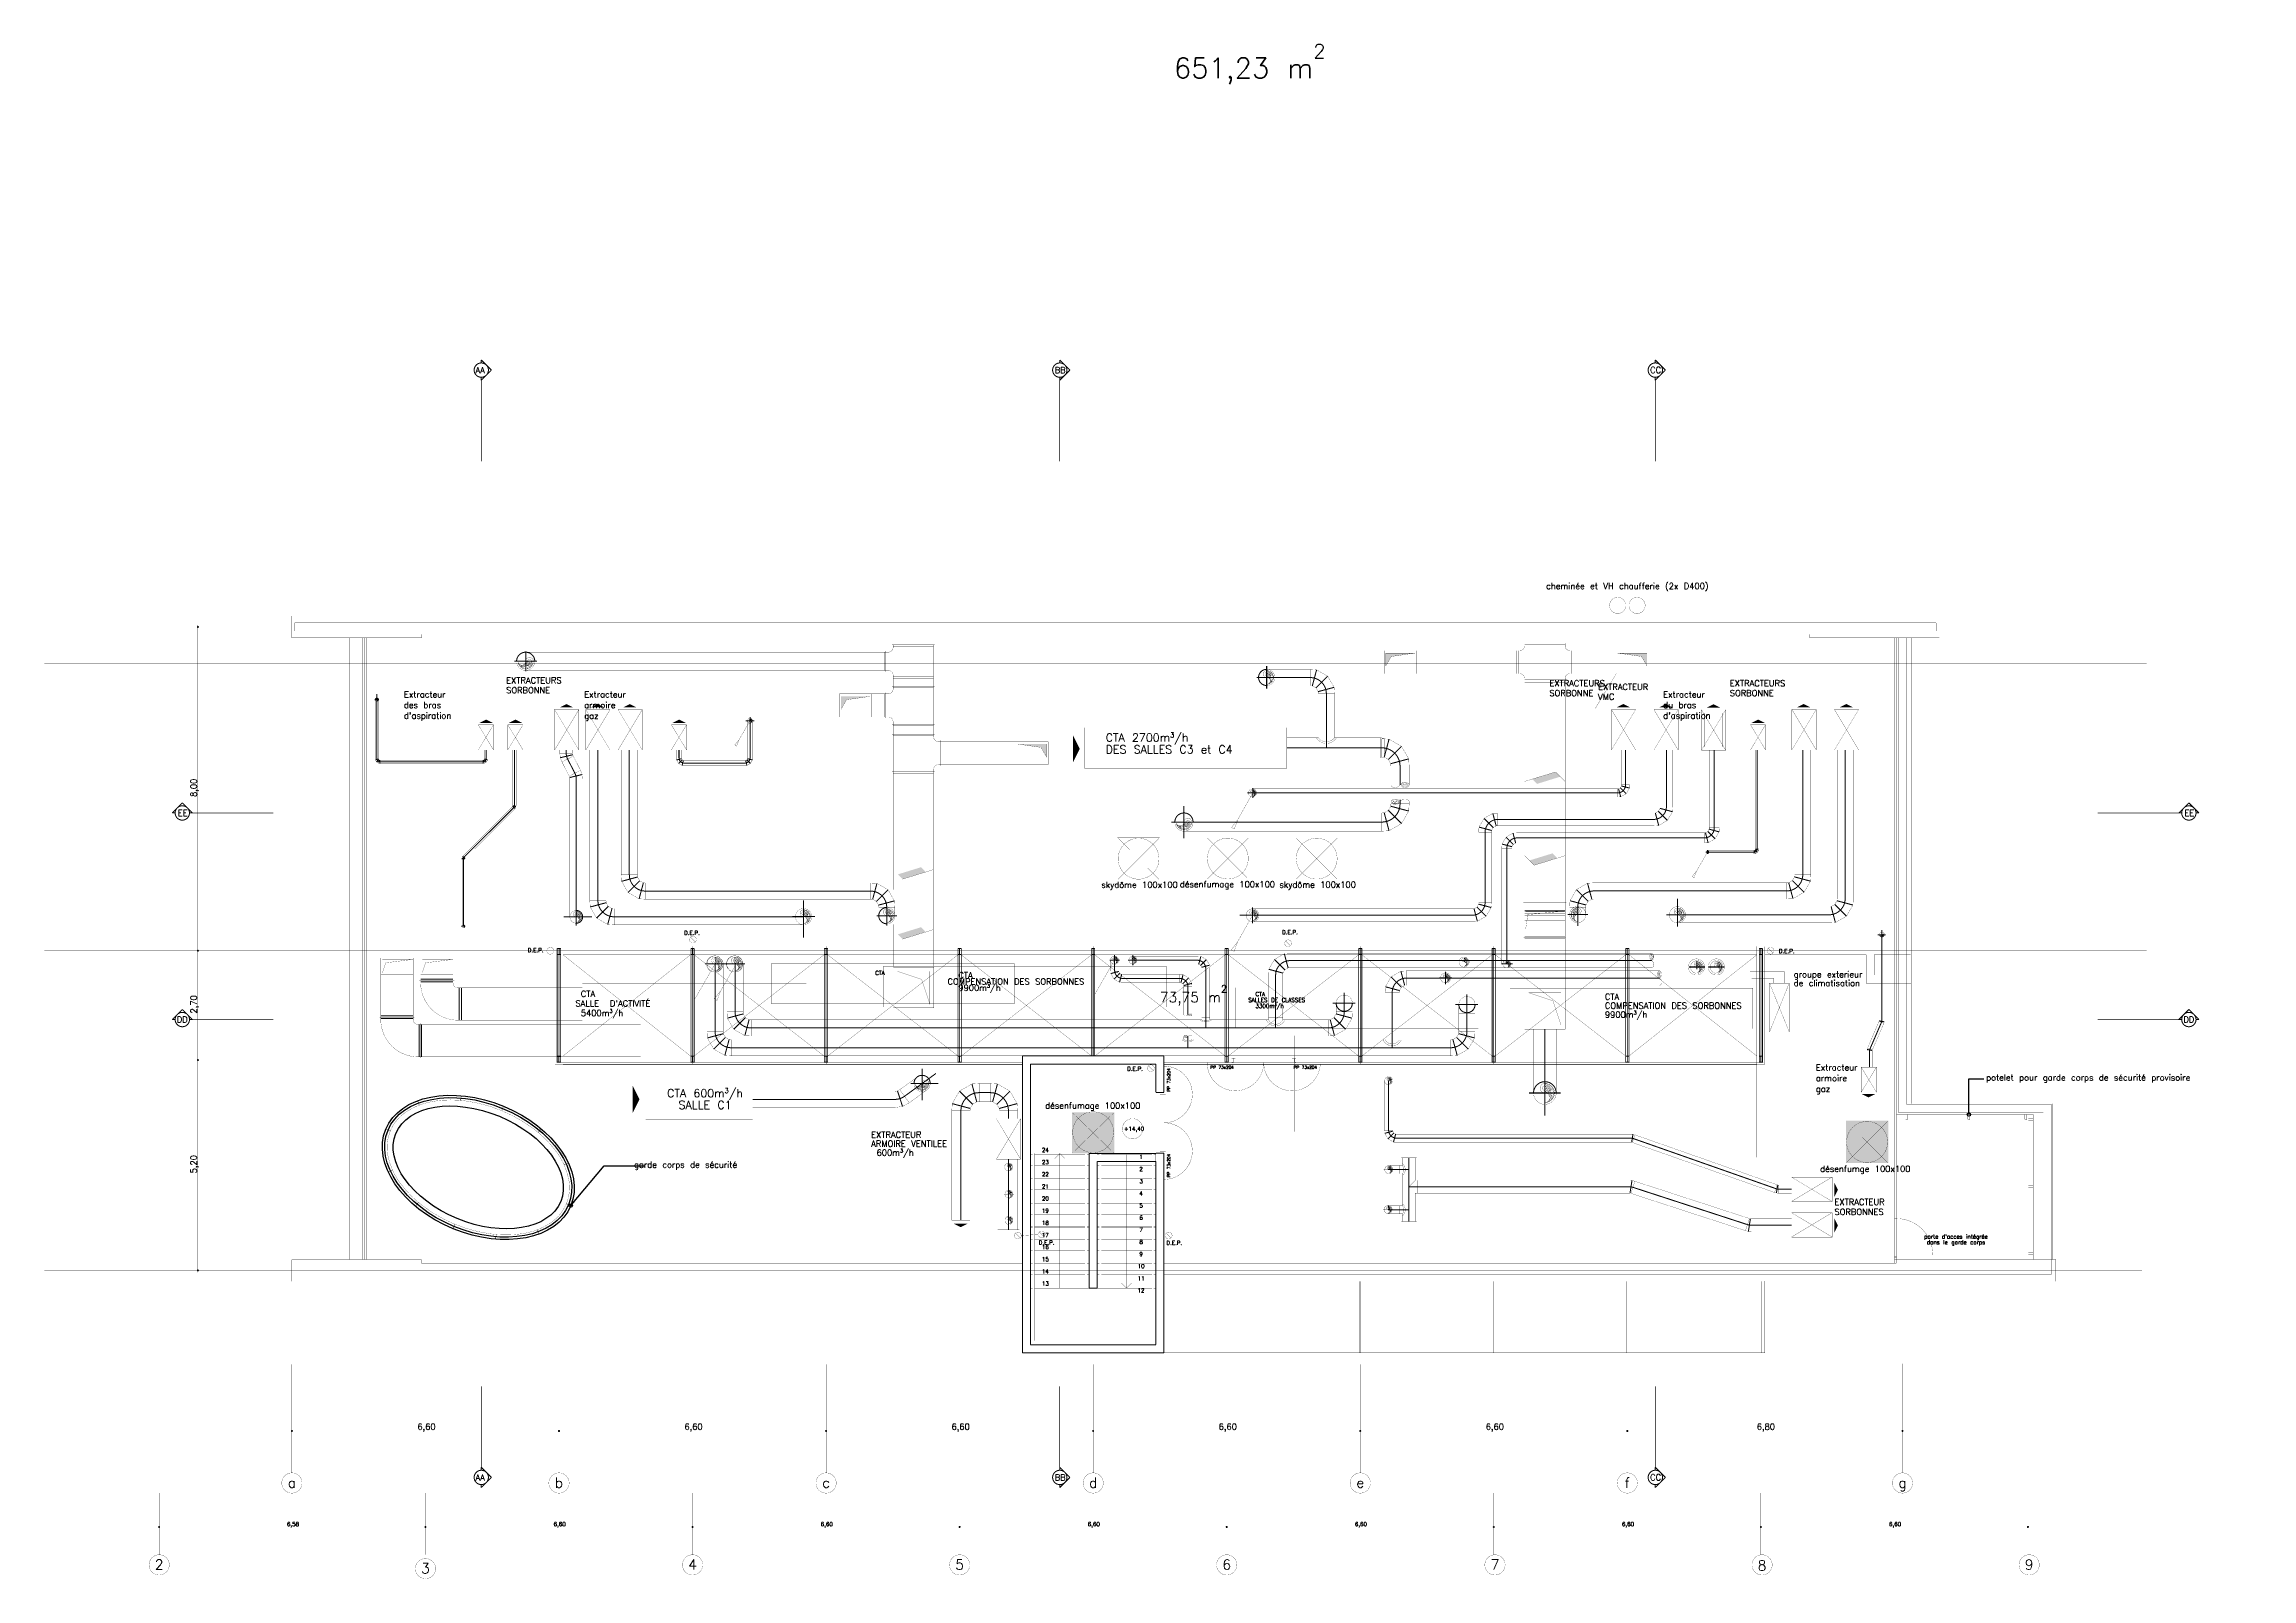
# Model space of a CAD drawing. Header units: inches. Extents: x -511311 to -456756, y 27559 to 65477.
import ezdxf

# ---------------------------------------------------------------- set-up
doc = ezdxf.new("R2010")
doc.units = ezdxf.units.IN
doc.header["$MEASUREMENT"] = 0
for name, pattern in [('Achse', [115, 0, -40, 75, 0]), ('AXES2', [1125, 750, -125, 125, -125]), ('CACHE', [750, 500, -250]), ('DISCONTINU2', [375, 250, -125]), ('GRILLE', [400, 200, -200]), ('HIDDENX2', [750, 500, -250]), ('pontille 1', [133.333333, 66.666667, -66.666667]), ('Tiretet', [546.805537, 264.583325, -105.833328, 70.555556, -105.833328])]:
    doc.linetypes.add(name, pattern=pattern)
for name, color, linetype in [('00  ISOFRAN', 7, 'Continuous'), ('00 AXES', 7, 'Continuous'), ('00 AXES3', 7, 'Continuous'), ('00 BA13', 7, 'Continuous'), ('00 cloisons', 7, 'Continuous'), ('00 cotations', 7, 'Continuous'), ('00 hachures', 7, 'Continuous'), ('00 légendes', 7, 'Continuous'), ('00 poutres', 7, 'Continuous'), ('00 serrurerie', 7, 'Continuous'), ('00 skydomes + désenf', 7, 'Continuous'), ('00 surfaces', 7, 'Continuous'), ('00 traits de coupes', 7, 'Continuous'), ('00 équipements siretec', 7, 'Continuous'), ('ArchiCAD', 7, 'Continuous'), ('CLIMATISATION', 7, 'Continuous'), ('DF ActivitÈ REPRISE', 7, 'Continuous'), ('DF ActivitÈ REPRISE_A', 7, 'Continuous'), ('DF ActivitÈ REPRISE_C', 7, 'Continuous'), ('DF ActivitÈ REPRISE_F', 7, 'Continuous'), ('DF ActivitÈ SOUFFLAGE', 7, 'Continuous'), ('DF ActivitÈ SOUFFLAGE_A', 7, 'Continuous'), ('DF ActivitÈ SOUFFLAGE_F', 7, 'Continuous'), ('Extraction Sorbonne', 7, 'Continuous'), ('Extraction Sorbonne_A', 7, 'Continuous'), ('Extraction Sorbonne_C', 7, 'Continuous'), ('Extraction Sorbonne_F', 7, 'Continuous'), ('FISA_CAD', 7, 'Continuous'), ('mobiliers', 7, 'Continuous'), ('murs peripherique', 7, 'Continuous'), ('P_EP', 7, 'Continuous'), ('Soufflage Sorbonne', 7, 'Continuous'), ('Soufflage Sorbonne_A', 7, 'Continuous'), ('Soufflage Sorbonne_C', 7, 'Continuous'), ('Soufflage Sorbonne_F', 7, 'Continuous'), ('textes', 7, 'Continuous'), ('VMC', 7, 'Continuous'), ('VMC_A', 7, 'Continuous'), ('VMC_C', 7, 'Continuous'), ('VMC_F', 7, 'Continuous')]:
    doc.layers.add(name, color=color, linetype=linetype)
doc.styles.get("Standard").update_dxf_attribs({"font": 'txt', "bigfont": 'BIGFONT.SHX'})
doc.linetypes.add('EAU_PLUVIALE', pattern='A,0,[2,0715-ENSICAEN Niveau 4-1.Shx,S=277.777778,R=0,X=0,Y=0],-35000,0', length=35000)
doc.dimstyles.new('Dimstyle_36', dxfattribs={"dimtxt": 150, "dimasz": 85.5, "dimexe": 0.18, "dimexo": 0, "dimgap": 0.09, "dimtad": 1, "dimtih": 1, "dimtoh": 1, "dimlfac": 0.001, "dimzin": 0, "dimdsep": 46, "dimtxsty": 'Standard', "dimblk": 'ARROWHEAD_11', "dimblk1": 'ARROWHEAD_11', "dimblk2": 'ARROWHEAD_11', "dimcen": 0.09, "dimclrd": 7, "dimclre": 7, "dimclrt": 7, "dimadec": 1, "dimazin": 0, "dimtfac": 1, "dimtdec": 4, "dimtmove": 0, "dimatfit": 3, "dimfxl": 1, "dimtolj": 1, "dimtzin": 0, "dimarcsym": 0})
doc.dimstyles.new('Dimstyle_37', dxfattribs={"dimtxt": 100, "dimasz": 85.5, "dimexe": 0.18, "dimexo": 0, "dimgap": 0.09, "dimtad": 1, "dimtih": 1, "dimtoh": 1, "dimlfac": 0.001, "dimzin": 0, "dimdsep": 46, "dimtxsty": 'Standard', "dimblk": 'ARROWHEAD_11', "dimblk1": 'ARROWHEAD_11', "dimblk2": 'ARROWHEAD_11', "dimcen": 0.09, "dimclrd": 7, "dimclre": 7, "dimclrt": 7, "dimadec": 1, "dimazin": 0, "dimtfac": 1, "dimtdec": 4, "dimtmove": 0, "dimatfit": 3, "dimfxl": 1, "dimtolj": 1, "dimtzin": 0, "dimarcsym": 0})
doc.dimstyles.new('Dimstyle_38', dxfattribs={"dimtxt": 150, "dimasz": 85.5, "dimexe": 0.18, "dimexo": 0, "dimgap": 0.09, "dimtad": 1, "dimlfac": 0.001, "dimzin": 0, "dimdsep": 46, "dimtxsty": 'Standard', "dimblk": 'ARROWHEAD_11', "dimblk1": 'ARROWHEAD_11', "dimblk2": 'ARROWHEAD_11', "dimcen": 0.09, "dimclrd": 7, "dimclre": 7, "dimclrt": 7, "dimadec": 1, "dimazin": 0, "dimtfac": 1, "dimtdec": 4, "dimtmove": 0, "dimatfit": 3, "dimfxl": 1, "dimtolj": 1, "dimtzin": 0, "dimarcsym": 0})
doc.dimstyles.new('Dimstyle_39', dxfattribs={"dimtxt": 0.18, "dimasz": 164.16, "dimexe": 0.18, "dimexo": 0.0625, "dimgap": 0.09, "dimtad": 0, "dimtih": 1, "dimtoh": 1, "dimdec": 4, "dimzin": 0, "dimdsep": 46, "dimcen": 0.09, "dimadec": 0, "dimazin": 0, "dimtfac": 1, "dimtdec": 4, "dimtmove": 0, "dimatfit": 3, "dimldrblk": 'ARROWHEAD_1', "dimfxl": 1, "dimtolj": 1, "dimtzin": 0, "dimarcsym": 0})

msp = doc.modelspace()

# ---------------------------------------------------------------- texts
at = {"color": 7, "attachment_point": 7}
for s, insert, char_height in [('{651,23 m{\\H0.7x;\\S2^  ;}}', (-483393.267, 64484.234), 500), ('{73,75 m{\\H0.7x;\\S2^  ;}}', (-483738.267, 41726.801), 250)]:
    msp.add_mtext(s, dxfattribs=dict(at, insert=insert, char_height=char_height))
at = {"layer": '00 légendes', "color": 7, "char_height": 150}
for s, insert, attachment_point in [('\\A1;{\\Ftxt.shx|c0;\\C7;potelet pour garde corps de sécurité provisoire }', (-463320.723, 39918.502), 4), ('\\A1;{\\Ftxt.shx|c0;\\C7;garde corps de sécurité}', (-494186.352, 37766.19), 6)]:
    msp.add_mtext(s, dxfattribs=dict(at, insert=insert, attachment_point=attachment_point))
at = {"layer": '00 skydomes + désenf', "color": 1, "char_height": 150, "attachment_point": 2}
for s, insert, width in [('\\A1;{\\Ftxt.shx|c0;\\C1;skydôme 100x100}', (-484242.85, 44782.417), 2415.31375), ('\\A1;{\\Ftxt.shx|c0;\\C1;désenfumage 100x100}', (-482069.856, 44794.603), 2415.31375), ('\\A1;{\\Ftxt.shx|c0;\\C1;skydôme 100x100}', (-479841.104, 44785.034), 2415.31375), ('\\A1;{\\Ftxt.shx|c0;\\C1;désenfumage 100x100}', (-485396.915, 39325.98), 2415.31375), ('\\A1;{\\Ftxt.shx|c0;\\C1;désenfumge 100x100}', (-466307.066, 37762.708), 2550.83747)]:
    msp.add_mtext(s, dxfattribs=dict(at, insert=insert, width=width))
at = {"layer": '00 équipements siretec', "color": 1, "attachment_point": 2}
for s, insert, char_height, width in [('\\A1;{\\Ftxt.shx|c0;\\C1;b}', (-498588.267, 30058.842), 250.00001, 500), ('\\A1;{\\Ftxt.shx|c0;\\C1;d}', (-485388.267, 30058.842), 250.00002, 500), ('\\A1;{\\Ftxt.shx|c0;\\C1;f}', (-472188.267, 30058.842), 250.00001, 500), ('\\A1;{\\Ftxt.shx|c0;\\C1;a}', (-505188.267, 30058.842), 250, 500), ('\\A1;{\\Ftxt.shx|c0;\\C1;c}', (-491988.267, 30058.842), 250.00001, 500), ('\\A1;{\\Ftxt.shx|c0;\\C1;e}', (-478788.267, 30058.842), 250.00001, 500), ('\\A1;{\\Ftxt.shx|c0;\\C1;g}', (-465388.267, 30058.842), 250.00001, 500), ('\\A1;{\\Ftxt.shx|c0;\\C1;2}', (-508469.022, 28035.509), 250, 355.25334), ('\\A1;{\\Ftxt.shx|c0;\\C1;3}', (-501888.267, 27943.271), 250, 355.25334), ('\\A1;{\\Ftxt.shx|c0;\\C1;4}', (-495288.267, 28035.51), 250, 355.25334), ('\\A1;{\\Ftxt.shx|c0;\\C1;5}', (-488688.267, 28035.51), 250, 355.25334), ('\\A1;{\\Ftxt.shx|c0;\\C1;6}', (-482088.267, 28035.509), 250, 355.25334), ('\\A1;{\\Ftxt.shx|c0;\\C1;7}', (-475459.022, 28035.51), 250, 355.25334), ('\\A1;{\\Ftxt.shx|c0;\\C1;8}', (-468859.022, 28013.228), 250, 355.25334), ('\\A1;{\\Ftxt.shx|c0;\\C1;9}', (-462259.022, 28035.509), 250, 355.25334)]:
    msp.add_mtext(s, dxfattribs=dict(at, insert=insert, char_height=char_height, width=width))
at = {"layer": 'CLIMATISATION', "color": 1, "insert": (-468076.071, 42568.824), "char_height": 150, "width": 3149.47768, "attachment_point": 1, "line_spacing_factor": 0.864656}
msp.add_mtext('\\A1;{\\Ftxt.shx|c0;\\C1;groupe exterieur \\Pde climatisation}', dxfattribs=at)
at = {"layer": 'DF ActivitÈ REPRISE', "color": 191}
for s, insert, char_height, width, attachment_point, line_spacing_factor in [('\\A1;{\\Ftxt.shx|c0;  CTA 2700m³/h\\P  DES SALLES C3 et C4}', (-485436.165, 48443.696), 200, 4811.19932, 1, 0.872856), ("\\A1;{\\Ftxt.shx|c0;   CTA\\P  SALLE  D'ACTIVITÉ\\P   5400m³/h}", (-498449.669, 42087.652), 150, 3737.42005, 1, 0.948466), ('\\A1;{\\Ftxt.shx|c0;   CTA\\P COMPENSATION DES SORBONNES\\P   9900m³/h}', (-489120.095, 42544.789), 150, 3737.42005, 1, 0.616457), ('\\A1;{\\Ftxt.shx|c0;     CTA\\P   SALLES DE CLASSES\\P     3300m³/h}', (-481823.156, 42057.187), 100, 3737.42005, 1, 0.884251), ('\\A1;{\\Ftxt.shx|c0;CTA\\PCOMPENSATION DES SORBONNES\\P9900m³/h}', (-472742.599, 42016.172), 150, 3737.42005, 1, 0.883942), ('\\A1;{\\Ftxt.shx|c0;   CTA 600m³/h\\P   SALLE C1}', (-495246.945, 39657.179), 200, 4811.19932, 2, 0.871433)]:
    msp.add_mtext(s, dxfattribs=dict(at, insert=insert, char_height=char_height, width=width, attachment_point=attachment_point, line_spacing_factor=line_spacing_factor))
at = {"layer": 'Extraction Sorbonne', "color": 82, "char_height": 150, "attachment_point": 1}
for s, insert, width, line_spacing_factor in [('\\A1;{\\Ftxt.shx|c0;\\C82;EXTRACTEURS\\PSORBONNE}', (-499893.615, 49831.946), 4811.19932, 0.972874), ('\\A1;{\\Ftxt.shx|c0;\\C82;EXTRACTEURS\\PSORBONNE}', (-474114.532, 49760.416), 4811.19932, 0.972874), ('\\A1;{\\Ftxt.shx|c0;\\C82;EXTRACTEURS\\PSORBONNE}', (-469655.232, 49760.416), 4811.19932, 0.972874), ('\\A1;{\\Ftxt.shx|c0;\\C82;   EXTRACTEUR\\P   ARMOIRE VENTILEE\\P    600m³/h}', (-491274.76, 38606.1), 4811.19932, 0.883942), ('\\A1;{\\Ftxt.shx|c0;\\C82;EXTRACTEUR\\PSORBONNES}', (-467069.062, 36944.174), 4981.05046, 0.972874)]:
    msp.add_mtext(s, dxfattribs=dict(at, insert=insert, width=width, line_spacing_factor=line_spacing_factor))
at = {"layer": 'FISA_CAD', "color": 1, "insert": (-472913.403, 49671.538), "char_height": 150, "width": 4811.19932, "attachment_point": 1, "line_spacing_factor": 0.971995}
msp.add_mtext('\\A1;{\\Ftxt.shx|c0;\\C1;EXTRACTEUR\\PVMC}', dxfattribs=at)
at = {"layer": 'P_EP', "color": 7, "char_height": 99.99994, "width": 515.80304, "attachment_point": 2}
for insert in [(-499166.764, 43142.123), (-495301.787, 43569.326), (-480525.759, 43584.729), (-468249.695, 43119.619), (-484353.034, 40211.19), (-486539.844, 35918.454), (-483384.883, 35910.363)]:
    msp.add_mtext('\\A1;{\\Ftxt.shx|c0;\\C7;D.E.P.}', dxfattribs=dict(at, insert=insert))
at = {"layer": 'textes', "color": 7, "attachment_point": 2}
for s, insert, char_height, width in [('\\A1;{\\Ftxt.shx|c0;\\C7;cheminée et VH chaufferie (2x D400)}', (-472188.267, 52163.303), 150, 4090.37065), ('\\A1;{\\Ftxt.shx|c0;\\C7;CTA}', (-490654.432, 42578.022), 99.99999, 2094.21236), ('\\A1;{\\Ftxt.shx|c0;\\C7;PP 73x204}', (-482201.694, 40236.017), 75, 1261.32686), ('\\A1;{\\Ftxt.shx|c0;\\C7;PP 73x204}', (-480145.919, 40236.017), 75, 1261.32686), ('\\A1;{\\Ftxt.shx|c0;\\C7;24}', (-486569.473, 38203.627), 100.00001, 537.58834), ('\\A1;{\\Ftxt.shx|c0;\\C7;23}', (-486569.473, 37903.627), 100.00001, 537.58834), ('\\A1;{\\Ftxt.shx|c0;\\C7;2}', (-484203.157, 37732.45), 100.00001, 537.58834), ('\\A1;{\\Ftxt.shx|c0;\\C7;1}', (-484203.157, 38031.945), 99.99998, 537.58834), ('\\A1;{\\Ftxt.shx|c0;\\C7;22}', (-486569.473, 37603.627), 100.00001, 537.58834), ('\\A1;{\\Ftxt.shx|c0;\\C7;21}', (-486569.473, 37303.627), 100.00001, 537.58834), ('\\A1;{\\Ftxt.shx|c0;\\C7;3}', (-484203.157, 37432.45), 100.00001, 537.58834), ('\\A1;{\\Ftxt.shx|c0;\\C7;4}', (-484203.157, 37131.945), 100.00001, 537.58834), ('\\A1;{\\Ftxt.shx|c0;\\C7;20}', (-486569.473, 37003.765), 100.00001, 537.58834), ('\\A1;{\\Ftxt.shx|c0;\\C7;19}', (-486569.473, 36703.903), 100.00001, 537.58834), ('\\A1;{\\Ftxt.shx|c0;\\C7;5}', (-484203.157, 36831.945), 100.00001, 537.58834), ('\\A1;{\\Ftxt.shx|c0;\\C7;18}', (-486569.473, 36403.627), 100.00001, 537.58834), ('\\A1;{\\Ftxt.shx|c0;\\C7;17}', (-486569.473, 36103.122), 100.00001, 537.58834), ('\\A1;{\\Ftxt.shx|c0;\\C7;7}', (-484203.157, 36231.945), 100.00001, 537.58834), ('\\A1;{\\Ftxt.shx|c0;\\C7;6}', (-484203.157, 36532.864), 100.00001, 537.58834), ('\\A1;{\\Ftxt.shx|c0;\\C7;16}', (-486569.473, 35804.041), 100.00001, 537.58834), ('\\A1;{\\Ftxt.shx|c0;\\C7;15}', (-486569.473, 35503.122), 100.00001, 537.58834), ('\\A1;{\\Ftxt.shx|c0;\\C7;8}', (-484203.157, 35932.45), 100.00001, 537.58834), ('\\A1;{\\Ftxt.shx|c0;\\C7;9}', (-484203.157, 35632.726), 100.00001, 537.58834), ('\\A1;{\\Ftxt.shx|c0;\\C7;14}', (-486569.473, 35203.122), 100.00001, 537.58834), ('\\A1;{\\Ftxt.shx|c0;\\C7;10}', (-484203.157, 35332.588), 100.00001, 537.58834), ('\\A1;{\\Ftxt.shx|c0;\\C7;11}', (-484203.157, 35031.945), 100.00001, 537.58834), ('\\A1;{\\Ftxt.shx|c0;\\C7;13}', (-486569.473, 34903.627), 100.00001, 537.58834), ('\\A1;{\\Ftxt.shx|c0;\\C7;12}', (-484205.109, 34732.45), 100.00001, 537.58834)]:
    msp.add_mtext(s, dxfattribs=dict(at, insert=insert, char_height=char_height, width=width))
at = {"layer": 'textes', "color": 7, "char_height": 75, "width": 1261.32686, "attachment_point": 2, "rotation": 90}
for insert in [(-483557.336, 39884.782), (-483557.336, 37768.821)]:
    msp.add_mtext('\\A1;{\\Ftxt.shx|c0;\\C7;PP 73x204}', dxfattribs=dict(at, insert=insert))
at = {"layer": 'textes', "color": 7, "insert": (-464066.159, 36065.337), "char_height": 99.99997, "width": 2094.21236, "attachment_point": 2, "line_spacing_factor": 0.839661}
msp.add_mtext("\\A1;{\\Ftxt.shx|c0;\\C7;porte d'acces intégrée dans le garde corps}", dxfattribs=at)
at = {"layer": 'VMC', "color": 1, "char_height": 150, "width": 4811.19932, "attachment_point": 1}
for s, insert, line_spacing_factor in [("\\A1;{\\Ftxt.shx|c0;\\C1;Extracteur \\Pdes bras \\Pd'aspiration}", (-502419.809, 49485.765), 1.050307), ('\\A1;{\\Ftxt.shx|c0;\\C1;Extracteur \\Parmoire\\Pgaz}', (-497964.149, 49485.765), 1.059886), ("\\A1;{\\Ftxt.shx|c0;\\C1;Extracteur \\Pdu bras \\Pd'aspiration}", (-471301.696, 49485.765), 1.050307), ('\\A1;{\\Ftxt.shx|c0;\\C1;Extracteur \\Parmoire\\Pgaz}', (-467528.726, 40267.6), 1.059886)]:
    msp.add_mtext(s, dxfattribs=dict(at, insert=insert, line_spacing_factor=line_spacing_factor))

# ---------------------------------------------------------------- blocks, each defined once
blk = doc.blocks.new('IFC2x_PorteSimpleBatSimple_35')
at = {"color": 0, "linetype": 'Continuous', "const_width": 5}
blk.add_lwpolyline([(450, 900, 0.414214), (-450, 0)], format="xyb", dxfattribs=at)
for points in [[(450, 900), (410, 900)], [(410, 900), (410, 0)], [(450, 0), (450, 900)], [(-500, 0), (-450, 0)], [(-450, -50), (-450, 0)], [(410, 0), (450, 0)], [(500, 0), (450, 0)], [(450, -50), (450, 0)], [(-500, -50), (-450, -50)], [(500, -50), (450, -50)]]:
    blk.add_lwpolyline(points, dxfattribs=at)
blk = doc.blocks.new('WALL_218', base_point=(-465588, 35447))
at = {"layer": '00 cloisons', "color": 255, "linetype": 'Continuous', "const_width": 9}
for points in [[(-465588, 35510), (-465538, 35510)], [(-465588, 35510), (-465588, 35447)], [(-465538, 35447), (-465538, 35510)], [(-465588, 35447), (-465538, 35447)]]:
    blk.add_lwpolyline(points, dxfattribs=at)
at = {"layer": '00 cloisons', "color": 1, "rotation": 270}
blk.add_blockref('IFC2x_PorteSimpleBatSimple_35', (-465538, 36010), dxfattribs=at)
blk = doc.blocks.new('WALL_161', base_point=(-498901, 36464))
at = {"layer": '00 cloisons', "color": 7, "linetype": 'Continuous', "const_width": 5}
for points in [[(-498901, 36464, 0.15634), (-498547, 36883)], [(-498821, 36337, 0.156127), (-498408, 36826)]]:
    blk.add_lwpolyline(points, format="xyb", dxfattribs=at)
blk = doc.blocks.new('WALL_182', base_point=(-499512, 36236))
at = {"layer": '00 cloisons', "color": 7, "linetype": 'Continuous', "const_width": 5}
for points in [[(-499512, 36236, 0.107114), (-498901, 36464)], [(-499490, 36088, 0.106875), (-498821, 36337)]]:
    blk.add_lwpolyline(points, format="xyb", dxfattribs=at)
blk = doc.blocks.new('WALL_183', base_point=(-500286, 36235))
at = {"layer": '00 cloisons', "color": 7, "linetype": 'Continuous', "const_width": 5}
for points in [[(-500308, 36086, 0.076001), (-499490, 36088)], [(-500286, 36235, 0.076101), (-499512, 36236)]]:
    blk.add_lwpolyline(points, format="xyb", dxfattribs=at)
blk = doc.blocks.new('WALL_187', base_point=(-487038, 33241))
at = {"layer": 'murs peripherique', "color": 7, "linetype": 'Continuous', "const_width": 25}
for points in [[(-483838, 33341), (-486938, 33341)], [(-487138, 33141), (-483638, 33141)]]:
    blk.add_lwpolyline(points, dxfattribs=at)
blk = doc.blocks.new('WALL_188', base_point=(-487038, 40377))
at = {"layer": 'murs peripherique', "color": 7, "linetype": 'Continuous', "const_width": 25}
for points in [[(-483638, 40477), (-487138, 40477)], [(-486938, 40277), (-483838, 40277)]]:
    blk.add_lwpolyline(points, dxfattribs=at)
blk = doc.blocks.new('WALL_347', base_point=(-501844, 36878))
at = {"layer": '00 cloisons', "color": 7, "linetype": 'Continuous', "const_width": 5}
for points in [[(-501933, 36757, 0.123399), (-500308, 36086)], [(-501844, 36878, 0.123446), (-500286, 36235)]]:
    blk.add_lwpolyline(points, format="xyb", dxfattribs=at)
blk = doc.blocks.new('WALL_494', base_point=(-502392, 37424))
at = {"layer": '00 cloisons', "color": 7, "linetype": 'Continuous', "const_width": 5}
for points in [[(-502512, 37335, 0.076001), (-501933, 36757)], [(-502392, 37424, 0.076101), (-501844, 36878)]]:
    blk.add_lwpolyline(points, format="xyb", dxfattribs=at)
blk = doc.blocks.new('WALL_498', base_point=(-502664, 38017))
at = {"layer": '00 cloisons', "color": 7, "linetype": 'Continuous', "const_width": 5}
for points in [[(-502810, 37983, 0.106875), (-502512, 37335)], [(-502664, 38017, 0.107114), (-502392, 37424)]]:
    blk.add_lwpolyline(points, format="xyb", dxfattribs=at)
blk = doc.blocks.new('WALL_499', base_point=(-502265, 38984))
at = {"layer": '00 cloisons', "color": 7, "linetype": 'Continuous', "const_width": 5}
for points in [[(-502345, 39110, 0.320056), (-502810, 37983)], [(-502265, 38984, 0.320514), (-502664, 38017)]]:
    blk.add_lwpolyline(points, format="xyb", dxfattribs=at)
blk = doc.blocks.new('WALL_500', base_point=(-501654, 39212))
at = {"layer": '00 cloisons', "color": 7, "linetype": 'Continuous', "const_width": 5}
for points in [[(-501676, 39360, 0.106875), (-502345, 39110)], [(-501654, 39212, 0.107114), (-502265, 38984)]]:
    blk.add_lwpolyline(points, format="xyb", dxfattribs=at)
blk = doc.blocks.new('WALL_503', base_point=(-500880, 39213))
at = {"layer": '00 cloisons', "color": 7, "linetype": 'Continuous', "const_width": 5}
for points in [[(-500858, 39361, 0.076001), (-501676, 39360)], [(-500880, 39213, 0.076101), (-501654, 39212)]]:
    blk.add_lwpolyline(points, format="xyb", dxfattribs=at)
blk = doc.blocks.new('IFC2x_DblPorteBattantSimple_66')
at = {"color": 0, "linetype": 'Continuous', "const_width": 5}
for points in [[(0, 0, 1), (-1400, 0)], [(1400, 0, 1), (0, 0)]]:
    blk.add_lwpolyline(points, format="xyb", dxfattribs=at)
for points in [[(-1400, 0), (-1400, 40)], [(-1400, 40), (-700, 40)], [(-700, 0), (-1400, 0)], [(-750, 0), (-700, 0)], [(-700, 40), (-700, 0)], [(-700, -100), (-700, 0)], [(1400, 40), (700, 40)], [(700, 40), (700, 0)], [(750, 0), (700, 0)], [(700, -100), (700, 0)], [(700, 0), (1400, 0)], [(1400, 0), (1400, 40)], [(-750, -100), (-700, -100)], [(750, -100), (700, -100)]]:
    blk.add_lwpolyline(points, dxfattribs=at)
blk = doc.blocks.new('WALL_534', base_point=(-481914, 40367))
at = {"layer": 'murs peripherique', "color": 7, "linetype": 'Continuous', "const_width": 5}
for points in [[(-481914, 40417), (-481914, 40317)], [(-480434, 40317), (-480434, 40417)]]:
    blk.add_lwpolyline(points, dxfattribs=at)
at = {"layer": 'murs peripherique', "color": 1, "xscale": -1, "rotation": 180}
blk.add_blockref('IFC2x_DblPorteBattantSimple_66', (-481174, 40317), dxfattribs=at)
blk = doc.blocks.new('WALL_555', base_point=(-499322, 38570))
at = {"layer": '00 cloisons', "color": 7, "linetype": 'Continuous', "const_width": 5}
for points in [[(-499233, 38691, 0.123399), (-500858, 39361)], [(-499322, 38570, 0.123446), (-500880, 39213)]]:
    blk.add_lwpolyline(points, format="xyb", dxfattribs=at)
blk = doc.blocks.new('WALL_564', base_point=(-498774, 38023))
at = {"layer": '00 cloisons', "color": 7, "linetype": 'Continuous', "const_width": 5}
for points in [[(-498774, 38023, 0.076101), (-499322, 38570)], [(-498654, 38113, 0.076001), (-499233, 38691)]]:
    blk.add_lwpolyline(points, format="xyb", dxfattribs=at)
blk = doc.blocks.new('WALL_565', base_point=(-498502, 37431))
at = {"layer": '00 cloisons', "color": 7, "linetype": 'Continuous', "const_width": 5}
for points in [[(-498502, 37431, 0.107114), (-498774, 38023)], [(-498356, 37464, 0.106875), (-498654, 38113)]]:
    blk.add_lwpolyline(points, format="xyb", dxfattribs=at)
blk = doc.blocks.new('WALL_572', base_point=(-498547, 36883))
at = {"layer": '00 cloisons', "color": 7, "linetype": 'Continuous', "const_width": 5}
for points in [[(-498547, 36883, 0.15634), (-498502, 37431)], [(-498408, 36826, 0.156127), (-498356, 37464)]]:
    blk.add_lwpolyline(points, format="xyb", dxfattribs=at)
blk = doc.blocks.new('WALL_1670', base_point=(-465284, 39029))
at = {"layer": '00 cloisons', "color": 7, "linetype": 'Continuous', "const_width": 5}
for points in [[(-465309, 39029), (-465309, 38909)], [(-465259, 39029), (-465309, 39029)], [(-465309, 38909), (-465259, 38909)], [(-465259, 38909), (-465259, 39029)]]:
    blk.add_lwpolyline(points, dxfattribs=at)
blk = doc.blocks.new('WALL_1671', base_point=(-463748, 39029))
at = {"layer": '00 cloisons', "color": 7, "linetype": 'Continuous', "const_width": 5}
for points in [[(-463773, 39029), (-463773, 38909)], [(-463723, 39029), (-463773, 39029)], [(-463773, 38909), (-463723, 38909)], [(-463723, 38909), (-463723, 39029)]]:
    blk.add_lwpolyline(points, dxfattribs=at)
blk = doc.blocks.new('WALL_1672', base_point=(-462338, 39029))
at = {"layer": '00 cloisons', "color": 7, "linetype": 'Continuous', "const_width": 5}
for points in [[(-462363, 39029), (-462364, 38909)], [(-462313, 39029), (-462363, 39029)], [(-462364, 38909), (-462314, 38909)], [(-462314, 38909), (-462313, 39029)]]:
    blk.add_lwpolyline(points, dxfattribs=at)
blk = doc.blocks.new('WALL_1693', base_point=(-462158, 37246))
at = {"layer": '00 cloisons', "color": 7, "linetype": 'Continuous', "const_width": 5}
for points in [[(-462158, 37271), (-462279, 37271)], [(-462279, 37271), (-462279, 37221)], [(-462279, 37221), (-462158, 37221)], [(-462158, 37221), (-462158, 37271)]]:
    blk.add_lwpolyline(points, dxfattribs=at)
blk = doc.blocks.new('WALL_1694', base_point=(-462158, 35590))
at = {"layer": '00 cloisons', "color": 7, "linetype": 'Continuous', "const_width": 5}
for points in [[(-462158, 35615), (-462279, 35615)], [(-462279, 35615), (-462279, 35565)], [(-462279, 35565), (-462158, 35565)], [(-462158, 35565), (-462158, 35615)]]:
    blk.add_lwpolyline(points, dxfattribs=at)
blk = doc.blocks.new('WALL_1695', base_point=(-462158, 38901))
at = {"layer": '00 cloisons', "color": 7, "linetype": 'Continuous', "const_width": 5}
for points in [[(-462158, 38926), (-462279, 38926)], [(-462279, 38926), (-462279, 38876)], [(-462279, 38876), (-462158, 38876)], [(-462158, 38876), (-462158, 38926)]]:
    blk.add_lwpolyline(points, dxfattribs=at)
blk = doc.blocks.new('WALL_1798', base_point=(-487038, 33241))
at = {"layer": 'murs peripherique', "color": 7, "linetype": 'Continuous', "const_width": 25}
for points in [[(-487138, 40477), (-487138, 33141)], [(-486938, 33341), (-486938, 40277)]]:
    blk.add_lwpolyline(points, dxfattribs=at)
blk = doc.blocks.new('IFC2x_DblPorteBattantSimple_114')
at = {"color": 0, "linetype": 'Continuous', "const_width": 5}
for points in [[(0, 0, 1), (-1400, 0)], [(1400, 0, 1), (0, 0)]]:
    blk.add_lwpolyline(points, format="xyb", dxfattribs=at)
for points in [[(-1400, 0), (-1400, 40)], [(-1400, 40), (-700, 40)], [(-700, 0), (-1400, 0)], [(-750, 0), (-700, 0)], [(-700, 40), (-700, 0)], [(-700, -100), (-700, 0)], [(1400, 40), (700, 40)], [(700, 40), (700, 0)], [(750, 0), (700, 0)], [(700, -100), (700, 0)], [(700, 0), (1400, 0)], [(1400, 0), (1400, 40)], [(-750, -100), (-700, -100)], [(750, -100), (700, -100)]]:
    blk.add_lwpolyline(points, dxfattribs=at)
blk = doc.blocks.new('WALL_1799', base_point=(-483738, 33241))
at = {"layer": 'murs peripherique', "color": 7, "linetype": 'Continuous', "const_width": 25}
for points in [[(-483638, 39577), (-483638, 40477)], [(-483838, 40277), (-483838, 39577)], [(-483838, 39577), (-483638, 39577)], [(-483838, 38077), (-483638, 38077)], [(-483838, 38077), (-483838, 38071)], [(-483838, 37871), (-483838, 33341)], [(-483638, 33141), (-483638, 38077)]]:
    blk.add_lwpolyline(points, dxfattribs=at)
at = {"layer": 'murs peripherique', "color": 1, "rotation": 270}
blk.add_blockref('IFC2x_DblPorteBattantSimple_114', (-483638, 38827), dxfattribs=at)
blk = doc.blocks.new('WALL_1801', base_point=(-485388, 37871))
at = {"layer": 'murs peripherique', "color": 7, "linetype": 'Continuous', "const_width": 25}
for points in [[(-483838, 38071), (-485488, 38071)], [(-485288, 37871), (-483838, 37871)]]:
    blk.add_lwpolyline(points, dxfattribs=at)
blk = doc.blocks.new('WALL_1812', base_point=(-485388, 34737))
at = {"layer": 'murs peripherique', "color": 7, "linetype": 'Continuous', "const_width": 25}
for points in [[(-485488, 38071), (-485488, 34737)], [(-485288, 34737), (-485288, 37871)], [(-485488, 34737), (-485288, 34737)]]:
    blk.add_lwpolyline(points, dxfattribs=at)
blk = doc.blocks.new('WALL_1910', base_point=(-501162, 36321))
at = {"layer": '00 cloisons', "color": 7, "linetype": 'Continuous', "const_width": 5}
for points in [[(-501166, 36323), (-501212, 36212)], [(-501212, 36212), (-501203, 36208)], [(-501203, 36208), (-501157, 36319)], [(-501157, 36319), (-501166, 36323)]]:
    blk.add_lwpolyline(points, dxfattribs=at)
blk = doc.blocks.new('WALL_1911', base_point=(-498408, 36826))
at = {"layer": '00 cloisons', "color": 7, "linetype": 'Continuous', "const_width": 5}
for points in [[(-498406, 36831), (-498410, 36822)], [(-498410, 36822), (-498298, 36776)], [(-498295, 36785), (-498406, 36831)], [(-498298, 36776), (-498295, 36785)]]:
    blk.add_lwpolyline(points, dxfattribs=at)
blk = doc.blocks.new('WALL_1912', base_point=(-498600, 37727))
at = {"layer": '00 cloisons', "color": 7, "linetype": 'Continuous', "const_width": 5}
for points in [[(-498361, 37839), (-498465, 37793)], [(-498465, 37793), (-498461, 37784)], [(-498461, 37784), (-498357, 37830)], [(-498357, 37830), (-498361, 37839)]]:
    blk.add_lwpolyline(points, dxfattribs=at)
blk = doc.blocks.new('WALL_1913', base_point=(-500004, 39126))
at = {"layer": '00 cloisons', "color": 7, "linetype": 'Continuous', "const_width": 5}
for points in [[(-499963, 39240), (-500009, 39128)], [(-500009, 39128), (-500000, 39124)], [(-500000, 39124), (-499954, 39236)], [(-499954, 39236), (-499963, 39240)]]:
    blk.add_lwpolyline(points, dxfattribs=at)
blk = doc.blocks.new('WALL_1914', base_point=(-502758, 38621))
at = {"layer": '00 cloisons', "color": 7, "linetype": 'Continuous', "const_width": 5}
for points in [[(-502867, 38672), (-502871, 38663)], [(-502871, 38663), (-502760, 38617)], [(-502756, 38626), (-502867, 38672)], [(-502760, 38617), (-502756, 38626)]]:
    blk.add_lwpolyline(points, dxfattribs=at)
blk = doc.blocks.new('WALL_1915', base_point=(-501987, 39125))
at = {"layer": '00 cloisons', "color": 7, "linetype": 'Continuous', "const_width": 5}
for points in [[(-502077, 39373), (-502086, 39369)], [(-502086, 39369), (-502045, 39263)], [(-502036, 39266), (-502077, 39373)], [(-502045, 39263), (-502036, 39266)]]:
    blk.add_lwpolyline(points, dxfattribs=at)
blk = doc.blocks.new('WALL_1916', base_point=(-501034, 39231))
at = {"layer": '00 cloisons', "color": 7, "linetype": 'Continuous', "const_width": 5}
for points in [[(-501015, 39497), (-501025, 39381)], [(-501025, 39381), (-501015, 39380)], [(-501015, 39380), (-501005, 39496)], [(-501005, 39496), (-501015, 39497)]]:
    blk.add_lwpolyline(points, dxfattribs=at)
blk = doc.blocks.new('WALL_1917', base_point=(-502566, 37720))
at = {"layer": '00 cloisons', "color": 7, "linetype": 'Continuous', "const_width": 5}
for points in [[(-502705, 37664), (-502809, 37617)], [(-502805, 37608), (-502701, 37655)], [(-502701, 37655), (-502705, 37664)], [(-502809, 37617), (-502805, 37608)]]:
    blk.add_lwpolyline(points, dxfattribs=at)
blk = doc.blocks.new('WALL_1918', base_point=(-501966, 36973))
at = {"layer": '00 cloisons', "color": 7, "linetype": 'Continuous', "const_width": 5}
for points in [[(-502066, 36861), (-502140, 36771)], [(-502140, 36771), (-502132, 36765)], [(-502132, 36765), (-502058, 36854)], [(-502058, 36854), (-502066, 36861)]]:
    blk.add_lwpolyline(points, dxfattribs=at)
blk = doc.blocks.new('WALL_1919', base_point=(-499200, 38475))
at = {"layer": '00 cloisons', "color": 7, "linetype": 'Continuous', "const_width": 5}
for points in [[(-499034, 38683), (-499108, 38593)], [(-499108, 38593), (-499100, 38587)], [(-499100, 38587), (-499026, 38677)], [(-499026, 38677), (-499034, 38683)]]:
    blk.add_lwpolyline(points, dxfattribs=at)
blk = doc.blocks.new('WALL_1920', base_point=(-499179, 36323))
at = {"layer": '00 cloisons', "color": 7, "linetype": 'Continuous', "const_width": 5}
for points in [[(-499121, 36185), (-499130, 36181)], [(-499130, 36181), (-499089, 36075)], [(-499080, 36078), (-499121, 36185)], [(-499089, 36075), (-499080, 36078)]]:
    blk.add_lwpolyline(points, dxfattribs=at)
blk = doc.blocks.new('WALL_1921', base_point=(-500132, 36216))
at = {"layer": '00 cloisons', "color": 7, "linetype": 'Continuous', "const_width": 5}
for points in [[(-500151, 36067), (-500161, 35951)], [(-500141, 36066), (-500151, 36067)], [(-500151, 35950), (-500141, 36066)], [(-500161, 35951), (-500151, 35950)]]:
    blk.add_lwpolyline(points, dxfattribs=at)
blk = doc.blocks.new('Par soleil droit_39')
at = {"layer": 'mobiliers', "color": 7, "linetype": 'ByBlock', "const_width": 5}
blk.add_lwpolyline([(0, -75), (1550, -75), (1550, -25), (0, -25)], close=True, dxfattribs=at)
blk = doc.blocks.new('Par soleil droit_40')
at = {"layer": 'mobiliers', "color": 7, "linetype": 'ByBlock', "const_width": 5}
blk.add_lwpolyline([(0, -75), (3300, -75), (3300, -25), (0, -25)], close=True, dxfattribs=at)
blk = doc.blocks.new('IPE param_verti_65_41')
at = {"layer": 'mobiliers', "color": 0, "linetype": 'ByBlock', "const_width": 17.5}
for points in [[(40, 80), (-40, 80)], [(-40, 80), (-40, 70)], [(-40, 70), (-10.5, 70)], [(-3.5, 63), (-3.5, -63)], [(3.5, -63), (3.5, 63)], [(10.5, 70), (40, 70)], [(40, 70), (40, 80)], [(-10.5, -70), (-40, -70)], [(-40, -70), (-40, -80)], [(-40, -80), (40, -80)], [(40, -70), (10.5, -70)], [(40, -80), (40, -70)]]:
    blk.add_lwpolyline(points, dxfattribs=at)
for points in [[(-3.5, 63, 0.4142136), (-10.5, 70)], [(10.5, 70, 0.4142136), (3.5, 63)], [(-10.5, -70, 0.4142136), (-3.5, -63)], [(3.5, -63, 0.4142136), (10.5, -70)]]:
    blk.add_lwpolyline(points, format="xyb", dxfattribs=at)
blk = doc.blocks.new('IPE param_verti_65_42')
at = {"layer": 'mobiliers', "color": 0, "linetype": 'ByBlock', "const_width": 17.5}
for points in [[(40, 80), (-40, 80)], [(-40, 80), (-40, 70)], [(-40, 70), (-10.5, 70)], [(-3.5, 63), (-3.5, -63)], [(3.5, -63), (3.5, 63)], [(10.5, 70), (40, 70)], [(40, 70), (40, 80)], [(-10.5, -70), (-40, -70)], [(-40, -70), (-40, -80)], [(-40, -80), (40, -80)], [(40, -70), (10.5, -70)], [(40, -80), (40, -70)]]:
    blk.add_lwpolyline(points, dxfattribs=at)
for points in [[(-3.5, 63, 0.4142136), (-10.5, 70)], [(10.5, 70, 0.4142136), (3.5, 63)], [(-10.5, -70, 0.4142136), (-3.5, -63)], [(3.5, -63, 0.4142136), (10.5, -70)]]:
    blk.add_lwpolyline(points, format="xyb", dxfattribs=at)
blk = doc.blocks.new('IPE param_incl_65_45')
at = {"layer": 'mobiliers', "color": 0, "linetype": 'ByBlock', "const_width": 17.5}
for points in [[(0, 40), (0, -40)], [(0, 40), (2820, 40)], [(0, 40), (2820, 40)], [(0, 40), (2820, 40)], [(0, 40), (2820, 40)], [(0, 40), (0, -40)], [(0, 0), (2820, 0)], [(2820, 8), (2820, 40)], [(2820, 40), (2820, 8)], [(2820, -40), (2820, 40)], [(2820, 40), (2820, -40)], [(2820, 4), (2820, 8)], [(2820, 8), (2820, 4)], [(2820, -3), (2820, -8)], [(2820, -8), (2820, -3)], [(2820, -8), (2820, -40)], [(2820, -40), (2820, -8)], [(0, -40), (2820, -40)], [(0, -40), (2820, -40)]]:
    blk.add_lwpolyline(points, dxfattribs=at)
blk = doc.blocks.new('Par soleil droit_52')
at = {"layer": 'mobiliers', "color": 7, "linetype": 'ByBlock', "const_width": 5}
blk.add_lwpolyline([(0, -75), (3300, -75), (3300, -25), (0, -25)], close=True, dxfattribs=at)
blk = doc.blocks.new('IPE param_incl_65_66')
at = {"layer": 'mobiliers', "color": 0, "linetype": 'ByBlock', "const_width": 17.5}
for points in [[(0, 40), (0, -40)], [(0, 40), (2660, 40)], [(0, 40), (2660, 40)], [(0, 40), (2660, 40)], [(0, 40), (2660, 40)], [(0, 40), (0, -40)], [(0, 0), (2660, 0)], [(2660, -40), (2660, 40)], [(0, -40), (2660, -40)], [(0, -40), (2660, -40)]]:
    blk.add_lwpolyline(points, dxfattribs=at)
blk = doc.blocks.new('Par soleil droit_67')
at = {"layer": 'mobiliers', "color": 7, "linetype": 'ByBlock', "const_width": 5}
blk.add_lwpolyline([(0, -75), (3200, -75), (3200, -25), (0, -25)], close=True, dxfattribs=at)
blk = doc.blocks.new('Par soleil droit_71')
at = {"layer": 'mobiliers', "color": 7, "linetype": 'ByBlock', "const_width": 5}
blk.add_lwpolyline([(0, -75), (3200, -75), (3200, -25), (0, -25)], close=True, dxfattribs=at)
blk = doc.blocks.new('Par soleil droit_74')
at = {"layer": 'mobiliers', "color": 7, "linetype": 'ByBlock', "const_width": 5}
blk.add_lwpolyline([(0, -75), (3200, -75), (3200, -25), (0, -25)], close=True, dxfattribs=at)
blk = doc.blocks.new('Par soleil droit_75')
at = {"layer": 'mobiliers', "color": 7, "linetype": 'ByBlock', "const_width": 5}
blk.add_lwpolyline([(0, -75), (3200, -75), (3200, -25), (0, -25)], close=True, dxfattribs=at)
blk = doc.blocks.new('Par soleil droit_76')
at = {"layer": 'mobiliers', "color": 7, "linetype": 'ByBlock', "const_width": 5}
blk.add_lwpolyline([(0, -75), (3300, -75), (3300, -25), (0, -25)], close=True, dxfattribs=at)
blk = doc.blocks.new('Par soleil droit_77')
at = {"layer": 'mobiliers', "color": 7, "linetype": 'ByBlock', "const_width": 5}
blk.add_lwpolyline([(0, -75), (3300, -75), (3300, -25), (0, -25)], close=True, dxfattribs=at)
blk = doc.blocks.new('IPE param_verti_65_86')
at = {"layer": 'mobiliers', "color": 0, "linetype": 'ByBlock', "const_width": 17.5}
for points in [[(40, 80), (-40, 80)], [(-40, 80), (-40, 70)], [(-40, 70), (-10.5, 70)], [(-3.5, 63), (-3.5, -63)], [(3.5, -63), (3.5, 63)], [(10.5, 70), (40, 70)], [(40, 70), (40, 80)], [(-10.5, -70), (-40, -70)], [(-40, -70), (-40, -80)], [(-40, -80), (40, -80)], [(40, -70), (10.5, -70)], [(40, -80), (40, -70)]]:
    blk.add_lwpolyline(points, dxfattribs=at)
for points in [[(-3.5, 63, 0.4142136), (-10.5, 70)], [(10.5, 70, 0.4142136), (3.5, 63)], [(-10.5, -70, 0.4142136), (-3.5, -63)], [(3.5, -63, 0.4142136), (10.5, -70)]]:
    blk.add_lwpolyline(points, format="xyb", dxfattribs=at)
blk = doc.blocks.new('BEAM_4', base_point=(-468988, 40377))
at = {"layer": '00 poutres', "color": 1, "linetype": 'pontille 1', "const_width": 5}
for points in [[(-468988, 40477), (-483638, 40477)], [(-483638, 40477), (-483638, 40277)], [(-468988, 40477), (-468988, 40277)], [(-468988, 40277), (-483638, 40277)]]:
    blk.add_lwpolyline(points, dxfattribs=at)
at = {"layer": '00 poutres', "color": 30, "linetype": 'GRILLE', "const_width": 5}
blk.add_lwpolyline([(-468988, 40377), (-483638, 40377)], dxfattribs=at)
blk = doc.blocks.new('BEAM_6', base_point=(-487138, 40377))
at = {"layer": '00 poutres', "color": 7, "linetype": 'Continuous', "const_width": 5}
for points in [[(-487138, 40477), (-498488, 40477)], [(-498488, 40477), (-498488, 40277)], [(-487138, 40477), (-487138, 40277)], [(-487138, 40277), (-498488, 40277)]]:
    blk.add_lwpolyline(points, dxfattribs=at)
at = {"layer": '00 poutres', "color": 1, "linetype": 'Tiretet', "const_width": 5}
blk.add_lwpolyline([(-487138, 40377), (-498488, 40377)], dxfattribs=at)
blk = doc.blocks.new('BEAM_7', base_point=(-468988, 43077))
at = {"layer": '00 poutres', "color": 7, "linetype": 'Continuous', "const_width": 5}
for points in [[(-468988, 43177), (-498488, 43177)], [(-498488, 43177), (-498488, 42977)], [(-468988, 43177), (-468988, 42977)], [(-468988, 42977), (-498488, 42977)]]:
    blk.add_lwpolyline(points, dxfattribs=at)
at = {"layer": '00 poutres', "color": 1, "linetype": 'Tiretet', "const_width": 5}
blk.add_lwpolyline([(-468988, 43077), (-498488, 43077)], dxfattribs=at)
blk = doc.blocks.new('LINE_33832', base_point=(-486212, 38071))
at = {"layer": '00 AXES3', "color": 7, "linetype": 'Continuous', "const_width": 5}
for points in [[(-486212, 38071), (-486337, 37946)], [(-486212, 38071), (-486212, 34741)], [(-486212, 38071), (-486087, 37946)]]:
    blk.add_lwpolyline(points, dxfattribs=at)
blk = doc.blocks.new('LINE_33833', base_point=(-484562, 34741))
at = {"layer": '00 AXES3', "color": 7, "linetype": 'Continuous', "const_width": 5}
for points in [[(-484562, 34741), (-484562, 38041)], [(-484562, 34741), (-484687, 34866)], [(-484562, 34741), (-484437, 34866)]]:
    blk.add_lwpolyline(points, dxfattribs=at)
blk = doc.blocks.new('*D62')
at = {"layer": '00 cotations', "color": 7, "linetype": 'Continuous', "const_width": 5}
for points in [[(-505233, 31212), (-505211, 31212)], [(-505188, 31235), (-505188, 31297)], [(-505188, 31128), (-505188, 31190)], [(-505166, 31212), (-498611, 31212)], [(-498588, 31235), (-498588, 31297)], [(-498588, 31128), (-498588, 31190)]]:
    blk.add_lwpolyline(points, dxfattribs=at)
at = {"layer": '00 cotations', "color": 7, "linetype": 'Continuous'}
for points, const_width in [([(-505211, 31212, 1), (-505166, 31212, 1)], 5), ([(-505200, 31212, 1), (-505177, 31212, 1)], 22.5), ([(-498611, 31212, 1), (-498566, 31212, 1)], 5), ([(-498600, 31212, 1), (-498577, 31212, 1)], 22.5)]:
    blk.add_lwpolyline(points, format="xyb", close=True, dxfattribs=dict(at, const_width=const_width))
at = {"layer": '00 cotations', "color": 7, "insert": (-502088, 31392), "char_height": 150, "attachment_point": 1}
blk.add_mtext('\\A1;{\\Ftxt.shx|c0;6,60}', dxfattribs=at)
blk = doc.blocks.new('ARROWHEAD_11')
at = {"color": 0, "linetype": 'Continuous'}
blk.add_line((0, 0), (-1, 0), dxfattribs=at)
at = {"color": 0, "linetype": 'Continuous', "const_width": 0.25}
blk.add_lwpolyline([(-0.125, 0, 1), (0.125, 0, 1)], format="xyb", close=True, dxfattribs=at)
blk = doc.blocks.new('*D64')
at = {"layer": '00 cotations', "color": 7, "linetype": 'Continuous'}
for points, const_width in [([(-498611, 31212, 1), (-498566, 31212, 1)], 5), ([(-498600, 31212, 1), (-498577, 31212, 1)], 22.5), ([(-492011, 31212, 1), (-491966, 31212, 1)], 5), ([(-492000, 31212, 1), (-491977, 31212, 1)], 22.5)]:
    blk.add_lwpolyline(points, format="xyb", close=True, dxfattribs=dict(at, const_width=const_width))
at = {"layer": '00 cotations', "color": 7, "linetype": 'Continuous', "const_width": 5}
for points in [[(-498588, 31235), (-498588, 31297)], [(-498588, 31128), (-498588, 31190)], [(-498566, 31212), (-492011, 31212)], [(-491988, 31235), (-491988, 31297)], [(-491988, 31128), (-491988, 31190)]]:
    blk.add_lwpolyline(points, dxfattribs=at)
at = {"layer": '00 cotations', "color": 7, "insert": (-495488, 31392), "char_height": 150, "attachment_point": 1}
blk.add_mtext('\\A1;{\\Ftxt.shx|c0;6,60}', dxfattribs=at)
blk = doc.blocks.new('*D65')
at = {"layer": '00 cotations', "color": 7, "linetype": 'Continuous'}
for points, const_width in [([(-492011, 31212, 1), (-491966, 31212, 1)], 5), ([(-492000, 31212, 1), (-491977, 31212, 1)], 22.5), ([(-485411, 31212, 1), (-485366, 31212, 1)], 5), ([(-485400, 31212, 1), (-485377, 31212, 1)], 22.5)]:
    blk.add_lwpolyline(points, format="xyb", close=True, dxfattribs=dict(at, const_width=const_width))
at = {"layer": '00 cotations', "color": 7, "linetype": 'Continuous', "const_width": 5}
for points in [[(-491988, 31235), (-491988, 31297)], [(-491988, 31128), (-491988, 31190)], [(-491966, 31212), (-485411, 31212)], [(-485388, 31235), (-485388, 31297)], [(-485388, 31128), (-485388, 31190)]]:
    blk.add_lwpolyline(points, dxfattribs=at)
at = {"layer": '00 cotations', "color": 7, "insert": (-488888, 31392), "char_height": 150, "attachment_point": 1}
blk.add_mtext('\\A1;{\\Ftxt.shx|c0;6,60}', dxfattribs=at)
blk = doc.blocks.new('*D66')
at = {"layer": '00 cotations', "color": 7, "linetype": 'Continuous'}
for points, const_width in [([(-485411, 31212, 1), (-485366, 31212, 1)], 5), ([(-485400, 31212, 1), (-485377, 31212, 1)], 22.5), ([(-478811, 31212, 1), (-478766, 31212, 1)], 5), ([(-478800, 31212, 1), (-478777, 31212, 1)], 22.5)]:
    blk.add_lwpolyline(points, format="xyb", close=True, dxfattribs=dict(at, const_width=const_width))
at = {"layer": '00 cotations', "color": 7, "linetype": 'Continuous', "const_width": 5}
for points in [[(-485388, 31235), (-485388, 31297)], [(-485388, 31128), (-485388, 31190)], [(-485366, 31212), (-478811, 31212)], [(-478788, 31235), (-478788, 31297)], [(-478788, 31128), (-478788, 31190)]]:
    blk.add_lwpolyline(points, dxfattribs=at)
at = {"layer": '00 cotations', "color": 7, "insert": (-482288, 31392), "char_height": 150, "attachment_point": 1}
blk.add_mtext('\\A1;{\\Ftxt.shx|c0;6,60}', dxfattribs=at)
blk = doc.blocks.new('*D67')
at = {"layer": '00 cotations', "color": 7, "linetype": 'Continuous'}
for points, const_width in [([(-478811, 31212, 1), (-478766, 31212, 1)], 5), ([(-478800, 31212, 1), (-478777, 31212, 1)], 22.5), ([(-472211, 31212, 1), (-472166, 31212, 1)], 5), ([(-472200, 31212, 1), (-472177, 31212, 1)], 22.5)]:
    blk.add_lwpolyline(points, format="xyb", close=True, dxfattribs=dict(at, const_width=const_width))
at = {"layer": '00 cotations', "color": 7, "linetype": 'Continuous', "const_width": 5}
for points in [[(-478788, 31235), (-478788, 31297)], [(-478788, 31128), (-478788, 31190)], [(-478766, 31212), (-472211, 31212)], [(-472188, 31235), (-472188, 31297)], [(-472188, 31128), (-472188, 31190)]]:
    blk.add_lwpolyline(points, dxfattribs=at)
at = {"layer": '00 cotations', "color": 7, "insert": (-475688, 31392), "char_height": 150, "attachment_point": 1}
blk.add_mtext('\\A1;{\\Ftxt.shx|c0;6,60}', dxfattribs=at)
blk = doc.blocks.new('*D68')
at = {"layer": '00 cotations', "color": 7, "linetype": 'Continuous'}
for points, const_width in [([(-472211, 31212, 1), (-472166, 31212, 1)], 5), ([(-472200, 31212, 1), (-472177, 31212, 1)], 22.5), ([(-465411, 31212, 1), (-465366, 31212, 1)], 5), ([(-465400, 31212, 1), (-465377, 31212, 1)], 22.5)]:
    blk.add_lwpolyline(points, format="xyb", close=True, dxfattribs=dict(at, const_width=const_width))
at = {"layer": '00 cotations', "color": 7, "linetype": 'Continuous', "const_width": 5}
for points in [[(-472188, 31235), (-472188, 31297)], [(-472188, 31128), (-472188, 31190)], [(-472166, 31212), (-465411, 31212)], [(-465389, 31235), (-465389, 31297)], [(-465389, 31128), (-465389, 31190)], [(-465366, 31212), (-465344, 31212)]]:
    blk.add_lwpolyline(points, dxfattribs=at)
at = {"layer": '00 cotations', "color": 7, "insert": (-468989, 31392), "char_height": 150, "attachment_point": 1}
blk.add_mtext('\\A1;{\\Ftxt.shx|c0;6,80}', dxfattribs=at)
blk = doc.blocks.new('*D69')
at = {"layer": '00 cotations', "color": 7, "linetype": 'Continuous', "const_width": 5}
for points in [[(-508469, 28862), (-508469, 28924)], [(-501888, 28862), (-501888, 28924)], [(-508514, 28840), (-508492, 28840)], [(-508469, 28755), (-508469, 28817)], [(-508447, 28840), (-501911, 28840)], [(-501888, 28755), (-501888, 28817)]]:
    blk.add_lwpolyline(points, dxfattribs=at)
at = {"layer": '00 cotations', "color": 7, "linetype": 'Continuous'}
for points, const_width in [([(-508492, 28840, 1), (-508447, 28840, 1)], 5), ([(-508480, 28840, 1), (-508458, 28840, 1)], 22.5), ([(-501911, 28840, 1), (-501866, 28840, 1)], 5), ([(-501900, 28840, 1), (-501877, 28840, 1)], 22.5)]:
    blk.add_lwpolyline(points, format="xyb", close=True, dxfattribs=dict(at, const_width=const_width))
at = {"layer": '00 cotations', "color": 7, "insert": (-505312, 28960), "char_height": 100, "attachment_point": 1}
blk.add_mtext('\\A1;{\\Ftxt.shx|c0;6,58}', dxfattribs=at)
blk = doc.blocks.new('*D70')
at = {"layer": '00 cotations', "color": 7, "linetype": 'Continuous', "const_width": 5}
for points in [[(-501888, 28862), (-501888, 28924)], [(-495288, 28862), (-495288, 28924)], [(-501888, 28755), (-501888, 28817)], [(-501866, 28840), (-495311, 28840)], [(-495288, 28755), (-495288, 28817)]]:
    blk.add_lwpolyline(points, dxfattribs=at)
at = {"layer": '00 cotations', "color": 7, "linetype": 'Continuous'}
for points, const_width in [([(-501911, 28840, 1), (-501866, 28840, 1)], 5), ([(-501900, 28840, 1), (-501877, 28840, 1)], 22.5), ([(-495311, 28840, 1), (-495266, 28840, 1)], 5), ([(-495300, 28840, 1), (-495277, 28840, 1)], 22.5)]:
    blk.add_lwpolyline(points, format="xyb", close=True, dxfattribs=dict(at, const_width=const_width))
at = {"layer": '00 cotations', "color": 7, "insert": (-498722, 28960), "char_height": 100, "attachment_point": 1}
blk.add_mtext('\\A1;{\\Ftxt.shx|c0;6,60}', dxfattribs=at)
blk = doc.blocks.new('*D71')
at = {"layer": '00 cotations', "color": 7, "linetype": 'Continuous', "const_width": 5}
for points in [[(-495288, 28862), (-495288, 28924)], [(-488688, 28862), (-488688, 28924)], [(-495288, 28755), (-495288, 28817)], [(-495266, 28840), (-488711, 28840)], [(-488688, 28755), (-488688, 28817)]]:
    blk.add_lwpolyline(points, dxfattribs=at)
at = {"layer": '00 cotations', "color": 7, "linetype": 'Continuous'}
for points, const_width in [([(-495311, 28840, 1), (-495266, 28840, 1)], 5), ([(-495300, 28840, 1), (-495277, 28840, 1)], 22.5), ([(-488711, 28840, 1), (-488666, 28840, 1)], 5), ([(-488700, 28840, 1), (-488677, 28840, 1)], 22.5)]:
    blk.add_lwpolyline(points, format="xyb", close=True, dxfattribs=dict(at, const_width=const_width))
at = {"layer": '00 cotations', "color": 7, "insert": (-492122, 28960), "char_height": 100, "attachment_point": 1}
blk.add_mtext('\\A1;{\\Ftxt.shx|c0;6,60}', dxfattribs=at)
blk = doc.blocks.new('*D72')
at = {"layer": '00 cotations', "color": 7, "linetype": 'Continuous', "const_width": 5}
for points in [[(-488688, 28862), (-488688, 28924)], [(-482088, 28862), (-482088, 28924)], [(-488688, 28755), (-488688, 28817)], [(-488666, 28840), (-482111, 28840)], [(-482088, 28755), (-482088, 28817)]]:
    blk.add_lwpolyline(points, dxfattribs=at)
at = {"layer": '00 cotations', "color": 7, "linetype": 'Continuous'}
for points, const_width in [([(-488711, 28840, 1), (-488666, 28840, 1)], 5), ([(-488700, 28840, 1), (-488677, 28840, 1)], 22.5), ([(-482111, 28840, 1), (-482066, 28840, 1)], 5), ([(-482100, 28840, 1), (-482077, 28840, 1)], 22.5)]:
    blk.add_lwpolyline(points, format="xyb", close=True, dxfattribs=dict(at, const_width=const_width))
at = {"layer": '00 cotations', "color": 7, "insert": (-485522, 28960), "char_height": 100, "attachment_point": 1}
blk.add_mtext('\\A1;{\\Ftxt.shx|c0;6,60}', dxfattribs=at)
blk = doc.blocks.new('*D73')
at = {"layer": '00 cotations', "color": 7, "linetype": 'Continuous', "const_width": 5}
for points in [[(-482088, 28862), (-482088, 28924)], [(-475488, 28862), (-475488, 28924)], [(-482088, 28755), (-482088, 28817)], [(-482066, 28840), (-475511, 28840)], [(-475488, 28755), (-475488, 28817)]]:
    blk.add_lwpolyline(points, dxfattribs=at)
at = {"layer": '00 cotations', "color": 7, "linetype": 'Continuous'}
for points, const_width in [([(-482111, 28840, 1), (-482066, 28840, 1)], 5), ([(-482100, 28840, 1), (-482077, 28840, 1)], 22.5), ([(-475511, 28840, 1), (-475466, 28840, 1)], 5), ([(-475500, 28840, 1), (-475477, 28840, 1)], 22.5)]:
    blk.add_lwpolyline(points, format="xyb", close=True, dxfattribs=dict(at, const_width=const_width))
at = {"layer": '00 cotations', "color": 7, "insert": (-478922, 28960), "char_height": 100, "attachment_point": 1}
blk.add_mtext('\\A1;{\\Ftxt.shx|c0;6,60}', dxfattribs=at)
blk = doc.blocks.new('*D74')
at = {"layer": '00 cotations', "color": 7, "linetype": 'Continuous', "const_width": 5}
for points in [[(-475488, 28862), (-475488, 28924)], [(-468888, 28862), (-468888, 28924)], [(-475488, 28755), (-475488, 28817)], [(-475466, 28840), (-468911, 28840)], [(-468888, 28755), (-468888, 28817)]]:
    blk.add_lwpolyline(points, dxfattribs=at)
at = {"layer": '00 cotations', "color": 7, "linetype": 'Continuous'}
for points, const_width in [([(-475511, 28840, 1), (-475466, 28840, 1)], 5), ([(-475500, 28840, 1), (-475477, 28840, 1)], 22.5), ([(-468911, 28840, 1), (-468866, 28840, 1)], 5), ([(-468900, 28840, 1), (-468877, 28840, 1)], 22.5)]:
    blk.add_lwpolyline(points, format="xyb", close=True, dxfattribs=dict(at, const_width=const_width))
at = {"layer": '00 cotations', "color": 7, "insert": (-472322, 28960), "char_height": 100, "attachment_point": 1}
blk.add_mtext('\\A1;{\\Ftxt.shx|c0;6,60}', dxfattribs=at)
blk = doc.blocks.new('*D75')
at = {"layer": '00 cotations', "color": 7, "linetype": 'Continuous', "const_width": 5}
for points in [[(-468888, 28862), (-468888, 28924)], [(-462288, 28862), (-462288, 28924)], [(-468888, 28755), (-468888, 28817)], [(-468866, 28840), (-462311, 28840)], [(-462288, 28755), (-462288, 28817)], [(-462266, 28840), (-462243, 28840)]]:
    blk.add_lwpolyline(points, dxfattribs=at)
at = {"layer": '00 cotations', "color": 7, "linetype": 'Continuous'}
for points, const_width in [([(-468911, 28840, 1), (-468866, 28840, 1)], 5), ([(-468900, 28840, 1), (-468877, 28840, 1)], 22.5), ([(-462311, 28840, 1), (-462266, 28840, 1)], 5), ([(-462300, 28840, 1), (-462277, 28840, 1)], 22.5)]:
    blk.add_lwpolyline(points, format="xyb", close=True, dxfattribs=dict(at, const_width=const_width))
at = {"layer": '00 cotations', "color": 7, "insert": (-465722, 28960), "char_height": 100, "attachment_point": 1}
blk.add_mtext('\\A1;{\\Ftxt.shx|c0;6,60}', dxfattribs=at)
blk = doc.blocks.new('*D76')
at = {"layer": '00 cotations', "color": 7, "linetype": 'Continuous', "const_width": 5}
for points in [[(-507534, 40377), (-507596, 40377)], [(-507427, 40377), (-507489, 40377)], [(-507511, 35201), (-507511, 40354)], [(-507534, 35179), (-507596, 35179)], [(-507511, 35134), (-507511, 35156)], [(-507427, 35179), (-507489, 35179)]]:
    blk.add_lwpolyline(points, dxfattribs=at)
at = {"layer": '00 cotations', "color": 7, "linetype": 'Continuous'}
for points, const_width in [([(-507534, 40377, 1), (-507489, 40377, 1)], 5), ([(-507522, 40377, 1), (-507500, 40377, 1)], 22.5), ([(-507534, 35179, 1), (-507489, 35179, 1)], 5), ([(-507522, 35179, 1), (-507500, 35179, 1)], 22.5)]:
    blk.add_lwpolyline(points, format="xyb", close=True, dxfattribs=dict(at, const_width=const_width))
at = {"layer": '00 cotations', "color": 7, "insert": (-507691, 37577), "char_height": 150, "attachment_point": 1, "rotation": 90}
blk.add_mtext('\\A1;{\\Ftxt.shx|c0;5,20}', dxfattribs=at)
blk = doc.blocks.new('*D77')
at = {"layer": '00 cotations', "color": 7, "linetype": 'Continuous'}
for points, const_width in [([(-507534, 43077, 1), (-507489, 43077, 1)], 5), ([(-507522, 43077, 1), (-507500, 43077, 1)], 22.5), ([(-507534, 40377, 1), (-507489, 40377, 1)], 5), ([(-507522, 40377, 1), (-507500, 40377, 1)], 22.5)]:
    blk.add_lwpolyline(points, format="xyb", close=True, dxfattribs=dict(at, const_width=const_width))
at = {"layer": '00 cotations', "color": 7, "linetype": 'Continuous', "const_width": 5}
for points in [[(-507534, 43077), (-507596, 43077)], [(-507511, 40399), (-507511, 43054)], [(-507427, 43077), (-507489, 43077)], [(-507534, 40377), (-507596, 40377)], [(-507427, 40377), (-507489, 40377)]]:
    blk.add_lwpolyline(points, dxfattribs=at)
at = {"layer": '00 cotations', "color": 7, "insert": (-507691, 41527), "char_height": 150, "attachment_point": 1, "rotation": 90}
blk.add_mtext('\\A1;{\\Ftxt.shx|c0;2,70}', dxfattribs=at)
blk = doc.blocks.new('*D78')
at = {"layer": '00 cotations', "color": 7, "linetype": 'Continuous', "const_width": 5}
for points in [[(-507534, 51077), (-507596, 51077)], [(-507511, 51099), (-507511, 51122)], [(-507511, 43099), (-507511, 51054)], [(-507427, 51077), (-507489, 51077)], [(-507534, 43077), (-507596, 43077)], [(-507427, 43077), (-507489, 43077)]]:
    blk.add_lwpolyline(points, dxfattribs=at)
at = {"layer": '00 cotations', "color": 7, "linetype": 'Continuous'}
for points, const_width in [([(-507534, 51077, 1), (-507489, 51077, 1)], 5), ([(-507522, 51077, 1), (-507500, 51077, 1)], 22.5), ([(-507534, 43077, 1), (-507489, 43077, 1)], 5), ([(-507522, 43077, 1), (-507500, 43077, 1)], 22.5)]:
    blk.add_lwpolyline(points, format="xyb", close=True, dxfattribs=dict(at, const_width=const_width))
at = {"layer": '00 cotations', "color": 7, "insert": (-507691, 46877), "char_height": 150, "attachment_point": 1, "rotation": 90}
blk.add_mtext('\\A1;{\\Ftxt.shx|c0;8,00}', dxfattribs=at)
blk = doc.blocks.new('LEVDIM_158', base_point=(-484415, 38679))
at = {"layer": '00 cotations', "color": 7, "linetype": 'Continuous', "const_width": 5}
blk.add_lwpolyline([(-484665, 38679, 1), (-484165, 38679, 1)], format="xyb", close=True, dxfattribs=at)
at = {"layer": '00 cotations', "color": 7, "insert": (-484626, 38729), "char_height": 100, "attachment_point": 1}
blk.add_mtext('\\A1;{\\Ftxt.shx|c0;+14,40}', dxfattribs=at)
blk = doc.blocks.new('CUTPLANE_6', base_point=(-471497, 57173))
at = {"layer": '00 traits de coupes', "color": 7, "linetype": 'Continuous', "const_width": 25}
for points in [[(-471674, 57423, 1), (-471320, 57423, 1)], [(-471674, 30064, 1), (-471320, 30064, 1)]]:
    blk.add_lwpolyline(points, format="xyb", close=True, dxfattribs=at)
for points in [[(-471247, 57423), (-471497, 57673)], [(-471497, 57673), (-471497, 57600)], [(-471497, 57173), (-471247, 57423)], [(-471497, 57247), (-471497, 57173)], [(-471497, 30241), (-471497, 30314)], [(-471497, 30314), (-471247, 30064)], [(-471247, 30064), (-471497, 29814)], [(-471497, 29814), (-471497, 29888)]]:
    blk.add_lwpolyline(points, dxfattribs=at)
at = {"layer": '00 traits de coupes', "color": 171, "linetype": 'Tiretet', "const_width": 17.5}
for points in [[(-471497, 57173), (-471497, 55173)], [(-471497, 32314), (-471497, 30314)]]:
    blk.add_lwpolyline(points, dxfattribs=at)
at = {"layer": 'ArchiCAD', "color": 7, "char_height": 150, "attachment_point": 7}
for insert in [(-471624, 57350), (-471624, 29991)]:
    blk.add_mtext('\\A1;{\\Ftxt.shx|c0;CC}', dxfattribs=dict(at, insert=insert))
blk = doc.blocks.new('CUTPLANE_7', base_point=(-507647, 41377))
at = {"layer": '00 traits de coupes', "color": 7, "linetype": 'Continuous', "const_width": 25}
for points in [[(-507897, 41627), (-508147, 41377)], [(-507647, 41377), (-507897, 41627)], [(-458562, 41377), (-458312, 41627)], [(-458312, 41627), (-458062, 41377)], [(-508147, 41377), (-508074, 41377)], [(-507720, 41377), (-507647, 41377)], [(-458489, 41377), (-458562, 41377)], [(-458062, 41377), (-458135, 41377)]]:
    blk.add_lwpolyline(points, dxfattribs=at)
for points in [[(-508074, 41377, 1), (-507720, 41377, 1)], [(-458489, 41377, 1), (-458135, 41377, 1)]]:
    blk.add_lwpolyline(points, format="xyb", close=True, dxfattribs=at)
at = {"layer": '00 traits de coupes', "color": 171, "linetype": 'Tiretet', "const_width": 17.5}
for points in [[(-507647, 41377), (-505647, 41377)], [(-460562, 41377), (-458562, 41377)]]:
    blk.add_lwpolyline(points, dxfattribs=at)
at = {"layer": 'ArchiCAD', "color": 7, "char_height": 150, "attachment_point": 7}
for insert in [(-508033, 41302), (-458448, 41302)]:
    blk.add_mtext('\\A1;{\\Ftxt.shx|c0;DD}', dxfattribs=dict(at, insert=insert))
blk = doc.blocks.new('CUTPLANE_8', base_point=(-507647, 46481))
at = {"layer": '00 traits de coupes', "color": 7, "linetype": 'Continuous', "const_width": 25}
for points in [[(-507897, 46731), (-508147, 46481)], [(-508147, 46481), (-508074, 46481)], [(-507647, 46481), (-507897, 46731)], [(-507720, 46481), (-507647, 46481)], [(-458562, 46481), (-458312, 46731)], [(-458489, 46481), (-458562, 46481)], [(-458312, 46731), (-458062, 46481)], [(-458062, 46481), (-458135, 46481)]]:
    blk.add_lwpolyline(points, dxfattribs=at)
for points in [[(-508074, 46481, 1), (-507720, 46481, 1)], [(-458489, 46481, 1), (-458135, 46481, 1)]]:
    blk.add_lwpolyline(points, format="xyb", close=True, dxfattribs=at)
at = {"layer": '00 traits de coupes', "color": 171, "linetype": 'Tiretet', "const_width": 17.5}
for points in [[(-507647, 46481), (-505647, 46481)], [(-460562, 46481), (-458562, 46481)]]:
    blk.add_lwpolyline(points, dxfattribs=at)
at = {"layer": 'ArchiCAD', "color": 7, "char_height": 150, "attachment_point": 7}
for insert in [(-508009, 46406), (-458424, 46406)]:
    blk.add_mtext('\\A1;{\\Ftxt.shx|c0;EE}', dxfattribs=dict(at, insert=insert))
blk = doc.blocks.new('CUTPLANE_9', base_point=(-500508, 57173))
at = {"layer": '00 traits de coupes', "color": 7, "linetype": 'Continuous', "const_width": 25}
for points in [[(-500685, 57423, 1), (-500332, 57423, 1)], [(-500685, 30064, 1), (-500332, 30064, 1)]]:
    blk.add_lwpolyline(points, format="xyb", close=True, dxfattribs=at)
for points in [[(-500258, 57423), (-500508, 57673)], [(-500508, 57673), (-500508, 57600)], [(-500508, 57173), (-500258, 57423)], [(-500508, 57247), (-500508, 57173)], [(-500508, 30241), (-500508, 30314)], [(-500508, 30314), (-500258, 30064)], [(-500258, 30064), (-500508, 29814)], [(-500508, 29814), (-500508, 29888)]]:
    blk.add_lwpolyline(points, dxfattribs=at)
at = {"layer": '00 traits de coupes', "color": 171, "linetype": 'Tiretet', "const_width": 17.5}
for points in [[(-500508, 57173), (-500508, 55173)], [(-500508, 32314), (-500508, 30314)]]:
    blk.add_lwpolyline(points, dxfattribs=at)
at = {"layer": 'ArchiCAD', "color": 7, "char_height": 150, "attachment_point": 7}
for insert in [(-500650, 57348), (-500650, 29989)]:
    blk.add_mtext('\\A1;{\\Ftxt.shx|c0;AA}', dxfattribs=dict(at, insert=insert))
blk = doc.blocks.new('CUTPLANE_10', base_point=(-486213, 57173))
at = {"layer": '00 traits de coupes', "color": 7, "linetype": 'Continuous', "const_width": 25}
for points in [[(-486390, 57423, 1), (-486036, 57423, 1)], [(-486390, 30064, 1), (-486036, 30064, 1)]]:
    blk.add_lwpolyline(points, format="xyb", close=True, dxfattribs=at)
for points in [[(-485963, 57423), (-486213, 57673)], [(-486213, 57673), (-486213, 57600)], [(-486213, 57173), (-485963, 57423)], [(-486213, 57247), (-486213, 57173)], [(-486213, 30241), (-486213, 30314)], [(-486213, 30314), (-485963, 30064)], [(-485963, 30064), (-486213, 29814)], [(-486213, 29814), (-486213, 29888)]]:
    blk.add_lwpolyline(points, dxfattribs=at)
at = {"layer": '00 traits de coupes', "color": 171, "linetype": 'Tiretet', "const_width": 17.5}
for points in [[(-486213, 57173), (-486213, 55173)], [(-486213, 32314), (-486213, 30314)]]:
    blk.add_lwpolyline(points, dxfattribs=at)
at = {"layer": 'ArchiCAD', "color": 7, "char_height": 150, "attachment_point": 7}
for insert in [(-486337, 57348), (-486337, 29989)]:
    blk.add_mtext('\\A1;{\\Ftxt.shx|c0;BB}', dxfattribs=dict(at, insert=insert))
blk = doc.blocks.new('ARROWHEAD_1')
at = {"color": 0, "linetype": 'Continuous'}
blk.add_line((0, 0), (-1, 0), dxfattribs=at)
blk.add_circle((0, 0), 0.25, dxfattribs=at)

# ---------------------------------------------------------------- dimensions: what is measured, and where the dimension line sits
at = {"layer": '00 cotations', "color": 7, "linetype": 'Continuous'}
for p1, p2, picture, middle in [((-511308.535, 43076.801), (-511308.535, 51076.801), '*D78', (-507616.142, 47076.801)), ((-511308.535, 40376.801), (-511308.535, 43076.801), '*D77', (-507616.142, 41726.801)), ((-511308.535, 35178.519), (-511308.535, 40376.801), '*D76', (-507616.142, 37777.66))]:
    dim = msp.add_linear_dim(base=(-507511.142, 40376.801), p1=p1, p2=p2, angle=90, dimstyle='Dimstyle_38', dxfattribs=at)
    dim.commit()
    dim.dimension.update_dxf_attribs({"geometry": picture, "text_midpoint": middle})
for base, p1, p2, dimstyle, picture, middle in [((-498588.267, 31212.2), (-505188.267, 32861.924), (-498588.267, 32861.923), 'Dimstyle_36', '*D62', (-501888.267, 31317.2)), ((-498588.267, 31212.2), (-498588.267, 32861.923), (-491988.267, 32861.922), 'Dimstyle_36', '*D64', (-495288.267, 31317.2)), ((-498588.267, 31212.2), (-472188.267, 32861.919), (-465388.517, 32871.906), 'Dimstyle_36', '*D68', (-468788.392, 31317.2)), ((-498588.267, 31212.2), (-491988.267, 32861.922), (-485388.267, 32861.921), 'Dimstyle_36', '*D65', (-488688.267, 31317.2)), ((-498588.267, 31212.2), (-485388.267, 32861.921), (-478788.267, 32861.92), 'Dimstyle_36', '*D66', (-482088.267, 31317.2)), ((-498588.267, 31212.2), (-478788.267, 32861.92), (-472188.267, 32861.919), 'Dimstyle_36', '*D67', (-475488.267, 31317.2)), ((-501888.267, 28839.588), (-508469.022, 29676.699), (-501888.267, 29676.699), 'Dimstyle_37', '*D69', (-505178.644, 28909.588)), ((-501888.267, 28839.588), (-501888.267, 29676.699), (-495288.267, 29676.699), 'Dimstyle_37', '*D70', (-498588.267, 28909.588)), ((-501888.267, 28839.588), (-495288.267, 29676.699), (-488688.267, 29676.699), 'Dimstyle_37', '*D71', (-491988.267, 28909.588)), ((-501888.267, 28839.588), (-488688.267, 29676.699), (-482088.267, 29676.699), 'Dimstyle_37', '*D72', (-485388.267, 28909.588)), ((-501888.267, 28839.588), (-482088.267, 29676.699), (-475488.267, 29676.699), 'Dimstyle_37', '*D73', (-478788.267, 28909.588)), ((-501888.267, 28839.588), (-475488.267, 29676.699), (-468888.267, 29676.699), 'Dimstyle_37', '*D74', (-472188.267, 28909.588)), ((-501888.267, 28839.588), (-468888.267, 29676.699), (-462288.267, 29676.699), 'Dimstyle_37', '*D75', (-465588.267, 28909.588))]:
    dim = msp.add_linear_dim(base=base, p1=p1, p2=p2, dimstyle=dimstyle, dxfattribs=at)
    dim.commit()
    dim.dimension.update_dxf_attribs({"geometry": picture, "text_midpoint": middle})

# ---------------------------------------------------------------- hatches: boundary and pattern name
at = {"layer": '00 skydomes + désenf'}
for points in [[(-466786.389, 37830.306), (-465739.871, 37830.306), (-465739.871, 38876.824), (-466786.389, 38876.824)], [(-466768.398, 38858.895), (-465757.946, 38858.895), (-465757.946, 37846), (-466768.398, 37846)]]:
    msp.add_hatch(color=255, dxfattribs=at).paths.add_polyline_path(points, flags=0)
at = {"layer": '00 surfaces'}
msp.add_hatch(color=255, dxfattribs=at).paths.add_polyline_path([(-485911.484, 38070.768), (-484864.966, 38070.768), (-484864.966, 39087.286), (-485911.484, 39087.286)], flags=0)
at = {"layer": 'DF ActivitÈ REPRISE'}
for points in [[(-485882.324, 47745), (-485882.324, 48385)], [(-485882.324, 48385), (-485722.324, 48065), (-485882.324, 47745)], [(-496761.835, 39085.761), (-496761.835, 39725.761)], [(-496761.835, 39725.761), (-496601.835, 39405.761), (-496761.835, 39085.761)]]:
    msp.add_hatch(color=191, dxfattribs=at).paths.add_polyline_path(points, flags=0)
at = {"layer": 'Extraction Sorbonne'}
for points in [[(-498563.93, 49090.151), (-498403.93, 49170.151), (-498243.93, 49090.151)], [(-497792.804, 49090.151), (-497632.804, 49170.151), (-497472.804, 49090.151)], [(-496997.144, 49090.151), (-496837.144, 49170.151), (-496677.144, 49090.151)], [(-472448.067, 49090.151), (-472288.067, 49170.151), (-472128.067, 49090.151)], [(-471396.987, 49090.151), (-471236.987, 49170.151), (-471076.987, 49090.151)], [(-467988.767, 49090.151), (-467828.767, 49170.151), (-467668.767, 49090.151)], [(-466937.687, 49090.151), (-466777.687, 49170.151), (-466617.687, 49090.151)], [(-498243.93, 49090.151), (-498563.93, 49090.151)], [(-497472.804, 49090.151), (-497792.804, 49090.151)], [(-496677.144, 49090.151), (-496997.144, 49090.151)], [(-472128.067, 49090.151), (-472448.067, 49090.151)], [(-471076.987, 49090.151), (-471396.987, 49090.151)], [(-467668.767, 49090.151), (-467988.767, 49090.151)], [(-466617.687, 49090.151), (-466937.687, 49090.151)], [(-467067.958, 37010.909), (-467067.958, 37330.909)], [(-467067.958, 37330.909), (-466987.958, 37170.909), (-467067.958, 37010.909)], [(-488824.873, 36330.49), (-488504.873, 36330.49)], [(-488504.873, 36330.49), (-488664.873, 36250.49), (-488824.873, 36330.49)], [(-467067.958, 36131.26), (-467067.958, 36451.26)], [(-467067.958, 36451.26), (-466987.958, 36291.26), (-467067.958, 36131.26)]]:
    msp.add_hatch(color=82, dxfattribs=at).paths.add_polyline_path(points, flags=0)
at = {"layer": 'FISA_CAD'}
for points in [[(-470222.341, 49084.995), (-470062.341, 49164.995), (-469902.341, 49084.995)], [(-500549.15, 48705.272), (-500389.15, 48785.272), (-500229.15, 48705.272)], [(-500229.15, 48705.272), (-500549.15, 48705.272)], [(-499821.065, 48705.272), (-499661.065, 48785.272), (-499501.065, 48705.272)], [(-499501.065, 48705.272), (-499821.065, 48705.272)], [(-495778.703, 48705.272), (-495618.703, 48785.272), (-495458.703, 48705.272)], [(-495458.703, 48705.272), (-495778.703, 48705.272)], [(-469902.341, 49084.995), (-470222.341, 49084.995)], [(-469113.327, 48705.272), (-468953.327, 48785.272), (-468793.327, 48705.272)], [(-468793.327, 48705.272), (-469113.327, 48705.272)], [(-466385.856, 39535.89), (-466065.856, 39535.89)], [(-466065.856, 39535.89), (-466225.856, 39455.89), (-466385.856, 39535.89)]]:
    msp.add_hatch(color=1, dxfattribs=at).paths.add_polyline_path(points, flags=0)
at = {"layer": 'Soufflage Sorbonne'}
for points in [[(-478157.159, 50111.692), (-478021.014, 50347.64), (-477437.159, 50431.692), (-478157.159, 50431.692)], [(-471701.595, 50111.692), (-471701.595, 50431.692), (-472421.595, 50431.692), (-471837.74, 50347.64)], [(-491618.668, 49042.826), (-491482.524, 49278.774), (-490898.668, 49362.826), (-491618.668, 49362.826)], [(-486542.159, 47865.661), (-486542.159, 48185.661), (-487262.159, 48185.661), (-486678.303, 48101.61)], [(-473843.838, 47377.553), (-473961.689, 47495.404), (-474534.912, 47318.627), (-474417.061, 47200.776)], [(-474608.136, 45307.526), (-474490.284, 45189.675), (-473917.061, 45366.451), (-474034.912, 45484.302)], [(-490214.476, 44964.246), (-490096.624, 44846.395), (-489523.401, 45023.172), (-489641.252, 45141.023)], [(-490214.476, 43482.115), (-490096.624, 43364.264), (-489523.401, 43541.041), (-489641.252, 43658.892)]]:
    msp.add_hatch(color=70, dxfattribs=at).paths.add_polyline_path(points, flags=0)

# ---------------------------------------------------------------- linework, layer by layer
at = {"layer": '00  ISOFRAN', "color": 7, "linetype": 'Continuous', "const_width": 5}
for points in [[(-468788.267, 34917.519), (-468788.267, 33140.768)], [(-482098.267, 34908.825), (-482098.267, 33140.768)], [(-482088.279, 34908.825), (-482088.279, 33140.279)], [(-478798.267, 34908.748), (-478798.267, 33140.768)], [(-478788.279, 34908.748), (-478788.279, 33140.279)], [(-475498.267, 34908.672), (-475498.267, 33140.768)], [(-475488.279, 34908.671), (-475488.279, 33140.279)], [(-472198.267, 34908.595), (-472198.267, 33140.768)], [(-472188.279, 34908.595), (-472188.279, 33140.279)], [(-468893.273, 34908.35), (-468893.273, 33140.523)], [(-468883.285, 34908.35), (-468883.285, 33140.034)], [(-483638.267, 33140.768), (-468788.267, 33140.768)]]:
    msp.add_lwpolyline(points, dxfattribs=at)
at = {"layer": '00 AXES', "color": 1, "linetype": 'Tiretet', "const_width": 5}
for points in [[(-508469.022, 28153.364), (-508469.022, 29676.699)], [(-501888.267, 28153.364), (-501888.267, 29676.699)], [(-495288.267, 28153.364), (-495288.267, 29676.699)], [(-488688.267, 28153.364), (-488688.267, 29676.699)], [(-482088.267, 28153.364), (-482088.267, 29676.699)], [(-475488.267, 28153.364), (-475488.267, 29676.699)], [(-468888.267, 29676.699), (-468888.267, 28153.364)], [(-462288.267, 28153.364), (-462288.267, 29676.699)]]:
    msp.add_lwpolyline(points, dxfattribs=at)
at = {"layer": '00 BA13', "color": 1}
msp.add_point((-508469.022, 28839.588), dxfattribs=at)
at = {"layer": '00 hachures', "color": 7, "linetype": 'Achse', "const_width": 5}
for points in [[(-464558.563, 51176.835), (-505118.267, 51177.795)], [(-505118.267, 51177.795), (-505118.267, 50976.801)], [(-464558.563, 50976.801), (-505118.267, 50976.801)], [(-465288.268, 50806.801), (-465288.268, 39278.519)], [(-464558.563, 50976.801), (-464558.563, 51176.835)], [(-468788.267, 43176.801), (-465168.267, 43176.801)], [(-468788.267, 42976.801), (-466288.267, 42976.801)], [(-466288.267, 42276.801), (-466288.267, 42976.801)], [(-466088.267, 42976.801), (-466088.267, 42476.801)], [(-466088.267, 42976.801), (-465188.267, 42976.801)], [(-466288.267, 42276.801), (-465178.267, 42276.801)], [(-466088.267, 42476.801), (-465188.267, 42476.801)], [(-461708.267, 39278.519), (-465288.268, 39278.519)], [(-461708.267, 35078.519), (-461708.267, 39278.519)], [(-461908.267, 39078.519), (-465488.267, 39078.519)], [(-461908.267, 35278.507), (-461908.267, 39078.519)], [(-461908.267, 35278.507), (-483638.267, 35279.013)], [(-461708.267, 35078.519), (-483638.267, 35078.519)]]:
    msp.add_lwpolyline(points, dxfattribs=at)
at = {"layer": '00 hachures', "color": 7, "linetype": 'DISCONTINU2', "const_width": 0.25}
for points in [[(-468988.267, 37976.802), (-466988.268, 37976.802), (-466988.268, 40476.801), (-468988.267, 40476.801)], [(-468788.267, 38176.802), (-467188.268, 38176.802), (-467188.268, 40275.961), (-468788.267, 40275.961)]]:
    msp.add_lwpolyline(points, close=True, dxfattribs=at)
at = {"layer": '00 hachures', "color": 7, "linetype": 'Continuous', "const_width": 5}
for points in [[(-461688.267, 39298.512), (-465168.517, 39298.587)], [(-462158.029, 39029.178), (-465537.607, 39029.178)], [(-462158.029, 35453.725), (-462158.029, 39029.178)]]:
    msp.add_lwpolyline(points, dxfattribs=at)
at = {"layer": '00 hachures', "color": 7, "linetype": 'Continuous', "const_width": 0.25}
msp.add_lwpolyline([(-484883.041, 39069.358), (-485893.493, 39069.358), (-485893.493, 38086.462), (-484883.041, 38086.462)], close=True, dxfattribs=at)
at = {"layer": '00 serrurerie', "color": 151, "linetype": 'Continuous', "const_width": 0.5}
for points in [[(-486886.409, 38070.768), (-486886.409, 33390.768)], [(-486838.267, 38070.768), (-486838.267, 33440.768)], [(-485586.315, 38070.768), (-485586.315, 34670.768)], [(-485538.267, 38070.768), (-485538.267, 34670.768)], [(-485238.267, 37870.768), (-485238.267, 34670.768)], [(-485190.219, 37870.768), (-485190.219, 34670.768)], [(-483936.315, 37870.768), (-483936.315, 33440.768)], [(-483890.219, 37870.768), (-483890.219, 33390.768)], [(-486838.267, 34440.768), (-486884.363, 34440.768)], [(-485586.315, 34670.768), (-485538.267, 34670.768)], [(-485238.267, 34670.768), (-485190.219, 34670.768)], [(-483890.219, 34440.768), (-483936.315, 34440.768)], [(-486886.315, 33390.768), (-483890.219, 33390.768)], [(-483936.315, 33440.768), (-486838.267, 33440.768)]]:
    msp.add_lwpolyline(points, dxfattribs=at)
at = {"layer": '00 skydomes + désenf', "color": 1, "linetype": 'Continuous', "const_width": 0.25}
for points in [[(-484789.852, 44828.658), (-483743.334, 44828.658), (-483743.334, 45875.176), (-484789.852, 45875.176)], [(-483761.409, 45857.247), (-484771.862, 45857.247), (-484771.862, 44844.352), (-483761.409, 44844.352)], [(-482584.424, 44832.589), (-481537.906, 44832.589), (-481537.906, 45879.107), (-482584.424, 45879.107)], [(-481555.981, 45861.179), (-482566.434, 45861.179), (-482566.434, 44848.283), (-481555.981, 44848.283)], [(-480388.106, 44831.275), (-479341.588, 44831.275), (-479341.588, 45877.793), (-480388.106, 45877.793)], [(-479359.663, 45859.864), (-480370.116, 45859.864), (-480370.116, 44846.969), (-479359.663, 44846.969)], [(-485911.484, 38070.768), (-484864.966, 38070.768), (-484864.966, 39087.286), (-485911.484, 39087.286)], [(-484883.041, 39069.358), (-485893.493, 39069.358), (-485893.493, 38086.462), (-484883.041, 38086.462)], [(-466786.389, 37830.306), (-465739.871, 37830.306), (-465739.871, 38876.824), (-466786.389, 38876.824)], [(-466768.398, 38858.895), (-465757.946, 38858.895), (-465757.946, 37846), (-466768.398, 37846)]]:
    msp.add_lwpolyline(points, close=True, dxfattribs=at)
at = {"layer": '00 skydomes + désenf', "color": 1, "linetype": 'pontille 1', "const_width": 5}
for points in [[(-484771.862, 44844.352), (-483761.409, 45857.247)], [(-484771.862, 45857.247), (-483761.409, 44844.352)], [(-482566.434, 44848.283), (-481555.981, 45861.179)], [(-482566.434, 45861.179), (-481555.981, 44848.283)], [(-480370.116, 44846.969), (-479359.663, 45859.864)], [(-480370.116, 45859.864), (-479359.663, 44846.969)], [(-485893.493, 38086.462), (-484883.041, 39069.358)], [(-485893.493, 39069.358), (-484883.041, 38086.462)], [(-466768.398, 38858.895), (-465757.946, 37846)], [(-466768.398, 37846), (-465757.946, 38858.895)]]:
    msp.add_lwpolyline(points, dxfattribs=at)
at = {"layer": '00 skydomes + désenf', "color": 1, "linetype": 'Continuous', "const_width": 5}
for points in [[(-484771.862, 45350.8, 1), (-483761.409, 45350.8, 1)], [(-482566.434, 45354.731, 1), (-481555.981, 45354.731, 1)], [(-480370.116, 45353.417, 1), (-479359.663, 45353.417, 1)], [(-485893.493, 38592.91, 1), (-484883.041, 38592.91, 1)], [(-466770.303, 38352.447, 1), (-465756.042, 38352.447, 1)]]:
    msp.add_lwpolyline(points, format="xyb", close=True, dxfattribs=at)
at = {"layer": '00 surfaces', "color": 7, "linetype": 'Continuous', "const_width": 0.25}
msp.add_lwpolyline([(-485911.484, 38070.768), (-484864.966, 38070.768), (-484864.966, 39087.286), (-485911.484, 39087.286)], close=True, dxfattribs=at)
at = {"layer": '00 équipements siretec', "color": 7, "linetype": 'Continuous', "const_width": 5}
for points in [[(-472628.057, 51608.304, 1), (-472228.057, 51608.304, 1)], [(-472148.477, 51608.304, 1), (-471748.477, 51608.304, 1)], [(-494941.004, 42751.373, 1), (-494541.004, 42751.373, 1)], [(-494451.42, 42751.373, 1), (-494051.42, 42751.373, 1)], [(-470679.998, 42676.308, 1), (-470279.998, 42676.308, 1)], [(-470190.414, 42676.308, 1), (-469790.414, 42676.308, 1)], [(-485893.493, 38592.91, 1), (-484883.041, 38592.91, 1)]]:
    msp.add_lwpolyline(points, format="xyb", close=True, dxfattribs=at)
msp.add_lwpolyline([(-487338.267, 42763.809), (-487338.267, 41763.809), (-493338.267, 41763.809), (-493338.267, 42763.809)], close=True, dxfattribs=at)
at = {"layer": '00 équipements siretec', "color": 1, "linetype": 'Tiretet', "const_width": 5}
for points in [[(-505438.267, 29926.699, 1), (-504938.267, 29926.699, 1)], [(-498838.267, 29926.699, 1), (-498338.267, 29926.699, 1)], [(-492238.267, 29926.699, 1), (-491738.267, 29926.699, 1)], [(-485638.267, 29926.699, 1), (-485138.267, 29926.699, 1)], [(-479038.267, 29926.699, 1), (-478538.267, 29926.699, 1)], [(-472438.267, 29926.699, 1), (-471938.267, 29926.699, 1)], [(-465638.267, 29926.699, 1), (-465138.267, 29926.699, 1)], [(-508719.022, 27903.364, 1), (-508219.022, 27903.364, 1)], [(-502138.267, 27811.126, 1), (-501638.267, 27811.126, 1)], [(-495538.267, 27903.364, 1), (-495038.267, 27903.364, 1)], [(-488938.267, 27903.364, 1), (-488438.267, 27903.364, 1)], [(-482338.267, 27903.364, 1), (-481838.267, 27903.364, 1)], [(-475709.022, 27903.364, 1), (-475209.022, 27903.364, 1)], [(-469109.022, 27903.364, 1), (-468609.022, 27903.364, 1)], [(-462509.022, 27903.364, 1), (-462009.022, 27903.364, 1)]]:
    msp.add_lwpolyline(points, format="xyb", close=True, dxfattribs=at)
at = {"layer": 'ArchiCAD', "color": 7, "linetype": 'Continuous'}
for major_axis, ratio in [((2286.397, -943.549), 0.662102818), ((2230.692, -920.56), 0.653660103), ((2036.309, -840.343), 0.620604277), ((2036.309, -840.343), 0.620604277)]:
    msp.add_ellipse((-500582.954, 37723.779), major_axis=major_axis, ratio=ratio, dxfattribs=at)
at = {"layer": 'CLIMATISATION', "color": 1, "linetype": 'Continuous', "const_width": 5}
for points in [[(-469157.378, 42554.62), (-468306.378, 42554.62), (-468306.378, 42278.01)], [(-469118.857, 42391.342), (-468570.309, 42391.342), (-468570.309, 42278.01)], [(-468674.745, 42278.01), (-468187.128, 41069.35)], [(-468674.745, 41069.35), (-468187.128, 42278.01)]]:
    msp.add_lwpolyline(points, dxfattribs=at)
msp.add_lwpolyline([(-468674.745, 42278.01), (-468187.128, 42278.01), (-468187.128, 41069.35), (-468674.745, 41069.35)], close=True, dxfattribs=at)
at = {"layer": 'DF ActivitÈ REPRISE', "color": 191, "linetype": 'CACHE', "const_width": 5}
for points in [[(-485602.418, 48590.204), (-480602.418, 48590.204), (-480602.418, 47590.204), (-485602.418, 47590.204)], [(-485882.324, 48385), (-485882.324, 47745), (-485722.324, 48065)], [(-502992.602, 42498.559), (-502192.602, 42498.559), (-502192.602, 42898.559), (-502992.602, 42898.559)], [(-502952.602, 42538.559), (-502872.602, 42778.559), (-502232.602, 42858.559), (-502952.602, 42858.559)], [(-483575.485, 41688.364), (-483575.485, 42688.364), (-490575.485, 42688.364), (-490575.485, 41688.364)], [(-492476.845, 41267.848), (-492476.845, 42267.848), (-498010.392, 42267.848), (-498010.392, 41267.848)], [(-475870.988, 41164.954), (-475870.988, 42164.954), (-481870.988, 42164.954), (-481870.988, 41164.954)], [(-469089.113, 41150.392), (-469089.113, 42150.392), (-475089.113, 42150.392), (-475089.113, 41150.392)], [(-496445.301, 39900.773), (-493802.448, 39900.773), (-493802.448, 38900.773), (-496445.301, 38900.773)], [(-496761.835, 39725.761), (-496761.835, 39085.761), (-496601.835, 39405.761)]]:
    msp.add_lwpolyline(points, close=True, dxfattribs=at)
for points in [[(-494217.849, 42736.501), (-494597.849, 42078.321), (-494683.208, 41850.475), (-494752.49, 41890.475), (-494597.849, 42078.321)], [(-494438.059, 42750.471), (-494438.059, 41569.727)], [(-494242.121, 42913.721), (-494242.121, 42757.367)], [(-494038.059, 42750.471), (-494038.059, 41569.727)], [(-482806.923, 42941.785), (-484405.459, 42941.785)], [(-482806.923, 42741.785), (-484405.459, 42741.785)], [(-484404.485, 42926.665), (-484404.485, 42848.488)], [(-482727.724, 42937.359), (-482806.923, 42941.785)], [(-482806.923, 42741.785), (-482806.923, 42941.785)], [(-482780.523, 42740.31), (-482806.923, 42741.785)], [(-482734.798, 42713.91), (-482780.523, 42740.31)], [(-482708.398, 42668.185), (-482734.798, 42713.91)], [(-482590.548, 42858.16), (-482727.724, 42937.359)], [(-482706.923, 42641.785), (-482708.398, 42668.185)], [(-482706.923, 41434.727), (-482706.923, 42641.785)], [(-482706.923, 42641.785), (-482506.923, 42641.785)], [(-482511.349, 42720.984), (-482590.548, 42858.16)], [(-482506.923, 42641.785), (-482511.349, 42720.984)], [(-482506.923, 41434.727), (-482506.923, 42641.785)], [(-481056.622, 42478.506), (-481048.765, 42619.084)], [(-481048.765, 42619.084), (-480908.187, 42862.571)], [(-480908.187, 42862.571), (-480664.7, 43003.149)], [(-480699.003, 42525.365), (-480652.144, 42606.528)], [(-480664.7, 43003.149), (-480524.122, 43011.006)], [(-480652.144, 42606.528), (-480570.981, 42653.387)], [(-480570.981, 42653.387), (-480524.122, 42656.006)], [(-480524.122, 43011.006), (-480524.122, 42656.006)], [(-480524.122, 43011.006), (-471584.979, 43011.006)], [(-480524.122, 42656.006), (-471584.979, 42656.006)], [(-476223.545, 42903.185), (-476223.545, 42805.464)], [(-471584.979, 42833.506), (-471561.038, 42809.565)], [(-469979.488, 42803.987), (-469979.488, 42680.859)], [(-502992.602, 42498.559), (-502992.602, 41435.657)], [(-502192.602, 42498.559), (-502192.602, 41435.657)], [(-481056.622, 41434.727), (-481056.622, 42478.506)], [(-481056.622, 42478.506), (-480701.622, 42478.506)], [(-480701.622, 42478.506), (-480699.003, 42525.365)], [(-480701.622, 41434.727), (-480701.622, 42478.506)], [(-476907.118, 42181.694), (-476507.118, 42181.694)], [(-494438.059, 41569.727), (-494429.206, 41411.33)], [(-494038.059, 41569.727), (-494438.059, 41569.727)], [(-494038.059, 41569.727), (-494035.108, 41516.928)], [(-494035.108, 41516.928), (-493982.309, 41425.478)], [(-479438.944, 41425.478), (-479386.145, 41516.928)], [(-479386.145, 41516.928), (-479383.194, 41569.727)], [(-479383.194, 41569.727), (-479383.194, 41781.694)], [(-479383.194, 41569.727), (-478983.194, 41569.727)], [(-478992.048, 41411.33), (-478983.194, 41569.727)], [(-478983.194, 41569.727), (-478983.194, 41781.694)], [(-502162.602, 41435.657), (-503022.602, 41435.657)], [(-502992.602, 41435.657), (-502992.602, 41375.657)], [(-502192.602, 41435.657), (-502192.602, 41375.657)], [(-502072.602, 41255.657), (-502012.602, 41255.657)], [(-502012.602, 41285.657), (-502012.602, 40425.657)], [(-502012.602, 41255.657), (-496569.565, 41255.657)], [(-494429.206, 41411.33), (-494270.808, 41136.978)], [(-494270.808, 41136.978), (-493996.456, 40978.581)], [(-493996.456, 40978.581), (-493838.059, 40969.727)], [(-493982.309, 41425.478), (-493890.858, 41372.679)], [(-493890.858, 41372.679), (-493838.059, 41369.727)], [(-493838.059, 41369.727), (-493838.059, 40969.727)], [(-493838.059, 41369.727), (-482706.923, 41369.727)], [(-493838.059, 40969.727), (-479583.194, 40969.727)], [(-482706.923, 41369.727), (-482706.923, 41434.727)], [(-482506.923, 41434.727), (-482706.923, 41434.727)], [(-482506.923, 41369.727), (-482506.923, 41434.727)], [(-482506.923, 41369.727), (-481056.622, 41369.727)], [(-481056.622, 41369.727), (-481056.622, 41434.727)], [(-480701.622, 41434.727), (-481056.622, 41434.727)], [(-480701.622, 41369.727), (-480701.622, 41434.727)], [(-480701.622, 41369.727), (-479583.194, 41369.727)], [(-479583.194, 41369.727), (-479530.395, 41372.679)], [(-479583.194, 41369.727), (-479583.194, 40969.727)], [(-479583.194, 40969.727), (-479424.797, 40978.581)], [(-479530.395, 41372.679), (-479438.944, 41425.478)], [(-479424.797, 40978.581), (-479150.445, 41136.978)], [(-479150.445, 41136.978), (-479002.667, 41392.937)], [(-479002.667, 41392.937), (-478992.048, 41411.33)], [(-502072.602, 40455.657), (-502012.602, 40455.657)], [(-502012.602, 40455.657), (-496569.565, 40455.657)]]:
    msp.add_lwpolyline(points, dxfattribs=at)
for points in [[(-494442.121, 42750.569, 1), (-494042.121, 42750.569, 1)], [(-484504.485, 42845.089, 1), (-484304.485, 42845.089, 1)], [(-476347.782, 42798.645, 1), (-476097.782, 42798.645, 1)], [(-471584.979, 42833.506), (-471561.038, 42857.446, 0.414213562), (-471561.038, 43001.089, 0.198912367), (-471584.979, 43011.006, 0.198912367), (-471608.919, 43001.089, 0.414213562), (-471608.919, 42857.446)], [(-471584.979, 42857.441), (-471573.006, 42869.414, 0.414213562), (-471573.006, 42989.122, 0.198912367), (-471584.979, 42994.081, 0.198912367), (-471596.952, 42989.122, 0.414213562), (-471596.952, 42869.414)], [(-470136.988, 42675.505, 1), (-469821.988, 42675.505, 1)]]:
    msp.add_lwpolyline(points, format="xyb", close=True, dxfattribs=at)
for points in [[(-494242.121, 42920.519, 1), (-494242.121, 42750.569)], [(-494242.121, 42878.031, 1), (-494242.121, 42793.056)], [(-494242.121, 42580.619, 1), (-494242.121, 42920.519)], [(-494176.917, 42601.013, 0.812993423), (-494242.121, 42913.721)], [(-494159.868, 42625.663, 0.744252547), (-494242.121, 42900.125)], [(-494116.135, 42801.682, 0.3053369), (-494242.121, 42886.529)], [(-494129.177, 42797.649, 0.302733846), (-494242.121, 42872.933)], [(-494139.244, 42785.878, 0.320374696), (-494242.121, 42859.337)], [(-494149.771, 42773.571, 0.344394639), (-494242.121, 42845.741)], [(-494129.449, 42797.331, 0.178755976), (-494242.121, 42838.943)], [(-494138.286, 42786.999, 0.178755976), (-494242.121, 42825.347)], [(-494147.123, 42776.666, 0.178755976), (-494242.121, 42811.751)], [(-494155.96, 42766.334, 0.178755976), (-494242.121, 42798.155)], [(-494126.517, 42637.517, 0.485850036), (-494242.121, 42784.559)], [(-494139.729, 42640.725, 0.485850036), (-494242.121, 42770.963)], [(-494176.917, 42601.013, 0.66644385), (-494242.121, 42757.367)], [(-494242.121, 42580.619, 1), (-494242.121, 42750.569)], [(-494242.121, 42580.619, 0.150139779), (-494177.116, 42600.588)], [(-494128.946, 42657.282, 0.166910225), (-494149, 42791.203)], [(-484404.485, 42930.064, 1), (-484404.485, 42845.089)], [(-484404.485, 42908.82, 1), (-484404.485, 42866.333)], [(-484404.485, 42760.114, 1), (-484404.485, 42930.064)], [(-484371.883, 42770.311, 0.812993423), (-484404.485, 42926.665)], [(-484363.358, 42782.636, 0.744252547), (-484404.485, 42919.867)], [(-484341.492, 42870.645, 0.3053369), (-484404.485, 42913.069)], [(-484348.013, 42868.629, 0.302733846), (-484404.485, 42906.271)], [(-484353.046, 42862.744, 0.320374696), (-484404.485, 42899.473)], [(-484358.31, 42856.59, 0.344394639), (-484404.485, 42892.675)], [(-484348.149, 42868.47, 0.178755976), (-484404.485, 42889.276)], [(-484352.567, 42863.304, 0.178755976), (-484404.485, 42882.478)], [(-484356.986, 42858.138, 0.178755976), (-484404.485, 42875.68)], [(-484361.404, 42852.972, 0.178755976), (-484404.485, 42868.882)], [(-484346.683, 42788.563, 0.485850036), (-484404.485, 42862.084)], [(-484353.289, 42790.167, 0.485850036), (-484404.485, 42855.286)], [(-484371.883, 42770.311, 0.66644385), (-484404.485, 42848.488)], [(-484404.485, 42760.114, 1), (-484404.485, 42845.089)], [(-484404.485, 42760.114, 0.150139779), (-484371.982, 42770.099)], [(-484347.897, 42798.446, 0.166910225), (-484357.924, 42865.406)], [(-476223.545, 42907.434, 1), (-476223.545, 42801.215)], [(-476223.545, 42880.879, 1), (-476223.545, 42827.77)], [(-476223.545, 42694.996, 1), (-476223.545, 42907.434)], [(-476182.793, 42707.742, 0.812993423), (-476223.545, 42903.185)], [(-476172.137, 42723.149, 0.744252547), (-476223.545, 42894.687)], [(-476144.804, 42833.161, 0.3053369), (-476223.545, 42886.19)], [(-476152.955, 42830.64, 0.302733846), (-476223.545, 42877.692)], [(-476159.247, 42823.284, 0.320374696), (-476223.545, 42869.195)], [(-476165.826, 42815.591, 0.344394639), (-476223.545, 42860.697)], [(-476153.125, 42830.442, 0.178755976), (-476223.545, 42856.449)], [(-476158.648, 42823.984, 0.178755976), (-476223.545, 42847.951)], [(-476164.171, 42817.526, 0.178755976), (-476223.545, 42839.454)], [(-476169.694, 42811.068, 0.178755976), (-476223.545, 42830.956)], [(-476151.292, 42730.557, 0.485850036), (-476223.545, 42822.459)], [(-476159.55, 42732.563, 0.485850036), (-476223.545, 42813.961)], [(-476182.793, 42707.742, 0.66644385), (-476223.545, 42805.464)], [(-476223.545, 42694.996, 1), (-476223.545, 42801.215)], [(-476223.545, 42694.996, 0.150139779), (-476182.917, 42707.477)], [(-476152.811, 42742.911, 0.166910225), (-476165.345, 42826.611)], [(-471576.605, 42884.105), (-471584.973, 42896.892, -0.306327148), (-471584.973, 42961.644), (-471576.605, 42974.431)], [(-471593.342, 42884.105), (-471584.973, 42896.892, 0.306327148), (-471584.973, 42961.644), (-471593.342, 42974.431)], [(-471584.979, 42656.006, 0.198912367), (-471561.038, 42665.922)], [(-471561.038, 42665.922, 0.414213562), (-471561.038, 42809.565)], [(-469979.488, 42809.341, 1), (-469979.488, 42675.505)], [(-469979.488, 42775.882, 1), (-469979.488, 42708.964)], [(-469979.488, 42541.67, 1), (-469979.488, 42809.341)], [(-469928.14, 42557.73, 0.812993423), (-469979.488, 42803.987)], [(-469914.714, 42577.142, 0.744252547), (-469979.488, 42793.281)], [(-469880.274, 42715.757, 0.3053369), (-469979.488, 42782.574)], [(-469890.545, 42712.581, 0.302733846), (-469979.488, 42771.867)], [(-469898.473, 42703.312, 0.320374696), (-469979.488, 42761.16)], [(-469906.762, 42693.619, 0.344394639), (-469979.488, 42750.453)], [(-469890.759, 42712.331, 0.178755976), (-469979.488, 42745.1)], [(-469897.718, 42704.194, 0.178755976), (-469979.488, 42734.393)], [(-469904.677, 42696.057, 0.178755976), (-469979.488, 42723.686)], [(-469911.636, 42687.921, 0.178755976), (-469979.488, 42712.979)], [(-469888.45, 42586.477, 0.485850036), (-469979.488, 42702.272)], [(-469898.854, 42589.004, 0.485850036), (-469979.488, 42691.566)], [(-469928.14, 42557.73, 0.66644385), (-469979.488, 42680.859)], [(-469979.488, 42541.67, 1), (-469979.488, 42675.505)], [(-469979.488, 42541.67, 0.150139779), (-469928.297, 42557.396)], [(-469890.363, 42602.042, 0.166910225), (-469906.156, 42707.505)], [(-478983.194, 41781.694, 1), (-479383.194, 41781.694)], [(-502992.602, 41375.657, 0.414213562), (-502072.602, 40455.657)], [(-502192.602, 41375.657, 0.414213562), (-502072.602, 41255.657)], [(-482756.923, 41369.727, 0.345299462), (-482456.923, 41369.727)], [(-482706.923, 41369.727, 0.267949192), (-482506.923, 41369.727)], [(-481106.622, 41369.727, 0.669070141), (-480651.622, 41369.727)], [(-481056.622, 41369.727, 0.607540603), (-480701.622, 41369.727)]]:
    msp.add_lwpolyline(points, format="xyb", dxfattribs=at)
at = {"layer": 'DF ActivitÈ REPRISE_A', "color": 7, "linetype": 'Continuous', "const_width": 25}
for points in [[(-494492.121, 42750.569), (-493992.121, 42750.569)], [(-494238.059, 42750.471), (-494238.059, 41569.727)], [(-484529.485, 42845.089), (-484279.485, 42845.089)], [(-482806.923, 42841.785), (-484405.459, 42841.785)], [(-484404.485, 42720.089), (-484404.485, 42970.089)], [(-482606.923, 41434.727), (-482606.923, 42641.785)], [(-480524.122, 42833.506), (-471584.979, 42833.506)], [(-470176.363, 42675.505), (-469782.613, 42675.505)], [(-480879.122, 41434.727), (-480879.122, 42478.506)], [(-479183.194, 41569.727), (-479183.194, 42038.98)], [(-476151.419, 41533.956), (-476151.419, 42003.209)], [(-479471.593, 41781.694), (-478910.949, 41781.694)], [(-476439.818, 41745.922), (-475879.174, 41745.922)], [(-493838.059, 41169.727), (-479583.194, 41169.727)], [(-482606.923, 41169.727), (-482606.923, 41434.727)], [(-480879.122, 41169.727), (-480879.122, 41434.727)], [(-493241.872, 39404.694), (-493800.73, 39404.694)]]:
    msp.add_lwpolyline(points, dxfattribs=at)
for points in [[(-482606.923, 42641.785, 0.414213562), (-482806.923, 42841.785)], [(-480524.122, 42833.506, 0.414213562), (-480879.122, 42478.506)], [(-494238.059, 41569.727, 0.414213562), (-493838.059, 41169.727)], [(-479583.194, 41169.727, 0.414213562), (-479183.194, 41569.727)]]:
    msp.add_lwpolyline(points, format="xyb", dxfattribs=at)
at = {"layer": 'DF ActivitÈ REPRISE_C', "color": 7, "linetype": 'Continuous', "const_width": 25}
for points in [[(-479383.194, 41781.694, 1), (-478983.194, 41781.694)], [(-476351.419, 41745.922, 1), (-475951.419, 41745.922)]]:
    msp.add_lwpolyline(points, format="xyb", dxfattribs=at)
at = {"layer": 'DF ActivitÈ REPRISE_F', "color": 7, "linetype": 'Continuous', "const_width": 25}
for points in [[(-482780.523, 42740.31), (-482727.724, 42937.359)], [(-482734.798, 42713.91), (-482590.548, 42858.16)], [(-482708.398, 42668.185), (-482511.349, 42720.984)], [(-480699.003, 42525.365), (-481048.765, 42619.084)], [(-480652.144, 42606.528), (-480908.187, 42862.571)], [(-480570.981, 42653.387), (-480664.7, 43003.149)], [(-502192.602, 41465.657), (-502992.602, 41465.657)], [(-494035.108, 41516.928), (-494429.206, 41411.33)], [(-479386.145, 41516.928), (-478992.048, 41411.33)], [(-502192.602, 41405.657), (-502992.602, 41405.657)], [(-502042.602, 41255.657), (-502042.602, 40455.657)], [(-501982.602, 41255.657), (-501982.602, 40455.657)], [(-493982.309, 41425.478), (-494270.808, 41136.978)], [(-493890.858, 41372.679), (-493996.456, 40978.581)], [(-479530.395, 41372.679), (-479424.797, 40978.581)], [(-479438.944, 41425.478), (-479398.366, 41384.9)], [(-479398.366, 41384.9), (-479389.178, 41375.711)], [(-479389.178, 41375.711), (-479150.445, 41136.978)]]:
    msp.add_lwpolyline(points, dxfattribs=at)
at = {"layer": 'DF ActivitÈ SOUFFLAGE', "color": 6, "linetype": 'Continuous', "const_width": 5}
for points in [[(-502006.852, 42498.559), (-501206.852, 42498.559), (-501206.852, 42898.559), (-502006.852, 42898.559)], [(-501966.852, 42538.559), (-501886.852, 42778.559), (-501246.852, 42858.559), (-501966.852, 42858.559)]]:
    msp.add_lwpolyline(points, close=True, dxfattribs=at)
for points in [[(-495231.803, 41884.579), (-495111.803, 42092.425), (-494731.803, 42750.604)], [(-494931.824, 42750.569), (-494931.824, 41080.82)], [(-494731.705, 42913.721), (-494731.705, 42757.367)], [(-494531.824, 42750.569), (-494531.824, 41080.82)], [(-485360.692, 41979.099), (-485240.692, 42186.945), (-484860.692, 42845.125)], [(-484958.167, 42592.336), (-484958.167, 42843.276)], [(-484953.74, 42513.137), (-484958.167, 42592.336)], [(-484958.167, 42592.336), (-484758.167, 42592.336)], [(-484858.501, 42926.665), (-484858.501, 42848.488)], [(-484758.167, 42592.336), (-484758.167, 42843.276)], [(-484756.691, 42565.936), (-484758.167, 42592.336)], [(-484730.292, 42520.211), (-484756.691, 42565.936)], [(-478027.524, 42430.612), (-477784.037, 42571.19)], [(-477784.037, 42571.19), (-477643.459, 42579.047)], [(-477643.459, 42579.047), (-477643.459, 42224.047)], [(-477643.459, 42579.047), (-471391.903, 42579.047)], [(-470469.072, 42803.988), (-470469.072, 42680.859)], [(-501176.852, 42341.329), (-502036.852, 42341.329)], [(-502006.852, 42498.559), (-502006.852, 42341.329)], [(-502006.852, 42341.329), (-502006.852, 42281.329)], [(-501206.852, 42498.559), (-501206.852, 42341.329)], [(-501206.852, 42341.329), (-501206.852, 42281.329)], [(-501086.852, 42161.329), (-501026.852, 42161.329)], [(-501026.852, 42191.329), (-501026.852, 41331.329)], [(-501026.852, 42161.329), (-498010.392, 42161.329)], [(-484874.542, 42375.961), (-484953.74, 42513.137)], [(-484737.366, 42296.762), (-484874.542, 42375.961)], [(-484658.167, 42292.336), (-484737.366, 42296.762)], [(-484684.567, 42493.811), (-484730.292, 42520.211)], [(-484658.167, 42492.336), (-484684.567, 42493.811)], [(-483245.399, 42492.336), (-484658.167, 42492.336)], [(-484658.167, 42292.336), (-484658.167, 42492.336)], [(-483245.399, 42292.336), (-484658.167, 42292.336)], [(-483166.2, 42487.909), (-483245.399, 42492.336)], [(-483245.399, 42292.336), (-483245.399, 42492.336)], [(-483218.999, 42290.86), (-483245.399, 42292.336)], [(-483173.274, 42264.46), (-483218.999, 42290.86)], [(-483146.874, 42218.735), (-483173.274, 42264.46)], [(-483029.024, 42408.71), (-483166.2, 42487.909)], [(-483145.399, 42192.336), (-483146.874, 42218.735)], [(-483145.399, 42192.336), (-482945.399, 42192.336)], [(-483145.399, 41494.379), (-483145.399, 42192.336)], [(-482949.826, 42271.534), (-483029.024, 42408.71)], [(-482945.399, 42192.336), (-482949.826, 42271.534)], [(-482945.399, 41494.379), (-482945.399, 42192.336)], [(-478175.959, 42046.547), (-478168.102, 42187.125)], [(-478175.959, 40945.82), (-478175.959, 42046.547)], [(-478175.959, 42046.547), (-477820.959, 42046.547)], [(-478168.102, 42187.125), (-478027.524, 42430.612)], [(-477820.959, 42046.547), (-477818.34, 42093.406)], [(-477820.959, 40945.82), (-477820.959, 42046.547)], [(-477818.34, 42093.406), (-477771.481, 42174.569)], [(-477771.481, 42174.569), (-477690.318, 42221.428)], [(-477690.318, 42221.428), (-477643.459, 42224.047)], [(-477643.459, 42224.047), (-471391.903, 42224.047)], [(-476679.124, 42508.145), (-476679.124, 42410.423)], [(-471391.903, 42401.547), (-471367.962, 42377.607)], [(-483045.399, 41494.379), (-483058.887, 41480.891)], [(-476351.419, 41533.956), (-476351.419, 41745.922)], [(-476351.419, 41080.82), (-476351.419, 41533.956)], [(-476351.419, 41533.956), (-475951.419, 41533.956)], [(-475951.419, 41533.956), (-475951.419, 41745.922)], [(-475951.419, 41080.82), (-475951.419, 41533.956)], [(-501086.852, 41361.329), (-501026.852, 41361.329)], [(-501026.852, 41361.329), (-498010.392, 41361.329)], [(-494931.824, 41080.82), (-494922.97, 40922.423)], [(-494531.824, 41080.82), (-494931.824, 41080.82)], [(-494922.97, 40922.423), (-494764.573, 40648.071)], [(-494531.824, 41080.82), (-494528.872, 41028.021)], [(-494528.872, 41028.021), (-494476.073, 40936.57)], [(-494476.073, 40936.57), (-494384.623, 40883.771)], [(-483145.399, 40945.82), (-483145.399, 40960.041)], [(-483145.399, 40880.82), (-483145.399, 40945.82)], [(-482945.399, 40945.82), (-483145.399, 40945.82)], [(-483045.399, 40960.041), (-483031.911, 40973.529)], [(-482945.399, 40945.82), (-482945.399, 40960.041)], [(-482945.399, 40880.82), (-482945.399, 40945.82)], [(-478175.959, 40880.82), (-478175.959, 40945.82)], [(-477820.959, 40945.82), (-478175.959, 40945.82)], [(-477820.959, 40880.82), (-477820.959, 40945.82)], [(-476498.62, 40883.771), (-476407.17, 40936.57)], [(-476407.17, 40936.57), (-476354.371, 41028.021)], [(-476354.371, 41028.021), (-476351.419, 41080.82)], [(-476351.419, 41080.82), (-475951.419, 41080.82)], [(-476118.67, 40648.071), (-475960.273, 40922.423)], [(-475960.273, 40922.423), (-475951.419, 41080.82)], [(-494764.573, 40648.071), (-494490.221, 40489.673)], [(-494490.221, 40489.673), (-494331.824, 40480.82)], [(-494384.623, 40883.771), (-494331.824, 40880.82)], [(-494331.824, 40880.82), (-494331.824, 40480.82)], [(-494331.824, 40880.82), (-491707.032, 40880.82)], [(-494331.824, 40480.82), (-491707.032, 40480.82)], [(-491707.032, 40880.82), (-483145.399, 40880.82)], [(-491707.032, 40480.82), (-476551.419, 40480.82)], [(-482945.399, 40880.82), (-478175.959, 40880.82)], [(-477820.959, 40880.82), (-477256.508, 40880.82)], [(-477256.508, 40880.82), (-476551.419, 40880.82)], [(-476551.419, 40880.82), (-476498.62, 40883.771)], [(-476551.419, 40880.82), (-476551.419, 40480.82)], [(-476551.419, 40480.82), (-476393.022, 40489.673)], [(-476393.022, 40489.673), (-476118.67, 40648.071)]]:
    msp.add_lwpolyline(points, dxfattribs=at)
for points in [[(-494931.705, 42750.569, 1), (-494531.705, 42750.569, 1)], [(-484958.501, 42845.089, 1), (-484758.501, 42845.089, 1)], [(-471391.903, 42401.547), (-471367.962, 42425.488, 0.414213562), (-471367.962, 42569.131, 0.198912367), (-471391.903, 42579.047, 0.198912367), (-471415.843, 42569.131, 0.414213562), (-471415.843, 42425.488)], [(-471391.903, 42425.482), (-471379.93, 42437.455, 0.414213562), (-471379.93, 42557.163, 0.198912367), (-471391.903, 42562.122, 0.198912367), (-471403.876, 42557.163, 0.414213562), (-471403.876, 42437.455)], [(-470626.572, 42675.505, 1), (-470311.572, 42675.505, 1)], [(-476804.124, 42406.175, 1), (-476554.124, 42406.175, 1)], [(-483045.399, 41494.379), (-483031.911, 41480.891, 0.414213562), (-482950.986, 41480.891, 0.198912367), (-482945.399, 41494.379, 0.198912367), (-482950.986, 41507.867, 0.414213562), (-483031.911, 41507.867)], [(-483031.914, 41494.379), (-483025.169, 41487.634, 0.414213562), (-482957.728, 41487.634, 0.198912367), (-482954.934, 41494.379, 0.198912367), (-482957.728, 41501.124, 0.414213562), (-483025.169, 41501.124)], [(-483045.399, 40960.041), (-483058.887, 40973.529, 0.414213562), (-483139.812, 40973.529, 0.198912367), (-483145.399, 40960.041, 0.198912367), (-483139.812, 40946.554, 0.414213562), (-483058.887, 40946.554)], [(-483058.883, 40960.041), (-483065.629, 40966.787, 0.414213562), (-483133.07, 40966.787, 0.198912367), (-483135.864, 40960.041, 0.198912367), (-483133.07, 40953.296, 0.414213562), (-483065.629, 40953.296)]]:
    msp.add_lwpolyline(points, format="xyb", close=True, dxfattribs=at)
for points in [[(-494731.705, 42920.519, 1), (-494731.705, 42750.569)], [(-494731.705, 42878.031, 1), (-494731.705, 42793.056)], [(-494731.705, 42580.619, 1), (-494731.705, 42920.519)], [(-494666.501, 42601.013, 0.812993423), (-494731.705, 42913.721)], [(-494649.452, 42625.663, 0.744252547), (-494731.705, 42900.125)], [(-494605.718, 42801.682, 0.3053369), (-494731.705, 42886.529)], [(-494618.761, 42797.649, 0.302733846), (-494731.705, 42872.933)], [(-494628.828, 42785.878, 0.320374696), (-494731.705, 42859.337)], [(-494639.354, 42773.571, 0.344394639), (-494731.705, 42845.741)], [(-494619.032, 42797.331, 0.178755976), (-494731.705, 42838.943)], [(-494627.869, 42786.999, 0.178755976), (-494731.705, 42825.347)], [(-494636.707, 42776.666, 0.178755976), (-494731.705, 42811.751)], [(-494645.544, 42766.334, 0.178755976), (-494731.705, 42798.155)], [(-494616.101, 42637.517, 0.485850036), (-494731.705, 42784.559)], [(-494629.312, 42640.725, 0.485850036), (-494731.705, 42770.963)], [(-494666.501, 42601.013, 0.66644385), (-494731.705, 42757.367)], [(-494731.705, 42580.619, 1), (-494731.705, 42750.569)], [(-494731.705, 42580.619, 0.150139779), (-494666.7, 42600.588)], [(-494618.53, 42657.282, 0.166910225), (-494638.584, 42791.203)], [(-484858.501, 42930.064, 1), (-484858.501, 42845.089)], [(-484858.501, 42908.82, 1), (-484858.501, 42866.333)], [(-484858.501, 42760.114, 1), (-484858.501, 42930.064)], [(-484825.899, 42770.311, 0.812993423), (-484858.501, 42926.665)], [(-484817.374, 42782.636, 0.744252547), (-484858.501, 42919.867)], [(-484795.508, 42870.645, 0.3053369), (-484858.501, 42913.069)], [(-484802.029, 42868.629, 0.302733846), (-484858.501, 42906.271)], [(-484807.062, 42862.744, 0.320374696), (-484858.501, 42899.473)], [(-484812.326, 42856.59, 0.344394639), (-484858.501, 42892.675)], [(-484802.165, 42868.47, 0.178755976), (-484858.501, 42889.276)], [(-484806.583, 42863.304, 0.178755976), (-484858.501, 42882.478)], [(-484811.002, 42858.138, 0.178755976), (-484858.501, 42875.68)], [(-484815.42, 42852.972, 0.178755976), (-484858.501, 42868.882)], [(-484800.699, 42788.563, 0.485850036), (-484858.501, 42862.084)], [(-484807.305, 42790.167, 0.485850036), (-484858.501, 42855.286)], [(-484825.899, 42770.311, 0.66644385), (-484858.501, 42848.488)], [(-484858.501, 42760.114, 1), (-484858.501, 42845.089)], [(-484858.501, 42760.114, 0.150139779), (-484825.998, 42770.099)], [(-484801.914, 42798.446, 0.166910225), (-484811.941, 42865.406)], [(-470469.072, 42809.341, 1), (-470469.072, 42675.505)], [(-470469.072, 42775.882, 1), (-470469.072, 42708.964)], [(-470469.072, 42541.67, 1), (-470469.072, 42809.341)], [(-470417.724, 42557.73, 0.812993423), (-470469.072, 42803.988)], [(-470404.298, 42577.142, 0.744252547), (-470469.072, 42793.281)], [(-470369.858, 42715.757, 0.3053369), (-470469.072, 42782.574)], [(-470380.129, 42712.581, 0.302733846), (-470469.072, 42771.867)], [(-470388.057, 42703.312, 0.320374696), (-470469.072, 42761.16)], [(-470396.346, 42693.619, 0.344394639), (-470469.072, 42750.453)], [(-470380.343, 42712.331, 0.178755976), (-470469.072, 42745.1)], [(-470387.302, 42704.194, 0.178755976), (-470469.072, 42734.393)], [(-470394.261, 42696.057, 0.178755976), (-470469.072, 42723.686)], [(-470401.22, 42687.921, 0.178755976), (-470469.072, 42712.979)], [(-470378.034, 42586.477, 0.485850036), (-470469.072, 42702.272)], [(-470388.438, 42589.004, 0.485850036), (-470469.072, 42691.566)], [(-470417.724, 42557.73, 0.66644385), (-470469.072, 42680.859)], [(-470469.072, 42541.67, 1), (-470469.072, 42675.505)], [(-470469.072, 42541.67, 0.150139779), (-470417.881, 42557.396)], [(-470379.947, 42602.042, 0.166910225), (-470395.74, 42707.505)], [(-502006.852, 42281.329, 0.414213562), (-501086.852, 41361.329)], [(-501206.852, 42281.329, 0.414213562), (-501086.852, 42161.329)], [(-476679.124, 42512.393, 1), (-476679.124, 42406.175)], [(-476679.124, 42485.839, 1), (-476679.124, 42432.729)], [(-476679.124, 42299.956, 1), (-476679.124, 42512.393)], [(-476638.371, 42312.702, 0.812993423), (-476679.124, 42508.145)], [(-476627.716, 42328.109, 0.744252547), (-476679.124, 42499.647)], [(-476600.382, 42438.12, 0.3053369), (-476679.124, 42491.15)], [(-476608.534, 42435.6, 0.302733846), (-476679.124, 42482.652)], [(-476614.826, 42428.243, 0.320374696), (-476679.124, 42474.155)], [(-476621.405, 42420.551, 0.344394639), (-476679.124, 42465.657)], [(-476608.704, 42435.401, 0.178755976), (-476679.124, 42461.408)], [(-476614.227, 42428.944, 0.178755976), (-476679.124, 42452.911)], [(-476619.75, 42422.486, 0.178755976), (-476679.124, 42444.413)], [(-476625.273, 42416.028, 0.178755976), (-476679.124, 42435.916)], [(-476606.871, 42335.517, 0.485850036), (-476679.124, 42427.418)], [(-476615.129, 42337.523, 0.485850036), (-476679.124, 42418.921)], [(-476638.371, 42312.702, 0.66644385), (-476679.124, 42410.423)], [(-476679.124, 42299.956, 1), (-476679.124, 42406.175)], [(-476679.124, 42299.956, 0.150139779), (-476638.496, 42312.437)], [(-476608.389, 42347.871, 0.166910225), (-476620.923, 42431.571)], [(-471383.529, 42452.146), (-471391.897, 42464.933, -0.306327148), (-471391.897, 42529.685), (-471383.529, 42542.472)], [(-471400.266, 42452.146), (-471391.897, 42464.933, 0.306327148), (-471391.897, 42529.685), (-471400.266, 42542.472)], [(-471391.903, 42224.047, 0.198912367), (-471367.962, 42233.964)], [(-471367.962, 42233.964, 0.414213562), (-471367.962, 42377.607)], [(-483145.399, 41494.379, 0.198912367), (-483139.812, 41480.891)], [(-483139.812, 41480.891, 0.414213562), (-483058.887, 41480.891)], [(-483016.893, 41489.661), (-483009.688, 41494.376, -0.306327148), (-482973.209, 41494.376), (-482966.004, 41489.661)], [(-483016.893, 41499.091), (-483009.688, 41494.376, 0.306327148), (-482973.209, 41494.376), (-482966.004, 41499.091)], [(-475951.419, 41745.922, 1), (-476351.419, 41745.922)], [(-483073.905, 40955.33), (-483081.109, 40960.044, 0.306327148), (-483117.589, 40960.044), (-483124.793, 40955.33)], [(-483073.905, 40964.759), (-483081.109, 40960.044, -0.306327148), (-483117.589, 40960.044), (-483124.793, 40964.759)], [(-482950.986, 40973.529, 0.414213562), (-483031.911, 40973.529)], [(-482945.399, 40960.041, 0.198912367), (-482950.986, 40973.529)], [(-483195.399, 40880.82, 0.345299462), (-482895.399, 40880.82)], [(-483145.399, 40880.82, 0.267949192), (-482945.399, 40880.82)], [(-478225.959, 40880.82, 0.669070141), (-477770.959, 40880.82)], [(-478175.959, 40880.82, 0.607540603), (-477820.959, 40880.82)]]:
    msp.add_lwpolyline(points, format="xyb", dxfattribs=at)
at = {"layer": 'DF ActivitÈ SOUFFLAGE_A', "color": 7, "linetype": 'Continuous', "const_width": 25}
for points in [[(-494981.705, 42750.569), (-494481.705, 42750.569)], [(-494731.824, 42750.569), (-494731.824, 41080.82)], [(-484983.501, 42845.089), (-484733.501, 42845.089)], [(-484858.501, 42720.089), (-484858.501, 42970.089)], [(-484858.167, 42592.336), (-484858.167, 42843.276)], [(-476679.124, 42249.925), (-476679.124, 42562.425)], [(-470665.947, 42675.505), (-470272.197, 42675.505)], [(-470466.882, 42614.411), (-470466.882, 42835.517)], [(-483245.399, 42392.336), (-484658.167, 42392.336)], [(-483045.399, 41494.379), (-483045.399, 42192.336)], [(-477998.459, 40945.82), (-477998.459, 42046.547)], [(-477643.459, 42401.547), (-471391.903, 42401.547)], [(-476835.374, 42406.175), (-476522.874, 42406.175)], [(-476151.419, 41080.82), (-476151.419, 41533.956)], [(-483045.399, 40945.82), (-483045.399, 40960.041)], [(-483045.399, 40680.82), (-483045.399, 40945.82)], [(-477998.459, 40680.82), (-477998.459, 40945.82)], [(-494331.824, 40680.82), (-491707.032, 40680.82)], [(-491707.032, 40680.82), (-476551.419, 40680.82)]]:
    msp.add_lwpolyline(points, dxfattribs=at)
for points in [[(-484858.167, 42592.336, 0.414213562), (-484658.167, 42392.336)], [(-483045.399, 42192.336, 0.414213562), (-483245.399, 42392.336)], [(-477643.459, 42401.547, 0.414213562), (-477998.459, 42046.547)], [(-494731.824, 41080.82, 0.414213562), (-494331.824, 40680.82)], [(-476551.419, 40680.82, 0.414213562), (-476151.419, 41080.82)]]:
    msp.add_lwpolyline(points, format="xyb", dxfattribs=at)
at = {"layer": 'DF ActivitÈ SOUFFLAGE_F', "color": 7, "linetype": 'Continuous', "const_width": 25}
for points in [[(-484756.691, 42565.936), (-484953.74, 42513.137)], [(-477690.318, 42221.428), (-477784.037, 42571.19)], [(-501206.852, 42371.329), (-502006.852, 42371.329)], [(-501206.852, 42311.329), (-502006.852, 42311.329)], [(-501056.852, 42161.329), (-501056.852, 41361.329)], [(-500996.852, 42161.329), (-500996.852, 41361.329)], [(-484730.292, 42520.211), (-484874.542, 42375.961)], [(-484684.567, 42493.811), (-484737.366, 42296.762)], [(-483218.999, 42290.86), (-483166.2, 42487.909)], [(-483173.274, 42264.46), (-483029.024, 42408.71)], [(-483146.874, 42218.735), (-482949.826, 42271.534)], [(-477818.34, 42093.406), (-478168.102, 42187.125)], [(-477771.481, 42174.569), (-478027.524, 42430.612)], [(-494528.872, 41028.021), (-494922.97, 40922.423)], [(-494476.073, 40936.57), (-494764.573, 40648.071)], [(-476407.17, 40936.57), (-476118.67, 40648.071)], [(-476354.371, 41028.021), (-475960.273, 40922.423)], [(-494384.623, 40883.771), (-494490.221, 40489.673)], [(-476498.62, 40883.771), (-476393.022, 40489.673)]]:
    msp.add_lwpolyline(points, dxfattribs=at)
at = {"layer": 'Extraction Sorbonne', "color": 82, "linetype": 'AXES2', "const_width": 5}
for points in [[(-498563.93, 49090.151), (-498243.93, 49090.151), (-498403.93, 49170.151)], [(-497792.804, 49090.151), (-497472.804, 49090.151), (-497632.804, 49170.151)], [(-496997.144, 49090.151), (-496677.144, 49090.151), (-496837.144, 49170.151)], [(-472448.067, 49090.151), (-472128.067, 49090.151), (-472288.067, 49170.151)], [(-471396.987, 49090.151), (-471076.987, 49090.151), (-471236.987, 49170.151)], [(-467988.767, 49090.151), (-467668.767, 49090.151), (-467828.767, 49170.151)], [(-466937.687, 49090.151), (-466617.687, 49090.151), (-466777.687, 49170.151)], [(-498097.675, 49037.4), (-498097.675, 48037.418), (-498697.664, 48037.418), (-498697.664, 49037.4)], [(-497326.55, 49037.4), (-497326.55, 48037.418), (-497926.538, 48037.418), (-497926.538, 49037.4)], [(-496530.89, 49037.4), (-496530.89, 48037.418), (-497130.878, 48037.418), (-497130.878, 49037.4)], [(-471981.812, 49037.4), (-471981.812, 48037.418), (-472581.801, 48037.418), (-472581.801, 49037.4)], [(-470930.733, 49037.4), (-470930.733, 48037.418), (-471530.722, 48037.418), (-471530.722, 49037.4)], [(-467522.512, 49037.4), (-467522.512, 48037.418), (-468122.501, 48037.418), (-468122.501, 49037.4)], [(-466471.433, 49037.4), (-466471.433, 48037.418), (-467071.421, 48037.418), (-467071.421, 49037.4)], [(-487782.114, 37929.194), (-487782.114, 38929.175), (-487182.125, 38929.175), (-487182.125, 37929.194)], [(-468128.484, 37482.479), (-467128.503, 37482.479), (-467128.503, 36882.49), (-468128.484, 36882.49)], [(-467067.958, 37330.909), (-467067.958, 37010.909), (-466987.958, 37170.909)], [(-468128.484, 36602.83), (-467128.503, 36602.83), (-467128.503, 36002.841), (-468128.484, 36002.841)], [(-488504.873, 36330.49), (-488824.873, 36330.49), (-488664.873, 36250.49)], [(-467067.958, 36451.26), (-467067.958, 36131.26), (-466987.958, 36291.26)]]:
    msp.add_lwpolyline(points, close=True, dxfattribs=at)
for points in [[(-498097.675, 49037.4), (-498697.664, 48037.418)], [(-498697.664, 49037.4), (-498097.675, 48037.418)], [(-497326.55, 49037.4), (-497926.538, 48037.418)], [(-497926.538, 49037.4), (-497326.55, 48037.418)], [(-496530.89, 49037.4), (-497130.878, 48037.418)], [(-497130.878, 49037.4), (-496530.89, 48037.418)], [(-471981.812, 49037.4), (-472581.801, 48037.418)], [(-472581.801, 49037.4), (-471981.812, 48037.418)], [(-470930.733, 49037.4), (-471530.722, 48037.418)], [(-471530.722, 49037.4), (-470930.733, 48037.418)], [(-467522.512, 49037.4), (-468122.501, 48037.418)], [(-468122.501, 49037.4), (-467522.512, 48037.418)], [(-466471.433, 49037.4), (-467071.421, 48037.418)], [(-467071.421, 49037.4), (-466471.433, 48037.418)], [(-498567.679, 47957.393), (-498567.679, 48037.418)], [(-498252.679, 47957.393), (-498252.679, 48037.418)], [(-497826.544, 44316.908), (-497826.544, 48037.418)], [(-497426.544, 44316.908), (-497426.544, 48037.418)], [(-497050.515, 44951.56), (-497050.515, 48037.418)], [(-496650.515, 44951.56), (-496650.515, 48037.418)], [(-472331.864, 47175.401), (-472331.864, 48037.418)], [(-472131.864, 47175.401), (-472131.864, 48037.418)], [(-471380.403, 46637.472), (-471380.403, 48037.418)], [(-471065.403, 46637.472), (-471065.403, 48037.418)], [(-468053.209, 44954.904), (-468053.209, 48037.418)], [(-467653.209, 44954.904), (-467653.209, 48037.418)], [(-467005.158, 44365.243), (-467005.158, 48037.418)], [(-466605.158, 44365.243), (-466605.158, 48037.418)], [(-498557.599, 47845.987), (-498567.679, 47957.393)], [(-498567.679, 47957.393), (-498252.679, 47957.393)], [(-498515.838, 47742.214), (-498557.599, 47845.987)], [(-498515.838, 47742.214), (-498235.399, 47885.667)], [(-498336.475, 47391.573), (-498515.838, 47742.214)], [(-498336.475, 47391.573), (-498056.036, 47535.026)], [(-498248.298, 47920.504), (-498252.679, 47957.393)], [(-498235.399, 47885.667), (-498248.298, 47920.504)], [(-498056.036, 47535.026), (-498235.399, 47885.667)], [(-498014.275, 47431.252), (-498056.036, 47535.026)], [(-498323.576, 47356.736), (-498336.475, 47391.573)], [(-498319.195, 47319.846), (-498323.576, 47356.736)], [(-498319.195, 47114.211), (-498319.195, 47319.846)], [(-498319.195, 47319.846), (-498004.195, 47319.846)], [(-498319.195, 43914.506), (-498319.195, 47114.211)], [(-498004.195, 47319.846), (-498014.275, 47431.252)], [(-498004.195, 47114.211), (-498004.195, 47319.846)], [(-498004.195, 43914.506), (-498004.195, 47114.211)], [(-481444.032, 46975.208), (-481816.852, 46312.935), (-481899.728, 46084.174), (-481969.441, 46123.418), (-481816.852, 46312.935)], [(-481450.667, 47057.329), (-481450.667, 46979.152)], [(-481445.214, 47075.401), (-472431.864, 47075.401)], [(-472431.864, 47075.401), (-472405.465, 47076.877)], [(-472431.864, 47075.401), (-472431.864, 46875.401)], [(-472405.465, 47076.877), (-472359.74, 47103.277)], [(-472359.74, 47103.277), (-472333.34, 47149.002)], [(-472352.666, 46879.828), (-472215.49, 46959.027)], [(-472333.34, 47149.002), (-472331.864, 47175.401)], [(-472331.864, 47175.401), (-472131.864, 47175.401)], [(-472215.49, 46959.027), (-472136.291, 47096.203)], [(-472136.291, 47096.203), (-472131.864, 47175.401)], [(-481445.214, 46875.401), (-472431.864, 46875.401)], [(-475729.034, 46348.262), (-475512.981, 46472.999)], [(-475512.981, 46472.999), (-475388.243, 46479.972)], [(-475388.243, 46479.972), (-475388.243, 46164.972)], [(-475388.243, 46479.972), (-471537.903, 46479.972)], [(-472431.864, 46875.401), (-472352.666, 46879.828)], [(-471537.903, 46479.972), (-471496.324, 46482.296)], [(-471537.903, 46479.972), (-471537.903, 46164.972)], [(-471496.324, 46482.296), (-471424.307, 46523.875)], [(-471424.307, 46523.875), (-471382.727, 46595.892)], [(-471382.727, 46595.892), (-471380.403, 46637.472)], [(-471380.403, 46637.472), (-471065.403, 46637.472)], [(-471197.113, 46296.681), (-471072.375, 46512.734)], [(-471072.375, 46512.734), (-471065.403, 46637.472)], [(-475860.743, 46007.472), (-475853.771, 46132.209)], [(-475860.743, 44270.101), (-475860.743, 46007.472)], [(-475860.743, 46007.472), (-475545.743, 46007.472)], [(-475853.771, 46132.209), (-475729.034, 46348.262)], [(-475545.743, 46007.472), (-475543.419, 46049.051)], [(-475545.743, 44270.101), (-475545.743, 46007.472)], [(-475543.419, 46049.051), (-475501.84, 46121.068)], [(-475501.84, 46121.068), (-475429.823, 46162.647)], [(-475429.823, 46162.647), (-475388.243, 46164.972)], [(-475388.243, 46164.972), (-471537.903, 46164.972)], [(-471537.903, 46164.972), (-471413.165, 46171.944)], [(-471413.165, 46171.944), (-471197.113, 46296.681)], [(-497041.661, 44793.163), (-497050.515, 44951.56)], [(-497050.515, 44951.56), (-496650.515, 44951.56)], [(-496883.264, 44518.81), (-497041.661, 44793.163)], [(-496647.563, 44898.761), (-496650.515, 44951.56)], [(-496594.764, 44807.31), (-496647.563, 44898.761)], [(-496503.314, 44754.511), (-496594.764, 44807.31)], [(-496450.515, 44751.56), (-496503.314, 44754.511)], [(-490889.96, 44751.56), (-496450.515, 44751.56)], [(-496450.515, 44351.56), (-496450.515, 44751.56)], [(-490731.563, 44742.706), (-490889.96, 44751.56)], [(-490889.96, 44351.56), (-490889.96, 44751.56)], [(-490457.211, 44584.309), (-490731.563, 44742.706)], [(-473446.185, 44587.654), (-473171.833, 44746.051)], [(-473171.833, 44746.051), (-473013.436, 44754.904)], [(-473013.436, 44754.904), (-473013.436, 44354.904)], [(-473013.436, 44754.904), (-468253.209, 44754.904)], [(-468253.209, 44754.904), (-468200.41, 44757.855)], [(-468253.209, 44754.904), (-468253.209, 44354.904)], [(-468200.41, 44757.855), (-468108.959, 44810.654)], [(-468108.959, 44810.654), (-468056.16, 44902.105)], [(-468056.16, 44902.105), (-468053.209, 44954.904)], [(-468053.209, 44954.904), (-467653.209, 44954.904)], [(-467820.46, 44522.155), (-467662.063, 44796.507)], [(-467662.063, 44796.507), (-467653.209, 44954.904)], [(-497817.691, 44158.511), (-497826.544, 44316.908)], [(-497826.544, 44316.908), (-497426.544, 44316.908)], [(-497423.593, 44264.109), (-497426.544, 44316.908)], [(-497370.794, 44172.658), (-497423.593, 44264.109)], [(-496608.912, 44360.413), (-496883.264, 44518.81)], [(-496450.515, 44351.56), (-496608.912, 44360.413)], [(-490889.96, 44351.56), (-496450.515, 44351.56)], [(-490837.161, 44348.609), (-490889.96, 44351.56)], [(-490745.711, 44295.81), (-490837.161, 44348.609)], [(-490692.912, 44204.359), (-490745.711, 44295.81)], [(-490689.96, 44151.56), (-490692.912, 44204.359)], [(-490298.814, 44309.957), (-490457.211, 44584.309)], [(-490289.96, 44151.56), (-490298.814, 44309.957)], [(-475904.647, 44156.504), (-475863.067, 44228.522)], [(-475863.067, 44228.522), (-475860.743, 44270.101)], [(-475860.743, 44270.101), (-475545.743, 44270.101)], [(-475552.715, 44145.363), (-475545.743, 44270.101)], [(-473613.436, 44154.904), (-473604.583, 44313.301)], [(-473604.583, 44313.301), (-473446.185, 44587.654)], [(-473213.436, 44154.904), (-473210.485, 44207.703)], [(-473210.485, 44207.703), (-473157.686, 44299.154)], [(-473157.686, 44299.154), (-473066.235, 44351.953)], [(-473066.235, 44351.953), (-473013.436, 44354.904)], [(-473013.436, 44354.904), (-468253.209, 44354.904)], [(-468253.209, 44354.904), (-468094.812, 44363.758)], [(-468094.812, 44363.758), (-467820.46, 44522.155)], [(-467152.358, 44168.194), (-467060.908, 44220.994)], [(-467060.908, 44220.994), (-467008.109, 44312.444)], [(-467008.109, 44312.444), (-467005.158, 44365.243)], [(-467005.158, 44365.243), (-466605.158, 44365.243)], [(-466772.408, 43932.494), (-466614.011, 44206.846)], [(-466614.011, 44206.846), (-466605.158, 44365.243)], [(-498161.695, 44042.988), (-498161.695, 43919.859)], [(-497659.293, 43884.159), (-497817.691, 44158.511)], [(-497384.941, 43725.762), (-497659.293, 43884.159)], [(-497226.544, 43716.908), (-497384.941, 43725.762)], [(-497279.343, 44119.859), (-497370.794, 44172.658)], [(-497226.544, 44116.908), (-497279.343, 44119.859)], [(-492544.89, 44116.908), (-497226.544, 44116.908)], [(-497226.544, 43716.908), (-497226.544, 44116.908)], [(-492544.89, 43716.908), (-497226.544, 43716.908)], [(-492544.561, 44082.766), (-492544.561, 43926.412)], [(-490689.96, 43944.258), (-490689.96, 44151.56)], [(-490689.96, 44151.56), (-490289.96, 44151.56)], [(-490486.637, 44106.637), (-490486.637, 43950.283)], [(-490289.96, 43944.258), (-490289.96, 44151.56)], [(-481450.667, 43951.467), (-481823.487, 43289.195), (-481906.363, 43060.434), (-481976.076, 43099.678), (-481823.487, 43289.195)], [(-481451.974, 44112.601), (-476018.243, 44112.601)], [(-481451.974, 44083.583), (-481451.974, 43960.454)], [(-481451.974, 43797.601), (-476018.243, 43797.601)], [(-476018.243, 44112.601), (-475976.664, 44114.925)], [(-476018.243, 44112.601), (-476018.243, 43797.601)], [(-476018.243, 43797.601), (-475893.506, 43804.573)], [(-475976.664, 44114.925), (-475904.647, 44156.504)], [(-475893.506, 43804.573), (-475677.453, 43929.311)], [(-475677.453, 43929.311), (-475552.715, 44145.363)], [(-473613.436, 43970.506), (-473613.436, 44154.904)], [(-473613.436, 44154.904), (-473213.436, 44154.904)], [(-473613.436, 43964.552), (-473613.436, 43960.752)], [(-473413.436, 44133.658), (-473413.436, 43977.304)], [(-473213.436, 43970.506), (-473213.436, 44154.904)], [(-473213.436, 43964.552), (-473213.436, 43960.752)], [(-470948.324, 44165.243), (-467205.158, 44165.243)], [(-470948.324, 44128.395), (-470948.324, 43972.041)], [(-470948.324, 43765.243), (-467205.158, 43765.243)], [(-467205.158, 44165.243), (-467152.358, 44168.194)], [(-467205.158, 44165.243), (-467205.158, 43765.243)], [(-467205.158, 43765.243), (-467046.76, 43774.097)], [(-467046.76, 43774.097), (-466772.408, 43932.494)], [(-478187.559, 39867.806), (-478187.559, 38645.323)], [(-478087.559, 39949.382), (-478087.559, 39871.205)], [(-477987.559, 39867.806), (-477987.559, 38645.323)], [(-488881.217, 39121.535), (-488871.257, 39299.732)], [(-488871.257, 39299.732), (-488693.06, 39608.378)], [(-488693.06, 39608.378), (-488384.414, 39786.575)], [(-488427.897, 39180.934), (-488368.498, 39283.816)], [(-488384.414, 39786.575), (-488206.217, 39796.535)], [(-488368.498, 39283.816), (-488265.616, 39343.215)], [(-488265.616, 39343.215), (-488206.217, 39346.535)], [(-488206.217, 39796.535), (-488206.217, 39346.535)], [(-488206.217, 39796.535), (-487932.119, 39796.535)], [(-488206.217, 39346.535), (-487932.119, 39346.535)], [(-487932.119, 39796.535), (-487753.922, 39786.575)], [(-487932.119, 39796.535), (-487932.119, 39346.535)], [(-487932.119, 39346.535), (-487872.72, 39343.215)], [(-487872.72, 39343.215), (-487769.838, 39283.816)], [(-487769.838, 39283.816), (-487710.439, 39180.934)], [(-487753.922, 39786.575), (-487445.276, 39608.378)], [(-487445.276, 39608.378), (-487267.079, 39299.732)], [(-487267.079, 39299.732), (-487257.119, 39121.535)], [(-488881.217, 38931.221), (-488881.217, 39121.535)], [(-488881.217, 39121.535), (-488431.217, 39121.535)], [(-488881.217, 38931.221), (-488881.217, 36421.667)], [(-488431.217, 39121.535), (-488427.897, 39180.934)], [(-488431.217, 38931.221), (-488431.217, 39121.535)], [(-488431.217, 38931.221), (-488431.217, 36421.667)], [(-487782.114, 37929.194), (-487182.125, 38929.175)], [(-487182.125, 37929.194), (-487782.114, 38929.175)], [(-487710.439, 39180.934), (-487707.119, 39121.535)], [(-487257.119, 39121.535), (-487707.119, 39121.535)], [(-487707.119, 39121.535), (-487707.119, 38929.175)], [(-487257.119, 39121.535), (-487257.119, 38929.175)], [(-478187.559, 38645.323), (-478183.132, 38566.124)], [(-477987.559, 38645.323), (-478187.559, 38645.323)], [(-478183.132, 38566.124), (-478103.933, 38428.948)], [(-478103.933, 38428.948), (-477966.757, 38349.75)], [(-477987.559, 38645.323), (-477986.083, 38618.923)], [(-477986.083, 38618.923), (-477959.684, 38573.198)], [(-477966.757, 38349.75), (-477887.559, 38345.323)], [(-477959.684, 38573.198), (-477913.958, 38546.798)], [(-477913.958, 38546.798), (-477887.559, 38545.323)], [(-477887.559, 38545.323), (-477887.559, 38345.323)], [(-477887.559, 38545.323), (-472099.243, 38545.323)], [(-477887.559, 38345.323), (-472099.243, 38345.323)], [(-472099.243, 38545.323), (-472048.487, 38543.027)], [(-472099.243, 38545.323), (-472099.243, 38345.323)], [(-472099.243, 38345.323), (-472082.436, 38343.9)], [(-472082.436, 38343.9), (-472066.108, 38339.673)], [(-471999.837, 38528.375), (-472066.108, 38339.673)], [(-472066.108, 38339.673), (-468553.287, 37105.985)], [(-472048.487, 38543.027), (-471999.837, 38528.375)], [(-471999.837, 38528.375), (-468487.015, 37294.686)], [(-487707.119, 37929.194), (-487707.119, 36180.041)], [(-487475.718, 37816.458), (-487475.718, 37738.281)], [(-487257.119, 37929.194), (-487257.119, 36180.041)], [(-477809.589, 37770.314), (-478103.409, 37770.314)], [(-478081.499, 37751.89), (-478081.499, 37673.713)], [(-477744.589, 37770.314), (-477809.589, 37770.314)], [(-477809.589, 37570.314), (-477809.589, 37770.314)], [(-477398.089, 37959.782), (-477776.089, 37959.782)], [(-477744.589, 37770.314), (-477744.589, 37959.782)], [(-477429.589, 37404.658), (-477429.589, 37959.782)], [(-487467.898, 37144.923), (-487467.898, 37066.746)], [(-477809.589, 37570.314), (-478103.409, 37570.314)], [(-477744.589, 37570.314), (-477809.589, 37570.314)], [(-477744.589, 37173.697), (-477744.589, 37570.314)], [(-477744.589, 37173.697), (-477744.589, 36777.08)], [(-477429.589, 37404.658), (-477587.089, 37247.158)], [(-477429.589, 37089.658), (-477587.089, 37247.158)], [(-477429.589, 37404.658), (-477364.589, 37404.658)], [(-477364.589, 37089.658), (-477364.589, 37404.658)], [(-477364.589, 37404.658), (-472147.523, 37404.658)], [(-472147.523, 37404.658), (-472073.017, 37401.936)], [(-472147.523, 37404.658), (-472147.523, 37089.658)], [(-472001.325, 37381.471), (-472098.791, 37081.929)], [(-472073.017, 37401.936), (-472001.325, 37381.471)], [(-472001.325, 37381.471), (-469171.219, 36460.607)], [(-468487.015, 37294.686), (-468553.287, 37105.985)], [(-468553.287, 37105.985), (-468504.637, 37091.333)], [(-468487.015, 37294.686), (-468470.687, 37290.459)], [(-468470.687, 37290.459), (-468453.88, 37289.037)], [(-468453.88, 37289.037), (-468453.88, 37089.037)], [(-468453.88, 37289.037), (-468128.484, 37289.037)], [(-468128.484, 37482.479), (-467128.503, 36882.49)], [(-468128.484, 36882.49), (-467128.503, 37482.479)], [(-477809.589, 36777.08), (-478103.409, 36777.08)], [(-477809.589, 36577.08), (-478103.409, 36577.08)], [(-478100.082, 36765.206), (-478100.082, 36687.029)], [(-477744.589, 36777.08), (-477809.589, 36777.08)], [(-477809.589, 36777.08), (-477809.589, 36577.08)], [(-477744.589, 36577.08), (-477809.589, 36577.08)], [(-477744.589, 36577.08), (-477744.589, 36387.611)], [(-477429.589, 37089.658), (-477429.589, 36387.611)], [(-477429.589, 37089.658), (-477364.589, 37089.658)], [(-477364.589, 37089.658), (-472147.523, 37089.658)], [(-472147.523, 37089.658), (-472122.853, 37087.713)], [(-472122.853, 37087.713), (-472098.791, 37081.929)], [(-472098.791, 37081.929), (-469268.685, 36161.065)], [(-468504.637, 37091.333), (-468453.88, 37089.037)], [(-468453.88, 37089.037), (-468128.484, 37089.037)], [(-468128.484, 36602.83), (-467128.503, 36002.841)], [(-468128.484, 36002.841), (-467128.503, 36602.83)], [(-488881.217, 36421.667), (-488431.217, 36421.667)], [(-487212.119, 36180.041), (-487752.119, 36180.041)], [(-487467.898, 36497.485), (-487467.898, 36419.308)], [(-477398.089, 36387.611), (-477776.089, 36387.611)], [(-469171.219, 36460.607), (-469268.685, 36161.065)], [(-469268.685, 36161.065), (-469196.993, 36140.599)], [(-469196.993, 36140.599), (-469122.487, 36137.878)], [(-469171.219, 36460.607), (-469147.158, 36454.822)], [(-469147.158, 36454.822), (-469122.487, 36452.878)], [(-469122.487, 36452.878), (-469122.487, 36137.878)], [(-469122.487, 36452.878), (-468128.484, 36452.878)], [(-469122.487, 36137.878), (-468128.484, 36137.878)]]:
    msp.add_lwpolyline(points, dxfattribs=at)
at = {"layer": 'Extraction Sorbonne', "color": 82, "linetype": 'CACHE', "const_width": 5}
for points in [[(-481550.667, 46975.753, 1), (-481350.667, 46975.753, 1)], [(-478187.559, 39867.806, 1), (-477987.559, 39867.806, 1)], [(-487575.718, 37734.882, 1), (-487375.718, 37734.882, 1)], [(-478181.499, 37670.314, 1), (-477981.499, 37670.314, 1)], [(-487567.898, 37063.347, 1), (-487367.898, 37063.347, 1)], [(-478200.082, 36683.63, 1), (-478000.082, 36683.63, 1)], [(-487567.898, 36415.909, 1), (-487367.898, 36415.909, 1)]]:
    msp.add_lwpolyline(points, format="xyb", close=True, dxfattribs=at)
at = {"layer": 'Extraction Sorbonne', "color": 82, "linetype": 'AXES2', "const_width": 5}
for points in [[(-481450.667, 47060.728, 1), (-481450.667, 46975.753)], [(-481450.667, 47039.484, 1), (-481450.667, 46996.996)], [(-481450.667, 46890.778, 1), (-481450.667, 47060.728)], [(-481418.065, 46900.975, 0.812993423), (-481450.667, 47057.329)], [(-481409.54, 46913.3, 0.744252547), (-481450.667, 47050.531)], [(-481387.674, 47001.309, 0.3053369), (-481450.667, 47043.733)], [(-481394.195, 46999.293, 0.302733846), (-481450.667, 47036.935)], [(-481399.228, 46993.408, 0.320374696), (-481450.667, 47030.137)], [(-481404.492, 46987.254, 0.344394639), (-481450.667, 47023.339)], [(-481394.331, 46999.134, 0.178755976), (-481450.667, 47019.94)], [(-481398.749, 46993.968, 0.178755976), (-481450.667, 47013.142)], [(-481403.168, 46988.802, 0.178755976), (-481450.667, 47006.344)], [(-481407.586, 46983.635, 0.178755976), (-481450.667, 46999.546)], [(-481392.865, 46919.227, 0.485850036), (-481450.667, 46992.748)], [(-481399.471, 46920.831, 0.485850036), (-481450.667, 46985.95)], [(-481418.065, 46900.975, 0.66644385), (-481450.667, 46979.152)], [(-481450.667, 46890.778, 1), (-481450.667, 46975.753)], [(-481394.079, 46929.11, 0.166910225), (-481404.106, 46996.07)], [(-481450.667, 46890.778, 0.150139779), (-481418.164, 46900.763)], [(-498161.695, 44072.006, 1), (-498161.695, 43757.006)], [(-498161.695, 44048.341, 1), (-498161.695, 43914.506)], [(-498161.695, 44014.883, 1), (-498161.695, 43947.965)], [(-498161.695, 43780.67, 1), (-498161.695, 44048.341)], [(-498110.347, 43796.731, 0.812993423), (-498161.695, 44042.988)], [(-498096.921, 43816.143, 0.744252547), (-498161.695, 44032.281)], [(-498062.48, 43954.757, 0.3053369), (-498161.695, 44021.574)], [(-498072.751, 43951.582, 0.302733846), (-498161.695, 44010.868)], [(-498080.679, 43942.312, 0.320374696), (-498161.695, 44000.161)], [(-498088.969, 43932.62, 0.344394639), (-498161.695, 43989.454)], [(-498072.965, 43951.331, 0.178755976), (-498161.695, 43984.1)], [(-498079.924, 43943.195, 0.178755976), (-498161.695, 43973.394)], [(-498086.884, 43935.058, 0.178755976), (-498161.695, 43962.687)], [(-498093.843, 43926.921, 0.178755976), (-498161.695, 43951.98)], [(-498070.656, 43825.477, 0.485850036), (-498161.695, 43941.273)], [(-498081.061, 43828.004, 0.485850036), (-498161.695, 43930.566)], [(-498110.347, 43796.731, 0.66644385), (-498161.695, 43919.859)], [(-498161.695, 43780.67, 1), (-498161.695, 43914.506)], [(-498161.695, 43780.67, 0.150139779), (-498110.503, 43796.397)], [(-498072.57, 43841.043, 0.166910225), (-498088.362, 43946.505)], [(-492344.561, 43919.614, 1), (-492744.561, 43919.614)], [(-492744.561, 43919.614, 1), (-492344.561, 43919.614)], [(-492544.561, 44089.564, 1), (-492544.561, 43919.614)], [(-492544.561, 44047.077, 1), (-492544.561, 43962.102)], [(-492544.561, 43749.664, 1), (-492544.561, 44089.564)], [(-492479.357, 43770.058, 0.812993423), (-492544.561, 44082.766)], [(-492462.308, 43794.709, 0.744252547), (-492544.561, 44069.17)], [(-492418.575, 43970.727, 0.3053369), (-492544.561, 44055.574)], [(-492431.617, 43966.695, 0.302733846), (-492544.561, 44041.978)], [(-492441.684, 43954.924, 0.320374696), (-492544.561, 44028.382)], [(-492452.211, 43942.616, 0.344394639), (-492544.561, 44014.786)], [(-492431.889, 43966.377, 0.178755976), (-492544.561, 44007.988)], [(-492440.726, 43956.045, 0.178755976), (-492544.561, 43994.392)], [(-492449.563, 43945.712, 0.178755976), (-492544.561, 43980.796)], [(-492458.4, 43935.38, 0.178755976), (-492544.561, 43967.2)], [(-492428.957, 43806.562, 0.485850036), (-492544.561, 43953.604)], [(-492442.169, 43809.771, 0.485850036), (-492544.561, 43940.008)], [(-492479.357, 43770.058, 0.66644385), (-492544.561, 43926.412)], [(-492544.561, 43749.664, 1), (-492544.561, 43919.614)], [(-492544.561, 43749.664, 0.150139779), (-492479.556, 43769.634)], [(-492431.386, 43826.328, 0.166910225), (-492451.44, 43960.249)], [(-490486.637, 44113.435, 1), (-490486.637, 43943.485)], [(-490486.637, 44070.948, 1), (-490486.637, 43985.973)], [(-490486.637, 43743.485, 1), (-490486.637, 44143.485)], [(-490486.637, 43773.535, 1), (-490486.637, 44113.435)], [(-490421.433, 43793.929, 0.812993423), (-490486.637, 44106.637)], [(-490404.384, 43818.579, 0.744252547), (-490486.637, 44093.041)], [(-490360.651, 43994.598, 0.3053369), (-490486.637, 44079.445)], [(-490373.693, 43990.566, 0.302733846), (-490486.637, 44065.849)], [(-490383.76, 43978.795, 0.320374696), (-490486.637, 44052.253)], [(-490394.287, 43966.487, 0.344394639), (-490486.637, 44038.657)], [(-490373.965, 43990.248, 0.178755976), (-490486.637, 44031.859)], [(-490382.802, 43979.915, 0.178755976), (-490486.637, 44018.263)], [(-490391.639, 43969.583, 0.178755976), (-490486.637, 44004.667)], [(-490400.476, 43959.251, 0.178755976), (-490486.637, 43991.071)], [(-490371.033, 43830.433, 0.485850036), (-490486.637, 43977.475)], [(-490384.245, 43833.642, 0.485850036), (-490486.637, 43963.879)], [(-490421.433, 43793.929, 0.66644385), (-490486.637, 43950.283)], [(-490486.637, 43773.535, 1), (-490486.637, 43943.485)], [(-490486.637, 43773.535, 0.150139779), (-490421.632, 43793.505)], [(-490373.462, 43850.199, 0.166910225), (-490393.517, 43984.119)], [(-481451.974, 44112.601, 1), (-481451.974, 43797.601)], [(-481451.974, 44088.937, 1), (-481451.974, 43955.101)], [(-481451.974, 44055.478, 1), (-481451.974, 43988.56)], [(-481451.974, 43821.265, 1), (-481451.974, 44088.937)], [(-481400.625, 43837.326, 0.812993423), (-481451.974, 44083.583)], [(-481387.199, 43856.738, 0.744252547), (-481451.974, 44072.876)], [(-481352.759, 43995.353, 0.3053369), (-481451.974, 44062.169)], [(-481363.03, 43992.177, 0.302733846), (-481451.974, 44051.463)], [(-481370.958, 43982.907, 0.320374696), (-481451.974, 44040.756)], [(-481379.248, 43973.215, 0.344394639), (-481451.974, 44030.049)], [(-481363.244, 43991.927, 0.178755976), (-481451.974, 44024.696)], [(-481370.203, 43983.79, 0.178755976), (-481451.974, 44013.989)], [(-481377.162, 43975.653, 0.178755976), (-481451.974, 44003.282)], [(-481384.122, 43967.516, 0.178755976), (-481451.974, 43992.575)], [(-481360.935, 43866.073, 0.485850036), (-481451.974, 43981.868)], [(-481371.34, 43868.599, 0.485850036), (-481451.974, 43971.161)], [(-481400.625, 43837.326, 0.66644385), (-481451.974, 43960.454)], [(-481451.974, 43821.265, 1), (-481451.974, 43955.101)], [(-481451.974, 43821.265, 0.150139779), (-481400.782, 43836.992)], [(-481362.848, 43881.638, 0.166910225), (-481378.641, 43987.1)], [(-473413.436, 44170.506, 1), (-473413.436, 43770.506)], [(-473413.436, 44140.456, 1), (-473413.436, 43800.556)], [(-473478.64, 43820.95, -0.812993423), (-473413.436, 44133.658)], [(-473495.689, 43845.601, -0.744252547), (-473413.436, 44120.062)], [(-473539.422, 44021.62, -0.3053369), (-473413.436, 44106.466)], [(-473529.04, 43857.454, -0.485850036), (-473413.436, 44004.496)], [(-473526.611, 43877.22, -0.166910225), (-473506.557, 44011.141)], [(-473526.38, 44017.587, -0.302733846), (-473413.436, 44092.87)], [(-473526.108, 44017.269, -0.178755976), (-473413.436, 44058.88)], [(-473515.828, 43860.663, -0.485850036), (-473413.436, 43990.9)], [(-473517.271, 44006.937, -0.178755976), (-473413.436, 44045.284)], [(-473516.313, 44005.816, -0.320374696), (-473413.436, 44079.274)], [(-473508.434, 43996.604, -0.178755976), (-473413.436, 44031.688)], [(-473505.786, 43993.509, -0.344394639), (-473413.436, 44065.678)], [(-473478.64, 43820.95, -0.66644385), (-473413.436, 43977.304)], [(-473499.597, 43986.272, -0.178755976), (-473413.436, 44018.092)], [(-473413.436, 43970.506, 1), (-473413.436, 43800.556)], [(-473413.436, 43800.556, -0.150139779), (-473478.441, 43820.526)], [(-473413.436, 43970.506, 1), (-473413.436, 44140.456)], [(-473413.436, 44097.969, -1), (-473413.436, 44012.994)], [(-470748.324, 43965.243, 1), (-471148.324, 43965.243)], [(-471148.324, 43965.243, 1), (-470748.324, 43965.243)], [(-470948.324, 44135.193, 1), (-470948.324, 43965.243)], [(-470948.324, 44092.706, 1), (-470948.324, 44007.731)], [(-470948.324, 43795.293, 1), (-470948.324, 44135.193)], [(-470883.119, 43815.687, 0.812993423), (-470948.324, 44128.395)], [(-470866.07, 43840.338, 0.744252547), (-470948.324, 44114.799)], [(-470822.337, 44016.356, 0.3053369), (-470948.324, 44101.203)], [(-470835.379, 44012.324, 0.302733846), (-470948.324, 44087.607)], [(-470845.446, 44000.553, 0.320374696), (-470948.324, 44074.011)], [(-470855.973, 43988.245, 0.344394639), (-470948.324, 44060.415)], [(-470835.651, 44012.006, 0.178755976), (-470948.324, 44053.617)], [(-470844.488, 44001.674, 0.178755976), (-470948.324, 44040.021)], [(-470853.325, 43991.341, 0.178755976), (-470948.324, 44026.425)], [(-470862.162, 43981.009, 0.178755976), (-470948.324, 44012.829)], [(-470832.719, 43852.191, 0.485850036), (-470948.324, 43999.233)], [(-470845.931, 43855.4, 0.485850036), (-470948.324, 43985.637)], [(-470883.119, 43815.687, 0.66644385), (-470948.324, 43972.041)], [(-470948.324, 43795.293, 1), (-470948.324, 43965.243)], [(-470948.324, 43795.293, 0.150139779), (-470883.318, 43815.263)], [(-470835.149, 43871.957, 0.166910225), (-470855.203, 44005.878)], [(-478087.559, 39952.781, 1), (-478087.559, 39867.806)], [(-478087.559, 39931.537, 1), (-478087.559, 39889.049)], [(-478087.559, 39782.831, 1), (-478087.559, 39952.781)], [(-478054.957, 39793.028, 0.812993423), (-478087.559, 39949.382)], [(-478046.432, 39805.353, 0.744252547), (-478087.559, 39942.584)], [(-478024.565, 39893.362, 0.3053369), (-478087.559, 39935.786)], [(-478031.087, 39891.346, 0.302733846), (-478087.559, 39928.988)], [(-478036.12, 39885.46, 0.320374696), (-478087.559, 39922.19)], [(-478041.383, 39879.307, 0.344394639), (-478087.559, 39915.392)], [(-478031.222, 39891.187, 0.178755976), (-478087.559, 39911.993)], [(-478035.641, 39886.021, 0.178755976), (-478087.559, 39905.195)], [(-478040.059, 39880.854, 0.178755976), (-478087.559, 39898.397)], [(-478044.478, 39875.688, 0.178755976), (-478087.559, 39891.599)], [(-478029.756, 39811.28, 0.485850036), (-478087.559, 39884.801)], [(-478036.362, 39812.884, 0.485850036), (-478087.559, 39878.003)], [(-478054.957, 39793.028, 0.66644385), (-478087.559, 39871.205)], [(-478087.559, 39782.831, 1), (-478087.559, 39867.806)], [(-478030.971, 39821.162, 0.166910225), (-478040.998, 39888.123)], [(-478087.559, 39782.831, 0.150139779), (-478055.056, 39792.815)], [(-487475.718, 37819.857, 1), (-487475.718, 37734.882)], [(-487475.718, 37798.613, 1), (-487475.718, 37756.126)], [(-487475.718, 37649.907, 1), (-487475.718, 37819.857)], [(-487443.115, 37660.104, 0.812993423), (-487475.718, 37816.458)], [(-487434.591, 37672.429, 0.744252547), (-487475.718, 37809.66)], [(-487412.724, 37760.439, 0.3053369), (-487475.718, 37802.862)], [(-487419.245, 37758.422, 0.302733846), (-487475.718, 37796.064)], [(-487424.279, 37752.537, 0.320374696), (-487475.718, 37789.266)], [(-487429.542, 37746.383, 0.344394639), (-487475.718, 37782.468)], [(-487419.381, 37758.264, 0.178755976), (-487475.718, 37779.069)], [(-487423.8, 37753.097, 0.178755976), (-487475.718, 37772.271)], [(-487428.218, 37747.931, 0.178755976), (-487475.718, 37765.473)], [(-487432.637, 37742.765, 0.178755976), (-487475.718, 37758.675)], [(-487417.915, 37678.356, 0.485850036), (-487475.718, 37751.877)], [(-487424.521, 37679.961, 0.485850036), (-487475.718, 37745.079)], [(-487443.115, 37660.104, 0.66644385), (-487475.718, 37738.281)], [(-487475.718, 37649.907, 1), (-487475.718, 37734.882)], [(-487475.718, 37649.907, 0.150139779), (-487443.215, 37659.892)], [(-487419.13, 37688.239, 0.166910225), (-487429.157, 37755.199)], [(-478081.499, 37755.289, 1), (-478081.499, 37670.314)], [(-478081.499, 37734.045, 1), (-478081.499, 37691.557)], [(-478081.499, 37585.339, 1), (-478081.499, 37755.289)], [(-478048.897, 37595.536, 0.812993423), (-478081.499, 37751.89)], [(-478040.373, 37607.861, 0.744252547), (-478081.499, 37745.092)], [(-478018.506, 37695.87, 0.3053369), (-478081.499, 37738.294)], [(-478025.027, 37693.854, 0.302733846), (-478081.499, 37731.496)], [(-478030.061, 37687.969, 0.320374696), (-478081.499, 37724.698)], [(-478035.324, 37681.815, 0.344394639), (-478081.499, 37717.9)], [(-478025.163, 37693.695, 0.178755976), (-478081.499, 37714.501)], [(-478029.582, 37688.529, 0.178755976), (-478081.499, 37707.703)], [(-478034, 37683.363, 0.178755976), (-478081.499, 37700.905)], [(-478038.419, 37678.197, 0.178755976), (-478081.499, 37694.107)], [(-478023.697, 37613.788, 0.485850036), (-478081.499, 37687.309)], [(-478030.303, 37615.392, 0.485850036), (-478081.499, 37680.511)], [(-478048.897, 37595.536, 0.66644385), (-478081.499, 37673.713)], [(-478081.499, 37585.339, 1), (-478081.499, 37670.314)], [(-478024.912, 37623.671, 0.166910225), (-478034.939, 37690.631)], [(-477744.589, 37520.314, 0.45110799), (-477744.589, 37820.314)], [(-477744.589, 37570.314, 0.358190648), (-477744.589, 37770.314)], [(-487467.898, 37148.322, 1), (-487467.898, 37063.347)], [(-487467.898, 37127.078, 1), (-487467.898, 37084.591)], [(-487467.898, 36978.372, 1), (-487467.898, 37148.322)], [(-487435.296, 36988.569, 0.812993423), (-487467.898, 37144.923)], [(-487426.771, 37000.894, 0.744252547), (-487467.898, 37138.125)], [(-487404.905, 37088.903, 0.3053369), (-487467.898, 37131.327)], [(-487411.426, 37086.887, 0.302733846), (-487467.898, 37124.529)], [(-487416.459, 37081.002, 0.320374696), (-487467.898, 37117.731)], [(-487421.723, 37074.848, 0.344394639), (-487467.898, 37110.933)], [(-487411.562, 37086.728, 0.178755976), (-487467.898, 37107.534)], [(-487415.98, 37081.562, 0.178755976), (-487467.898, 37100.736)], [(-478081.499, 37585.339, 0.150139779), (-478048.997, 37595.324)], [(-487420.399, 37076.396, 0.178755976), (-487467.898, 37093.938)], [(-487424.817, 37071.23, 0.178755976), (-487467.898, 37087.14)], [(-487410.096, 37006.821, 0.485850036), (-487467.898, 37080.342)], [(-487416.702, 37008.425, 0.485850036), (-487467.898, 37073.544)], [(-487435.296, 36988.569, 0.66644385), (-487467.898, 37066.746)], [(-487467.898, 36978.372, 1), (-487467.898, 37063.347)], [(-487467.898, 36978.372, 0.150139779), (-487435.395, 36988.357)], [(-487411.31, 37016.704, 0.166910225), (-487421.337, 37083.664)], [(-478100.082, 36768.605, 1), (-478100.082, 36683.63)], [(-478100.082, 36747.361, 1), (-478100.082, 36704.874)], [(-478100.082, 36598.655, 1), (-478100.082, 36768.605)], [(-478067.48, 36608.852, 0.812993423), (-478100.082, 36765.206)], [(-478058.956, 36621.177, 0.744252547), (-478100.082, 36758.408)], [(-478037.089, 36709.186, 0.3053369), (-478100.082, 36751.61)], [(-478043.61, 36707.17, 0.302733846), (-478100.082, 36744.812)], [(-478048.644, 36701.285, 0.320374696), (-478100.082, 36738.014)], [(-478053.907, 36695.131, 0.344394639), (-478100.082, 36731.216)], [(-478043.746, 36707.011, 0.178755976), (-478100.082, 36727.817)], [(-478048.164, 36701.845, 0.178755976), (-478100.082, 36721.019)], [(-478052.583, 36696.679, 0.178755976), (-478100.082, 36714.221)], [(-478057.001, 36691.513, 0.178755976), (-478100.082, 36707.423)], [(-478042.28, 36627.104, 0.485850036), (-478100.082, 36700.625)], [(-478048.886, 36628.708, 0.485850036), (-478100.082, 36693.827)], [(-478067.48, 36608.852, 0.66644385), (-478100.082, 36687.029)], [(-478100.082, 36598.655, 1), (-478100.082, 36683.63)], [(-478100.082, 36598.655, 0.150139779), (-478067.579, 36608.64)], [(-478043.495, 36636.987, 0.166910225), (-478053.522, 36703.947)], [(-477744.589, 36527.08, 0.45110799), (-477744.589, 36827.08)], [(-477744.589, 36577.08, 0.358190648), (-477744.589, 36777.08)], [(-487467.898, 36500.884, 1), (-487467.898, 36415.909)], [(-487467.898, 36479.64, 1), (-487467.898, 36437.153)], [(-487467.898, 36330.934, 1), (-487467.898, 36500.884)], [(-487435.296, 36341.131, 0.812993423), (-487467.898, 36497.485)], [(-487426.771, 36353.456, 0.744252547), (-487467.898, 36490.687)], [(-487404.905, 36441.466, 0.3053369), (-487467.898, 36483.889)], [(-487411.426, 36439.449, 0.302733846), (-487467.898, 36477.091)], [(-487416.459, 36433.564, 0.320374696), (-487467.898, 36470.293)], [(-487421.723, 36427.41, 0.344394639), (-487467.898, 36463.495)], [(-487411.562, 36439.29, 0.178755976), (-487467.898, 36460.096)], [(-487415.98, 36434.124, 0.178755976), (-487467.898, 36453.298)], [(-487420.399, 36428.958, 0.178755976), (-487467.898, 36446.5)], [(-487424.817, 36423.792, 0.178755976), (-487467.898, 36439.702)], [(-487410.096, 36359.383, 0.485850036), (-487467.898, 36432.904)], [(-487416.702, 36360.988, 0.485850036), (-487467.898, 36426.106)], [(-487435.296, 36341.131, 0.66644385), (-487467.898, 36419.308)], [(-487467.898, 36330.934, 1), (-487467.898, 36415.909)], [(-487467.898, 36330.934, 0.150139779), (-487435.395, 36340.919)], [(-487411.31, 36369.266, 0.166910225), (-487421.337, 36436.226)]]:
    msp.add_lwpolyline(points, format="xyb", dxfattribs=at)
for points in [[(-498319.195, 43914.506, 1), (-498004.195, 43914.506, 1)], [(-490686.637, 43943.485, 1), (-490286.637, 43943.485, 1)], [(-481609.474, 43955.101, 1), (-481294.474, 43955.101, 1)], [(-473613.436, 43970.506, 1), (-473213.436, 43970.506, 1)]]:
    msp.add_lwpolyline(points, format="xyb", close=True, dxfattribs=at)
at = {"layer": 'Extraction Sorbonne', "color": 82, "linetype": 'CACHE', "const_width": 5}
for points in [[(-478212.559, 39867.806), (-477962.559, 39867.806)], [(-478206.499, 37670.314), (-477956.499, 37670.314)], [(-487592.898, 37063.347), (-487342.898, 37063.347)], [(-478225.082, 36683.63), (-477975.082, 36683.63)]]:
    msp.add_lwpolyline(points, dxfattribs=at)
at = {"layer": 'Extraction Sorbonne_A', "color": 7, "linetype": 'Continuous', "const_width": 25}
for points in [[(-498410.179, 47957.393), (-498410.179, 48037.418)], [(-497626.544, 44316.908), (-497626.544, 48037.418)], [(-496850.515, 44951.56), (-496850.515, 48037.418)], [(-472231.864, 47175.401), (-472231.864, 48037.418)], [(-471222.903, 46637.472), (-471222.903, 48037.418)], [(-467853.209, 44954.904), (-467853.209, 48037.418)], [(-466805.158, 44365.243), (-466805.158, 48037.418)], [(-498196.255, 47463.299), (-498375.619, 47813.94)], [(-498161.695, 47114.211), (-498161.695, 47319.846)], [(-498161.695, 43914.506), (-498161.695, 47114.211)], [(-481575.667, 46975.753), (-481325.667, 46975.753)], [(-481445.214, 47098.108), (-481445.214, 46848.108)], [(-481445.214, 46975.401), (-472431.864, 46975.401)], [(-475703.243, 44270.101), (-475703.243, 46007.472)], [(-475388.243, 46322.472), (-471537.903, 46322.472)], [(-490889.96, 44551.56), (-496450.515, 44551.56)], [(-492544.561, 43396.374), (-492544.561, 44319.614)], [(-490486.637, 43693.485), (-490486.637, 44193.485)], [(-473013.436, 44554.904), (-468253.209, 44554.904)], [(-470948.324, 43673.446), (-470948.324, 44365.243)], [(-497775.99, 43914.506), (-498476.695, 43914.506)], [(-498358.57, 43914.506), (-497964.82, 43914.506)], [(-498161.695, 44135.006), (-498161.695, 43694.006)], [(-498161.695, 43717.631), (-498161.695, 44111.381)], [(-492544.89, 43916.908), (-497226.544, 43916.908)], [(-492264.561, 43919.614), (-492824.561, 43919.614)], [(-490736.637, 43943.485), (-490236.637, 43943.485)], [(-490489.96, 43944.258), (-490489.96, 44151.56)], [(-481066.268, 43955.101), (-481766.974, 43955.101)], [(-481648.849, 43955.101), (-481255.099, 43955.101)], [(-481451.974, 43758.226), (-481451.974, 44151.976)], [(-481451.974, 43955.101), (-476018.243, 43955.101)], [(-473163.436, 43970.506), (-473663.436, 43970.506)], [(-473413.436, 43690.506), (-473413.436, 44170.506)], [(-473413.436, 43970.506), (-473413.436, 44154.904)], [(-473413.436, 43964.552), (-473413.436, 43960.752)], [(-470668.324, 43965.243), (-471228.324, 43965.243)], [(-470948.324, 43965.243), (-467205.158, 43965.243)], [(-478087.559, 39867.806), (-478087.559, 38645.323)], [(-488206.217, 39571.535), (-487932.119, 39571.535)], [(-488656.217, 39121.535), (-488656.217, 36421.667)], [(-488656.217, 38931.221), (-488656.217, 39121.535)], [(-487482.119, 39121.535), (-487482.119, 38929.175)], [(-477887.559, 38445.323), (-472099.243, 38445.323)], [(-472032.972, 38434.024), (-468520.151, 37200.335)], [(-487482.119, 37929.194), (-487482.119, 36180.041)], [(-477809.589, 37670.314), (-478103.409, 37670.314)], [(-477587.089, 37670.314), (-477809.589, 37670.314)], [(-477587.089, 37173.697), (-477587.089, 37959.782)], [(-477587.089, 37247.158), (-477364.589, 37247.158)], [(-477587.089, 37173.697), (-477587.089, 36387.611)], [(-477364.589, 37247.158), (-472147.523, 37247.158)], [(-472050.058, 37231.7), (-469219.952, 36310.836)], [(-468453.88, 37189.037), (-468128.484, 37189.037)], [(-477809.589, 36677.08), (-478103.409, 36677.08)], [(-477587.089, 36677.08), (-477809.589, 36677.08)], [(-469122.487, 36295.378), (-468128.484, 36295.378)]]:
    msp.add_lwpolyline(points, dxfattribs=at)
for points in [[(-498410.179, 47957.393, 0.118760829), (-498375.619, 47813.94)], [(-498161.695, 47319.846, 0.118760829), (-498196.255, 47463.299)], [(-472431.864, 46975.401, 0.414213562), (-472231.864, 47175.401)], [(-471537.903, 46322.472, 0.414213562), (-471222.903, 46637.472)], [(-475388.243, 46322.472, 0.414213562), (-475703.243, 46007.472)], [(-496850.515, 44951.56, 0.414213562), (-496450.515, 44551.56)], [(-468253.209, 44554.904, 0.414213562), (-467853.209, 44954.904)], [(-497626.544, 44316.908, 0.414213562), (-497226.544, 43916.908)], [(-490489.96, 44151.56, 0.414213562), (-490889.96, 44551.56)], [(-476018.243, 43955.101, 0.414213562), (-475703.243, 44270.101)], [(-473013.436, 44554.904, 0.414213562), (-473413.436, 44154.904)], [(-467205.158, 43965.243, 0.414213562), (-466805.158, 44365.243)], [(-488206.217, 39571.535, 0.414213562), (-488656.217, 39121.535)], [(-487482.119, 39121.535, 0.414213562), (-487932.119, 39571.535)], [(-478087.559, 38645.323, 0.414213562), (-477887.559, 38445.323)], [(-472032.972, 38434.024, 0.084636191), (-472099.243, 38445.323)], [(-472050.058, 37231.7, 0.078806779), (-472147.523, 37247.158)], [(-468520.151, 37200.335, 0.084636191), (-468453.88, 37189.037)], [(-469219.952, 36310.836, 0.078806779), (-469122.487, 36295.378)]]:
    msp.add_lwpolyline(points, format="xyb", dxfattribs=at)
at = {"layer": 'Extraction Sorbonne_C', "color": 7, "linetype": 'Continuous', "const_width": 25}
for points in [[(-498161.695, 43757.006, 1), (-498161.695, 44072.006)], [(-490486.637, 44143.485, 1), (-490486.637, 43743.485)]]:
    msp.add_lwpolyline(points, format="xyb", dxfattribs=at)
at = {"layer": 'Extraction Sorbonne_F', "color": 7, "linetype": 'Continuous', "const_width": 25}
for points in [[(-498248.298, 47920.504), (-498557.599, 47845.987)], [(-498323.576, 47356.736), (-498014.275, 47431.252)], [(-472405.465, 47076.877), (-472352.666, 46879.828)], [(-472359.74, 47103.277), (-472215.49, 46959.027)], [(-472333.34, 47149.002), (-472136.291, 47096.203)], [(-475429.823, 46162.647), (-475512.981, 46472.999)], [(-471496.324, 46482.296), (-471413.165, 46171.944)], [(-471424.307, 46523.875), (-471197.113, 46296.681)], [(-471382.727, 46595.892), (-471072.375, 46512.734)], [(-475543.419, 46049.051), (-475853.771, 46132.209)], [(-475501.84, 46121.068), (-475729.034, 46348.262)], [(-496647.563, 44898.761), (-497041.661, 44793.163)], [(-496594.764, 44807.31), (-496883.264, 44518.81)], [(-496503.314, 44754.511), (-496608.912, 44360.413)], [(-490837.161, 44348.609), (-490731.563, 44742.706)], [(-473066.235, 44351.953), (-473171.833, 44746.051)], [(-468200.41, 44757.855), (-468094.812, 44363.758)], [(-468108.959, 44810.654), (-467820.46, 44522.155)], [(-468056.16, 44902.105), (-467662.063, 44796.507)], [(-497423.593, 44264.109), (-497817.691, 44158.511)], [(-490745.711, 44295.81), (-490457.211, 44584.309)], [(-490692.912, 44204.359), (-490298.814, 44309.957)], [(-475863.067, 44228.522), (-475552.715, 44145.363)], [(-473210.485, 44207.703), (-473604.583, 44313.301)], [(-473157.686, 44299.154), (-473446.185, 44587.654)], [(-467060.908, 44220.994), (-466772.408, 43932.494)], [(-467008.109, 44312.444), (-466614.011, 44206.846)], [(-497370.794, 44172.658), (-497659.293, 43884.159)], [(-497279.343, 44119.859), (-497384.941, 43725.762)], [(-475976.664, 44114.925), (-475893.506, 43804.573)], [(-475904.647, 44156.504), (-475677.453, 43929.311)], [(-467152.358, 44168.194), (-467046.76, 43774.097)], [(-488427.897, 39180.934), (-488871.257, 39299.732)], [(-488368.498, 39283.816), (-488693.06, 39608.378)], [(-488265.616, 39343.215), (-488384.414, 39786.575)], [(-487872.72, 39343.215), (-487753.922, 39786.575)], [(-487769.838, 39283.816), (-487445.276, 39608.378)], [(-487710.439, 39180.934), (-487267.079, 39299.732)], [(-477986.083, 38618.923), (-478183.132, 38566.124)], [(-477959.684, 38573.198), (-478103.933, 38428.948)], [(-477913.958, 38546.798), (-477966.757, 38349.75)], [(-472082.436, 38343.9), (-472048.487, 38543.027)], [(-472122.853, 37087.713), (-472073.017, 37401.936)], [(-468470.687, 37290.459), (-468504.637, 37091.333)], [(-469147.158, 36454.822), (-469196.993, 36140.599)]]:
    msp.add_lwpolyline(points, dxfattribs=at)
at = {"layer": 'FISA_CAD', "color": 1, "linetype": 'Continuous', "const_width": 5}
for points in [[(-470222.341, 49084.995), (-469902.341, 49084.995), (-470062.341, 49164.995)], [(-500549.15, 48705.272), (-500229.15, 48705.272), (-500389.15, 48785.272)], [(-499821.065, 48705.272), (-499501.065, 48705.272), (-499661.065, 48785.272)], [(-495778.703, 48705.272), (-495458.703, 48705.272), (-495618.703, 48785.272)], [(-469756.087, 49032.244), (-469756.087, 48032.263), (-470356.075, 48032.263), (-470356.075, 49032.244)], [(-469836.525, 48951.805), (-469836.525, 48112.701), (-470275.636, 48112.701), (-470275.636, 48951.805)], [(-469113.327, 48705.272), (-468793.327, 48705.272), (-468953.327, 48785.272)], [(-466065.856, 39535.89), (-466385.856, 39535.89), (-466225.856, 39455.89)]]:
    msp.add_lwpolyline(points, close=True, dxfattribs=at)
for points in [[(-469756.087, 49032.244), (-470356.075, 48032.263)], [(-470356.075, 49032.244), (-469756.087, 48032.263)]]:
    msp.add_lwpolyline(points, dxfattribs=at)
at = {"layer": 'murs peripherique', "color": 7, "linetype": 'Continuous', "const_width": 5}
for points in [[(-464478.563, 51347.766), (-505188.267, 51346.804)], [(-505188.267, 51346.801), (-505188.267, 50806.801)], [(-464478.526, 50806.801), (-464478.563, 51347.766)], [(-505188.267, 50806.801), (-501988.267, 50806.801)], [(-503758.267, 50806.801), (-503758.18, 35448.519)], [(-503438.267, 35452.377), (-503438.267, 50806.801)], [(-503388.267, 35448.519), (-503388.267, 50806.801)], [(-503338.267, 35448.519), (-503338.267, 50806.801)], [(-501988.267, 50806.801), (-501988.267, 50896.249)], [(-501988.267, 50896.249), (-467678.526, 50896.249)], [(-467678.526, 50896.249), (-467678.526, 50806.801)], [(-467678.526, 50806.801), (-464478.526, 50806.801)], [(-465588.142, 50806.801), (-465588.142, 35358.651)], [(-465538.517, 50806.801), (-464478.526, 50806.801)], [(-465538.205, 50806.801), (-465538.205, 35358.65)], [(-465488.267, 50806.801), (-465488.267, 39078.248)], [(-465488.267, 50806.801), (-465488.267, 39078.519)], [(-465168.267, 50806.801), (-465168.267, 39298.519)], [(-498688.267, 40276.801), (-498688.267, 43177.145)], [(-498688.267, 43176.801), (-498688.267, 40276.801)], [(-498488.267, 43176.801), (-498688.267, 43176.801)], [(-498488.267, 43136.801), (-498648.267, 43136.801)], [(-498648.267, 43136.801), (-498648.267, 40316.801)], [(-486938.267, 43176.744), (-486938.267, 43176.801)], [(-483838.267, 43176.728), (-483838.267, 43176.801)], [(-468988.267, 43176.801), (-468788.267, 43176.801)], [(-468988.267, 40276.801), (-468988.267, 43176.654)], [(-468988.267, 43136.801), (-468828.267, 43136.801)], [(-468828.267, 43136.801), (-468828.267, 40316.801)], [(-468788.267, 40276.801), (-468788.267, 43177.145)], [(-468788.267, 43176.801), (-468788.267, 40276.801)], [(-468788.267, 40276.801), (-468788.267, 43176.801)], [(-481913.806, 40426.609), (-481965.806, 40426.609)], [(-481965.806, 40426.609), (-481965.806, 40421.609)], [(-481960.806, 40416.609), (-481928.806, 40416.609)], [(-481923.806, 40411.609), (-481923.806, 40331.609)], [(-481913.806, 40316.609), (-481913.806, 40426.609)], [(-480433.806, 40426.609), (-480381.806, 40426.609)], [(-480433.806, 40316.609), (-480433.806, 40426.609)], [(-480423.806, 40411.609), (-480423.806, 40331.609)], [(-480386.806, 40416.609), (-480418.806, 40416.609)], [(-480381.806, 40426.609), (-480381.806, 40421.609)], [(-498688.267, 40276.801), (-498488.267, 40276.801)], [(-498648.267, 40316.801), (-498488.267, 40316.801)], [(-486938.267, 40261.039), (-486938.267, 40260.981)], [(-483838.267, 40261.054), (-483838.267, 40260.981)], [(-481965.806, 40321.609), (-481965.806, 40316.609)], [(-481965.806, 40316.609), (-481913.806, 40316.609)], [(-481928.806, 40326.609), (-481960.806, 40326.609)], [(-480381.806, 40316.609), (-480433.806, 40316.609)], [(-480418.806, 40326.609), (-480386.806, 40326.609)], [(-480381.806, 40321.609), (-480381.806, 40316.609)], [(-468828.267, 40316.801), (-468988.267, 40316.801)], [(-468788.267, 40276.801), (-468988.267, 40276.801)], [(-461688.267, 35447.159), (-461688.267, 39298.512)], [(-486938.267, 38070.768), (-485486.315, 38070.768)], [(-486938.267, 38070.768), (-486938.267, 33340.768)], [(-486886.315, 37770.768), (-486938.267, 37770.768)], [(-486838.267, 37770.768), (-485586.315, 37770.768)], [(-485538.267, 37770.768), (-485486.315, 37770.768)], [(-483838.267, 38070.768), (-485290.219, 38070.768)], [(-485238.267, 37770.768), (-485290.219, 37770.768)], [(-483936.315, 37770.768), (-485188.267, 37770.768)], [(-483890.219, 37770.768), (-483838.267, 37770.768)], [(-483838.267, 38070.768), (-483838.267, 33340.768)], [(-486886.315, 37470.768), (-486938.267, 37470.768)], [(-486886.315, 37170.768), (-486938.267, 37170.768)], [(-486838.267, 37470.768), (-485586.315, 37470.768)], [(-486838.267, 37170.768), (-485586.315, 37170.768)], [(-485538.267, 37470.768), (-485486.315, 37470.768)], [(-485538.267, 37170.768), (-485486.315, 37170.768)], [(-485238.267, 37470.768), (-485290.219, 37470.768)], [(-485238.267, 37170.768), (-485290.219, 37170.768)], [(-483936.315, 37470.768), (-485188.267, 37470.768)], [(-483936.315, 37170.768), (-485188.267, 37170.768)], [(-483890.219, 37470.768), (-483838.267, 37470.768)], [(-483890.219, 37170.768), (-483838.267, 37170.768)], [(-486886.315, 36870.768), (-486938.267, 36870.768)], [(-486886.315, 36570.768), (-486938.267, 36570.768)], [(-486838.267, 36870.768), (-485586.315, 36870.768)], [(-486838.267, 36570.768), (-485586.315, 36570.768)], [(-485538.267, 36870.768), (-485486.315, 36870.768)], [(-485538.267, 36570.768), (-485486.315, 36570.768)], [(-485238.267, 36870.768), (-485290.219, 36870.768)], [(-485238.267, 36570.768), (-485290.219, 36570.768)], [(-483936.315, 36870.768), (-485188.267, 36870.768)], [(-483936.315, 36570.768), (-485188.267, 36570.768)], [(-483890.219, 36870.768), (-483838.267, 36870.768)], [(-483890.219, 36570.768), (-483838.267, 36570.768)], [(-486886.315, 36270.768), (-486938.267, 36270.768)], [(-486838.267, 36270.768), (-485586.315, 36270.768)], [(-485538.267, 36270.768), (-485486.315, 36270.768)], [(-485238.267, 36270.768), (-485290.219, 36270.768)], [(-483936.315, 36270.768), (-485188.267, 36270.768)], [(-483890.219, 36270.768), (-483838.267, 36270.768)], [(-486886.315, 35970.768), (-486938.267, 35970.768)], [(-486886.315, 35670.768), (-486938.267, 35670.768)], [(-486838.267, 35970.768), (-485586.315, 35970.768)], [(-486838.267, 35670.768), (-485586.315, 35670.768)], [(-485538.267, 35970.768), (-485486.315, 35970.768)], [(-485538.267, 35670.768), (-485486.315, 35670.768)], [(-485238.267, 35970.768), (-485290.219, 35970.768)], [(-485238.267, 35670.768), (-485290.219, 35670.768)], [(-483936.315, 35970.768), (-485188.267, 35970.768)], [(-483936.315, 35670.768), (-485188.267, 35670.768)], [(-483890.219, 35970.768), (-483838.267, 35970.768)], [(-483890.219, 35670.768), (-483838.267, 35670.768)], [(-505188.267, 34908.519), (-505188.267, 35448.519)], [(-505188.267, 35448.519), (-501988.267, 35448.519)], [(-501988.267, 35359.071), (-501988.267, 35448.519)], [(-501988.267, 35359.071), (-487138.267, 35359.071)], [(-486886.315, 35370.768), (-486938.267, 35370.768)], [(-486886.315, 35070.768), (-486938.267, 35070.768)], [(-486838.267, 35370.768), (-485586.315, 35370.768)], [(-486838.267, 35070.768), (-485586.315, 35070.768)], [(-485538.267, 35370.768), (-485486.315, 35370.768)], [(-485538.267, 35070.768), (-485486.315, 35070.768)], [(-485238.267, 35370.768), (-485290.219, 35370.768)], [(-485238.267, 35070.768), (-485290.219, 35070.768)], [(-483936.315, 35370.768), (-485188.267, 35370.768)], [(-483936.315, 35070.768), (-485188.267, 35070.768)], [(-483890.219, 35370.768), (-483838.267, 35370.768)], [(-483890.219, 35070.768), (-483838.267, 35070.768)], [(-465538.205, 35359.071), (-483638.267, 35359.071)], [(-461598.267, 35447.159), (-465538.205, 35447.251)], [(-461598.267, 35447.159), (-461598.267, 34908.348)], [(-505188.267, 34908.519), (-487138.267, 34908.519)], [(-486886.315, 34770.768), (-486938.267, 34770.768)], [(-486838.267, 34770.768), (-485488.267, 34770.768)], [(-485486.315, 34737.387), (-485290.219, 34737.387)], [(-483936.315, 34770.768), (-485288.267, 34770.768)], [(-483890.219, 34770.768), (-483838.267, 34770.768)], [(-461598.267, 34908.348), (-483638.267, 34908.861)], [(-483838.267, 33340.768), (-486938.267, 33340.768)]]:
    msp.add_lwpolyline(points, dxfattribs=at)
at = {"layer": 'murs peripherique', "color": 1, "linetype": 'Tiretet', "const_width": 5}
for points in [[(-511308.535, 51076.801), (-506845.279, 51076.801)], [(-511308.535, 51076.801), (-459358.126, 51076.801)], [(-511308.535, 50172.492), (-459358.126, 50172.492)], [(-511308.535, 43076.801), (-459358.126, 43076.801)], [(-511308.535, 43076.801), (-506845.279, 43076.801)], [(-511308.535, 40376.801), (-459358.126, 40376.801)], [(-511308.535, 40376.801), (-506845.279, 40376.801)], [(-511308.535, 35178.519), (-459469.292, 35178.519)], [(-505188.267, 32861.924), (-505188.267, 30176.699)], [(-498588.267, 32861.923), (-498588.267, 30176.699)], [(-491988.267, 32861.922), (-491988.267, 30176.699)], [(-485388.267, 32861.921), (-485388.267, 30176.699)], [(-478788.267, 32861.92), (-478788.267, 30176.699)], [(-472188.267, 32861.919), (-472188.267, 30176.699)], [(-465388.517, 32871.906), (-465388.517, 30186.686)]]:
    msp.add_lwpolyline(points, dxfattribs=at)
at = {"layer": 'murs peripherique', "color": 1, "linetype": 'Achse', "const_width": 5}
for points in [[(-498488.267, 40476.801), (-495328.267, 42986.801)], [(-495328.267, 40466.609), (-498488.267, 42976.801)], [(-492028.267, 40466.609), (-495248.806, 42976.801)], [(-495248.267, 40476.609), (-492028.267, 42986.801)], [(-491948.806, 42976.801), (-488728.733, 40476.801)], [(-488728.733, 42976.801), (-491948.806, 40476.801)], [(-488648.733, 40476.801), (-485428.267, 42976.78)], [(-485428.267, 40476.801), (-488648.733, 42976.78)], [(-482128.267, 42976.78), (-485348.267, 40476.609)], [(-485348.267, 42976.78), (-482128.267, 40476.609)], [(-482048.267, 40476.609), (-478828.267, 42976.801)], [(-478828.267, 40476.609), (-482048.267, 42976.801)], [(-478748.267, 42976.801), (-475528.267, 40476.609)], [(-475528.267, 42976.801), (-478748.267, 40476.609)], [(-472229.979, 42976.801), (-475449.979, 40476.609)], [(-475449.979, 42976.801), (-472229.979, 40476.609)], [(-472148.267, 40476.609), (-468988.267, 42976.801)], [(-468988.267, 40476.801), (-472148.267, 42976.801)], [(-480413.267, 40980.296), (-480413.267, 38606.479)], [(-482088.267, 40204.214), (-482088.267, 38924.041)]]:
    msp.add_lwpolyline(points, dxfattribs=at)
at = {"layer": 'murs peripherique', "color": 7, "linetype": 'Continuous', "const_width": 5}
for points in [[(-481965.806, 40421.609, 0.414213562), (-481960.806, 40416.609)], [(-481923.806, 40411.609, 0.414213562), (-481928.806, 40416.609)], [(-480418.806, 40416.609, 0.414213562), (-480423.806, 40411.609)], [(-480386.806, 40416.609, 0.414213562), (-480381.806, 40421.609)], [(-481960.806, 40326.609, 0.414213562), (-481965.806, 40321.609)], [(-481928.806, 40326.609, 0.414213562), (-481923.806, 40331.609)], [(-480423.806, 40331.609, 0.414213562), (-480418.806, 40326.609)], [(-480381.806, 40321.609, 0.414213562), (-480386.806, 40326.609)]]:
    msp.add_lwpolyline(points, format="xyb", dxfattribs=at)
at = {"layer": 'murs peripherique', "color": 7, "linetype": 'pontille 1', "const_width": 5}
for points in [[(-485893.493, 38086.462), (-484883.041, 39069.358)], [(-485893.493, 39069.358), (-484883.041, 38086.462)]]:
    msp.add_lwpolyline(points, dxfattribs=at)
at = {"layer": 'murs peripherique', "color": 7, "linetype": 'DISCONTINU2', "const_width": 5}
for points in [[(-486886.315, 38040.768), (-486938.267, 38040.768)], [(-486886.315, 37740.768), (-486938.267, 37740.768)], [(-486838.267, 38040.768), (-485586.315, 38040.768)], [(-486838.267, 37740.768), (-485586.315, 37740.768)], [(-485538.267, 38040.768), (-485486.315, 38040.768)], [(-485538.267, 37740.768), (-485486.315, 37740.768)], [(-485238.267, 38040.768), (-485290.219, 38040.768)], [(-485238.267, 37740.768), (-485290.219, 37740.768)], [(-483936.315, 38040.768), (-485188.267, 38040.768)], [(-483936.315, 37740.768), (-485188.267, 37740.768)], [(-483890.219, 38040.768), (-483838.267, 38040.768)], [(-483890.219, 37740.768), (-483838.267, 37740.768)], [(-486886.315, 37440.768), (-486938.267, 37440.768)], [(-486886.315, 37140.768), (-486938.267, 37140.768)], [(-486838.267, 37440.768), (-485586.315, 37440.768)], [(-486838.267, 37140.768), (-485586.315, 37140.768)], [(-485538.267, 37440.768), (-485486.315, 37440.768)], [(-485538.267, 37140.768), (-485486.315, 37140.768)], [(-485238.267, 37440.768), (-485290.219, 37440.768)], [(-485238.267, 37140.768), (-485290.219, 37140.768)], [(-483936.315, 37440.768), (-485188.267, 37440.768)], [(-483936.315, 37140.768), (-485188.267, 37140.768)], [(-483890.219, 37440.768), (-483838.267, 37440.768)], [(-483890.219, 37140.768), (-483838.267, 37140.768)], [(-486886.315, 36840.768), (-486938.267, 36840.768)], [(-486838.267, 36840.768), (-485586.315, 36840.768)], [(-485538.267, 36840.768), (-485486.315, 36840.768)], [(-485238.267, 36840.768), (-485290.219, 36840.768)], [(-483936.315, 36840.768), (-485188.267, 36840.768)], [(-483890.219, 36840.768), (-483838.267, 36840.768)], [(-486886.315, 36540.768), (-486938.267, 36540.768)], [(-486886.315, 36240.768), (-486938.267, 36240.768)], [(-486838.267, 36540.768), (-485586.315, 36540.768)], [(-486838.267, 36240.768), (-485586.315, 36240.768)], [(-485538.267, 36540.768), (-485486.315, 36540.768)], [(-485538.267, 36240.768), (-485486.315, 36240.768)], [(-485238.267, 36540.768), (-485290.219, 36540.768)], [(-485238.267, 36240.768), (-485290.219, 36240.768)], [(-483936.315, 36540.768), (-485188.267, 36540.768)], [(-483936.315, 36240.768), (-485188.267, 36240.768)], [(-483890.219, 36540.768), (-483838.267, 36540.768)], [(-483890.219, 36240.768), (-483838.267, 36240.768)], [(-486886.315, 35940.768), (-486938.267, 35940.768)], [(-486886.315, 35640.768), (-486938.267, 35640.768)], [(-486838.267, 35940.768), (-485586.315, 35940.768)], [(-486838.267, 35640.768), (-485586.315, 35640.768)], [(-485538.267, 35940.768), (-485486.315, 35940.768)], [(-485538.267, 35640.768), (-485486.315, 35640.768)], [(-485238.267, 35940.768), (-485290.219, 35940.768)], [(-485238.267, 35640.768), (-485290.219, 35640.768)], [(-483936.315, 35940.768), (-485188.267, 35940.768)], [(-483936.315, 35640.768), (-485188.267, 35640.768)], [(-483890.219, 35940.768), (-483838.267, 35940.768)], [(-483890.219, 35640.768), (-483838.267, 35640.768)], [(-486886.315, 35340.768), (-486938.267, 35340.768)], [(-486886.315, 35040.768), (-486938.267, 35040.768)], [(-486838.267, 35340.768), (-485586.315, 35340.768)], [(-486838.267, 35040.768), (-485586.315, 35040.768)], [(-485538.267, 35340.768), (-485486.315, 35340.768)], [(-485538.267, 35040.768), (-485486.315, 35040.768)], [(-485238.267, 35340.768), (-485290.219, 35340.768)], [(-485238.267, 35040.768), (-485290.219, 35040.768)], [(-483936.315, 35340.768), (-485188.267, 35340.768)], [(-483936.315, 35040.768), (-485188.267, 35040.768)], [(-483890.219, 35340.768), (-483838.267, 35340.768)], [(-483890.219, 35040.768), (-483838.267, 35040.768)], [(-486886.315, 34740.768), (-486938.267, 34740.768)], [(-486838.267, 34740.768), (-485488.267, 34740.768)], [(-483938.267, 34740.768), (-485288.267, 34740.768)], [(-483936.315, 34740.768), (-485288.267, 34740.768)], [(-483890.219, 34740.768), (-483838.267, 34740.768)]]:
    msp.add_lwpolyline(points, dxfattribs=at)
at = {"layer": 'P_EP', "color": 1, "linetype": 'Continuous', "const_width": 5}
for points in [[(-498887.727, 43076.395, 1), (-498719.727, 43076.395, 1)], [(-495362.978, 43351.73, 1), (-495194.978, 43351.73, 1)], [(-480655.636, 43261.601, 1), (-480487.636, 43261.601, 1)], [(-468731.052, 43078.098, 1), (-468563.052, 43078.098, 1)], [(-484046.092, 40174.494, 1), (-483878.092, 40174.494, 1)], [(-487333.799, 36039.494, 1), (-487165.799, 36039.494, 1)], [(-486744.323, 36069.494, 1), (-486576.323, 36069.494, 1)], [(-483605.677, 36039.494, 1), (-483437.677, 36039.494, 1)]]:
    msp.add_lwpolyline(points, format="xyb", close=True, dxfattribs=at)
for points in [[(-498863.124, 43135.792), (-498744.33, 43016.998)], [(-495338.375, 43411.127), (-495219.581, 43292.333)], [(-480631.033, 43320.998), (-480512.239, 43202.204)], [(-468706.449, 43137.495), (-468587.655, 43018.701)], [(-484021.489, 40233.891), (-483902.695, 40115.097)], [(-487309.196, 36098.891), (-487190.402, 35980.097)], [(-486719.72, 36128.891), (-486600.926, 36010.097)], [(-483581.074, 36098.891), (-483462.28, 35980.097)]]:
    msp.add_lwpolyline(points, dxfattribs=at)
at = {"layer": 'P_EP', "color": 1, "linetype": 'EAU_PLUVIALE', "const_width": 5}
msp.add_lwpolyline([(-487165.799, 36039.494), (-486744.323, 36069.494)], dxfattribs=at)
at = {"layer": 'Soufflage Sorbonne', "color": 70, "linetype": 'Continuous', "const_width": 5}
for points in [[(-499726.705, 50228.645), (-490482.327, 50228.645)], [(-490512.327, 50453.645), (-499453.255, 50453.645)], [(-499228.159, 50228.645), (-499404.058, 50228.645)], [(-490542.327, 50453.645), (-490542.327, 50003.645)], [(-490512.327, 50483.645), (-490512.327, 49973.645)], [(-490452.327, 50453.645), (-490512.327, 50453.645)], [(-490482.327, 50453.645), (-490482.327, 50003.645)], [(-490362.327, 50633.645), (-489302.327, 50633.645)], [(-490332.327, 50633.645), (-490332.327, 50573.645)], [(-490332.327, 50603.645), (-489332.327, 50603.645)], [(-489332.327, 49823.645), (-489332.327, 50633.645)], [(-477397.159, 50492.64), (-478197.159, 50492.64)], [(-478197.159, 50492.64), (-478197.159, 50427.41)], [(-478197.159, 50492.64), (-478197.159, 49922.64), (-477397.159, 49922.64), (-477397.159, 50492.64)], [(-477397.159, 50492.64), (-477397.159, 50427.41)], [(-474905.987, 50492.64), (-477397.159, 50492.64)], [(-474935.987, 50492.64), (-474935.987, 49922.64)], [(-474905.987, 50522.64), (-474905.987, 49892.64)], [(-474845.987, 50492.64), (-474905.987, 50492.64)], [(-474875.987, 50492.64), (-474875.987, 49922.64)], [(-474755.987, 50672.64), (-473695.987, 50672.64)], [(-474725.987, 50672.64), (-474725.987, 50612.64)], [(-474725.987, 50642.64), (-473725.987, 50642.64)], [(-473725.987, 50612.64), (-473725.987, 50672.64)], [(-473605.987, 50492.64), (-473545.987, 50492.64)], [(-473575.987, 50492.64), (-473575.987, 49922.64)], [(-473545.987, 50522.64), (-473545.987, 49892.64)], [(-473545.987, 50492.64), (-471661.595, 50492.64)], [(-473515.987, 50492.64), (-473515.987, 49922.64)], [(-472461.595, 50492.64), (-471661.595, 50492.64)], [(-472461.595, 50492.64), (-472461.595, 50427.41)], [(-471661.595, 50492.64), (-471661.595, 49922.64), (-472461.595, 49922.64), (-472461.595, 50492.64)], [(-490512.327, 50003.645), (-499453.255, 50003.645)], [(-490452.327, 50003.645), (-490512.327, 50003.645)], [(-490362.327, 49823.645), (-489302.327, 49823.645)], [(-490332.327, 49823.645), (-490332.327, 49883.645)], [(-490332.327, 49853.645), (-489332.327, 49853.645)], [(-490332.327, 49603.774), (-490332.327, 49823.645)], [(-490332.327, 49793.645), (-489332.327, 49793.645)], [(-489332.327, 49603.774), (-489332.327, 49823.645)], [(-480025.245, 50027.056), (-481101.459, 50027.056)], [(-481101.039, 49993.504), (-481101.039, 49837.15)], [(-479866.848, 50018.203), (-480025.245, 50027.056)], [(-480025.245, 49627.056), (-480025.245, 50027.056)], [(-479592.496, 49859.805), (-479866.848, 50018.203)], [(-479434.099, 49585.453), (-479592.496, 49859.805)], [(-474905.987, 49922.64), (-477397.159, 49922.64)], [(-474845.987, 49922.64), (-474905.987, 49922.64)], [(-474755.987, 49742.64), (-473695.987, 49742.64)], [(-474725.987, 49742.64), (-474725.987, 49802.64)], [(-474725.987, 49772.64), (-473725.987, 49772.64)], [(-474725.987, 47259.701), (-474725.987, 49742.64)], [(-474725.987, 49712.64), (-473725.987, 49712.64)], [(-473725.987, 49742.64), (-473725.987, 49802.64)], [(-473725.987, 47259.701), (-473725.987, 49742.64)], [(-473605.987, 49922.64), (-473545.987, 49922.64)], [(-473545.987, 49922.64), (-471661.595, 49922.64)], [(-472976.87, 49066.131), (-472853.204, 49271.817), (-472461.595, 49923.156)], [(-490858.668, 49423.774), (-491658.668, 49423.774)], [(-491658.668, 49423.774), (-491658.668, 48853.774), (-490858.668, 48853.774), (-490858.668, 49423.774)], [(-490858.668, 49423.774), (-490858.668, 49358.544)], [(-490512.327, 49423.774), (-490858.668, 49423.774)], [(-490542.327, 49423.774), (-490542.327, 48853.774)], [(-490512.327, 49453.774), (-490512.327, 48823.774)], [(-490452.327, 49423.774), (-490512.327, 49423.774)], [(-490482.327, 49423.774), (-490482.327, 48853.774)], [(-490362.327, 49603.774), (-489302.327, 49603.774)], [(-490332.327, 49633.774), (-489332.327, 49633.774)], [(-490332.327, 49603.774), (-490332.327, 49543.774)], [(-490332.327, 49573.774), (-489332.327, 49573.774)], [(-489332.327, 48366.61), (-489332.327, 49603.774)], [(-480025.245, 49627.056), (-481101.459, 49627.056)], [(-479972.446, 49624.105), (-480025.245, 49627.056)], [(-479880.995, 49571.306), (-479972.446, 49624.105)], [(-479828.196, 49479.855), (-479880.995, 49571.306)], [(-479825.245, 49427.056), (-479828.196, 49479.855)], [(-479825.245, 48440.204), (-479825.245, 49427.056)], [(-479825.245, 49427.056), (-479425.245, 49427.056)], [(-479425.245, 49427.056), (-479434.099, 49585.453)], [(-479425.245, 48440.204), (-479425.245, 49427.056)], [(-490512.327, 48853.774), (-490858.668, 48853.774)], [(-490452.327, 48853.774), (-490512.327, 48853.774)], [(-490362.327, 48673.774), (-489302.327, 48673.774)], [(-490332.327, 48673.774), (-490332.327, 48733.774)], [(-490332.327, 45082.097), (-490332.327, 48703.774)], [(-490332.327, 48703.774), (-489332.327, 48703.774)], [(-490332.327, 48643.774), (-489332.327, 48643.774)], [(-489302.327, 48426.61), (-490362.327, 48426.61)], [(-489332.327, 48456.61), (-490332.327, 48456.61)], [(-490332.327, 47496.61), (-490332.327, 48426.61)], [(-490332.327, 47496.61), (-490332.327, 48426.61)], [(-489332.327, 48396.61), (-490332.327, 48396.61)], [(-489332.327, 48426.61), (-489332.327, 48366.61)], [(-489212.327, 48246.61), (-487302.159, 48246.61)], [(-489182.327, 48246.61), (-489182.327, 47676.61)], [(-489152.327, 48276.61), (-489152.327, 47646.61)], [(-489122.327, 48246.61), (-489122.327, 47676.61)], [(-487302.159, 48246.61), (-486502.159, 48246.61)], [(-486502.159, 48246.61), (-486502.159, 47676.61), (-487302.159, 47676.61), (-487302.159, 48246.61)], [(-480602.418, 48340.204), (-479825.245, 48340.204)], [(-479825.245, 48340.204), (-479825.245, 48440.204)], [(-479425.245, 48440.204), (-479825.245, 48440.204)], [(-479425.245, 48340.204), (-479425.245, 48440.204)], [(-479425.245, 48340.204), (-478537.268, 48340.204)], [(-478537.268, 48340.204), (-478279.685, 48340.204)], [(-478279.685, 48340.204), (-478186.685, 48315.204)], [(-478279.685, 47840.204), (-478279.685, 48340.204)], [(-478186.685, 48315.204), (-478255.056, 48315.204)], [(-478255.056, 48315.204), (-478076.859, 48305.244)], [(-478255.056, 48315.204), (-478255.056, 47865.204)], [(-478186.685, 48315.204), (-478186.685, 47865.204)], [(-478076.859, 48305.244), (-477768.213, 48127.047)], [(-477768.213, 48127.047), (-477590.016, 47818.401)], [(-489302.327, 47496.61), (-490362.327, 47496.61)], [(-489332.327, 47526.61), (-490332.327, 47526.61)], [(-489332.327, 47466.61), (-490332.327, 47466.61)], [(-489332.327, 45082.097), (-489332.327, 47556.61)], [(-489332.327, 47496.61), (-489332.327, 47556.61)], [(-489212.327, 47676.61), (-487302.159, 47676.61)], [(-480602.418, 47840.204), (-478537.268, 47840.204)], [(-478537.268, 47840.204), (-478279.685, 47840.204)], [(-478186.685, 47865.204), (-478279.685, 47840.204)], [(-478186.685, 47865.204), (-478255.056, 47865.204)], [(-478255.056, 47865.204), (-478195.657, 47861.884)], [(-478195.657, 47861.884), (-478092.775, 47802.485)], [(-478092.775, 47802.485), (-478033.376, 47699.603)], [(-478033.376, 47699.603), (-478030.056, 47640.204)], [(-477580.056, 47640.204), (-478030.056, 47640.204)], [(-478030.056, 47640.204), (-478030.056, 47175.596)], [(-477590.016, 47818.401), (-477580.056, 47640.204)], [(-477580.056, 47640.204), (-477580.056, 47175.596)], [(-473725.987, 47259.701), (-473961.689, 47495.404), (-474725.987, 47259.701)], [(-477805.056, 47175.596), (-477835.403, 47145.248)], [(-478255.056, 46481.685), (-483143.865, 46481.685)], [(-478195.657, 46485.005), (-478255.056, 46481.685)], [(-478255.056, 46031.685), (-478255.056, 46481.685)], [(-478092.775, 46544.404), (-478195.657, 46485.005)], [(-478033.376, 46647.286), (-478092.775, 46544.404)], [(-478030.056, 46706.685), (-478033.376, 46647.286)], [(-478030.056, 46759.216), (-478030.056, 46706.685)], [(-477580.056, 46706.685), (-478030.056, 46706.685)], [(-477805.056, 46759.216), (-477774.709, 46789.563)], [(-477590.016, 46528.488), (-477768.213, 46219.842)], [(-477580.056, 46706.685), (-477590.016, 46528.488)], [(-477580.056, 46759.216), (-477580.056, 46706.685)], [(-478255.056, 46031.685), (-483143.865, 46031.685)], [(-482960.838, 46257.195), (-483136.736, 46257.195)], [(-478076.859, 46041.645), (-478255.056, 46031.685)], [(-477768.213, 46219.842), (-478076.859, 46041.645)], [(-474725.987, 44261.331), (-474725.987, 45425.377)], [(-474725.987, 45425.377), (-474490.284, 45189.675), (-473725.987, 45425.377)], [(-473725.987, 44261.331), (-473725.987, 45425.377)], [(-490332.327, 45082.097), (-490096.624, 44846.395), (-489332.327, 45082.097)], [(-474755.987, 44261.331), (-473695.987, 44261.331)], [(-474725.987, 44291.331), (-473725.987, 44291.331)], [(-474725.987, 44081.331), (-474725.987, 44261.331)], [(-474725.987, 44231.331), (-473725.987, 44231.331)], [(-473725.987, 44081.331), (-473725.987, 44261.331)], [(-474725.987, 43411.331), (-474725.987, 44081.331), (-473725.987, 44081.331), (-473725.987, 43411.331)], [(-474725.987, 44072.997), (-473725.987, 44072.997)], [(-474725.987, 44047.997), (-473725.987, 44047.997)], [(-474725.987, 44006.331), (-473725.987, 44006.331)], [(-474725.987, 43947.997), (-473725.987, 43947.997)], [(-474725.987, 43822.997), (-473725.987, 43822.997)], [(-490332.327, 42688.364), (-490332.327, 43599.966)], [(-490332.327, 43599.966), (-490096.624, 43364.264), (-489332.327, 43599.966)], [(-489332.327, 42688.364), (-489332.327, 43599.966)], [(-473700.987, 43411.331), (-474750.987, 43411.331)], [(-474725.987, 43581.331), (-473725.987, 43581.331)], [(-473725.987, 43436.331), (-474725.987, 43436.331)], [(-474725.987, 42139.486), (-474725.987, 43401.331)], [(-473725.987, 43386.331), (-474725.987, 43386.331)], [(-473725.987, 42139.486), (-473725.987, 43401.331)], [(-474505.987, 41139.486), (-474505.987, 39562.494)], [(-473945.987, 41139.486), (-473945.987, 39562.494)], [(-490167.998, 39642.895), (-489755.978, 39942.271)], [(-493241.872, 39604.694), (-493800.73, 39604.694)], [(-493241.872, 39604.694), (-490285.562, 39604.694)], [(-490285.562, 39604.694), (-490223.754, 39614.484)], [(-490285.562, 39604.694), (-490285.562, 39204.694)], [(-490223.754, 39614.484), (-490167.998, 39642.895)], [(-490167.998, 39642.895), (-489932.87, 39319.298)], [(-490098.903, 39230.259), (-489932.87, 39319.298)], [(-489932.87, 39319.298), (-489488.804, 39645.082)], [(-489452.839, 39799.43), (-489609.193, 39799.43)], [(-474225.987, 39790.906), (-474225.987, 39572.011)], [(-493241.872, 39204.694), (-493800.73, 39204.694)], [(-493241.872, 39204.694), (-490285.562, 39204.694)], [(-490285.562, 39204.694), (-490098.903, 39230.259)]]:
    msp.add_lwpolyline(points, dxfattribs=at)
for points in [[(-499636.705, 50228.645, 1), (-499186.705, 50228.645, 1)], [(-481301.039, 49830.352, 1), (-480901.039, 49830.352, 1)], [(-477805.056, 47175.596), (-477774.709, 47145.248, 0.414213562), (-477592.626, 47145.248, 0.198912367), (-477580.056, 47175.596, 0.198912367), (-477592.626, 47205.943, 0.414213562), (-477774.709, 47205.943)], [(-477774.716, 47175.596), (-477759.539, 47160.419, 0.414213562), (-477607.796, 47160.419, 0.198912367), (-477601.51, 47175.596, 0.198912367), (-477607.796, 47190.773, 0.414213562), (-477759.539, 47190.773)], [(-483369.384, 46257.195, 1), (-482919.384, 46257.195, 1)], [(-477805.056, 46759.216), (-477835.403, 46789.563, 0.414213562), (-478017.486, 46789.563, 0.198912367), (-478030.056, 46759.216, 0.198912367), (-478017.486, 46728.869, 0.414213562), (-477835.403, 46728.869)], [(-477835.396, 46759.216), (-477850.573, 46774.393, 0.414213562), (-478002.316, 46774.393, 0.198912367), (-478008.602, 46759.216, 0.198912367), (-478002.316, 46744.039, 0.414213562), (-477850.573, 46744.039)], [(-489815.991, 39799.43, 1), (-489415.991, 39799.43, 1)], [(-474505.987, 39562.494, 1), (-473945.987, 39562.494, 1)]]:
    msp.add_lwpolyline(points, format="xyb", close=True, dxfattribs=at)
for points in [[(-499602.899, 50228.645, 0.150139779), (-499580.433, 50155.514)], [(-499602.899, 50228.645, 1), (-499220.512, 50228.645)], [(-499602.899, 50228.645, 1), (-499411.705, 50228.645)], [(-499579.956, 50155.29, 0.812993423), (-499228.159, 50228.645)], [(-499579.956, 50155.29, 0.66644385), (-499404.058, 50228.645)], [(-499552.224, 50136.11, 0.744252547), (-499243.455, 50228.645)], [(-499538.889, 50098.59, 0.485850036), (-499373.467, 50228.645)], [(-499535.279, 50113.453, 0.485850036), (-499388.762, 50228.645)], [(-499220.512, 50228.645, 1), (-499411.705, 50228.645)], [(-499393.969, 50131.713, 0.178755976), (-499358.171, 50228.645)], [(-499385.828, 50124.75, 0.344394639), (-499304.637, 50228.645)], [(-499382.345, 50121.772, 0.178755976), (-499342.876, 50228.645)], [(-499371.982, 50112.908, 0.320374696), (-499289.341, 50228.645)], [(-499370.721, 50111.83, 0.178755976), (-499327.58, 50228.645)], [(-499268.31, 50228.645, 1), (-499363.907, 50228.645)], [(-499359.097, 50101.888, 0.178755976), (-499312.285, 50228.645)], [(-499358.74, 50101.583, 0.302733846), (-499274.046, 50228.645)], [(-499354.203, 50086.91, 0.3053369), (-499258.75, 50228.645)], [(-490452.327, 50453.645, 0.414213562), (-490332.327, 50573.645)], [(-474845.987, 50492.64, 0.414213562), (-474725.987, 50612.64)], [(-473725.987, 50612.64, 0.414213562), (-473605.987, 50492.64)], [(-499516.653, 50101.323, 0.166910225), (-499365.992, 50123.884)], [(-490332.327, 49883.645, 0.414213562), (-490452.327, 50003.645)], [(-481101.039, 50000.302, 1), (-481101.039, 49830.352)], [(-481101.039, 49957.814, 1), (-481101.039, 49872.839)], [(-481101.039, 49630.352, 1), (-481101.039, 50030.352)], [(-481101.039, 49660.402, 1), (-481101.039, 50000.302)], [(-481035.835, 49680.796, 0.812993423), (-481101.039, 49993.504)], [(-481018.786, 49705.446, 0.744252547), (-481101.039, 49979.908)], [(-480975.053, 49881.465, 0.3053369), (-481101.039, 49966.312)], [(-480988.095, 49877.432, 0.302733846), (-481101.039, 49952.716)], [(-480998.162, 49865.661, 0.320374696), (-481101.039, 49939.12)], [(-481008.688, 49853.354, 0.344394639), (-481101.039, 49925.524)], [(-480988.367, 49877.114, 0.178755976), (-481101.039, 49918.726)], [(-480997.204, 49866.782, 0.178755976), (-481101.039, 49905.13)], [(-481006.041, 49856.449, 0.178755976), (-481101.039, 49891.534)], [(-481014.878, 49846.117, 0.178755976), (-481101.039, 49877.938)], [(-480985.435, 49717.3, 0.485850036), (-481101.039, 49864.342)], [(-480998.647, 49720.508, 0.485850036), (-481101.039, 49850.746)], [(-481035.835, 49680.796, 0.66644385), (-481101.039, 49837.15)], [(-481101.039, 49660.402, 1), (-481101.039, 49830.352)], [(-481101.039, 49660.402, 0.150139779), (-481036.034, 49680.371)], [(-480987.864, 49737.065, 0.166910225), (-481007.918, 49870.986)], [(-474725.987, 49802.64, 0.414213562), (-474845.987, 49922.64)], [(-473605.987, 49922.64, 0.414213562), (-473725.987, 49802.64)], [(-490452.327, 49423.774, 0.414213562), (-490332.327, 49543.774)], [(-490332.327, 48733.774, 0.414213562), (-490452.327, 48853.774)], [(-489332.327, 48366.61, 0.414213562), (-489212.327, 48246.61)], [(-479875.245, 48340.204, 0.56), (-479375.245, 48340.204)], [(-479825.245, 48340.204, 0.5), (-479425.245, 48340.204)], [(-489212.327, 47676.61, 0.414213562), (-489332.327, 47556.61)], [(-478030.056, 47175.596, 0.198912367), (-478017.486, 47145.248)], [(-478017.486, 47145.248, 0.414213562), (-477835.403, 47145.248)], [(-477740.917, 47164.98), (-477724.707, 47175.589, -0.306327148), (-477642.628, 47175.589), (-477626.418, 47164.98)], [(-477740.917, 47186.197), (-477724.707, 47175.589, 0.306327148), (-477642.628, 47175.589), (-477626.418, 47186.197)], [(-477869.195, 46748.614), (-477885.405, 46759.223, 0.306327148), (-477967.484, 46759.223), (-477983.694, 46748.614)], [(-477869.195, 46769.831), (-477885.405, 46759.223, -0.306327148), (-477967.484, 46759.223), (-477983.694, 46769.831)], [(-477592.626, 46789.563, 0.414213562), (-477774.709, 46789.563)], [(-477580.056, 46759.216, 0.198912367), (-477592.626, 46789.563)], [(-483369.384, 46257.195, 1), (-482919.384, 46257.195)], [(-483335.577, 46257.195, 0.150139779), (-483313.111, 46184.064)], [(-483335.577, 46257.195, 1), (-482953.19, 46257.195)], [(-483335.577, 46257.195, 1), (-483144.384, 46257.195)], [(-483312.634, 46183.84, 0.812993423), (-482960.838, 46257.195)], [(-483312.634, 46183.84, 0.66644385), (-483136.736, 46257.195)], [(-483284.902, 46164.66, 0.744252547), (-482976.133, 46257.195)], [(-483271.567, 46127.14, 0.485850036), (-483106.145, 46257.195)], [(-483267.957, 46142.003, 0.485850036), (-483121.44, 46257.195)], [(-483249.331, 46129.873, 0.166910225), (-483098.67, 46152.434)], [(-482953.19, 46257.195, 1), (-483144.384, 46257.195)], [(-483126.647, 46160.263, 0.178755976), (-483090.849, 46257.195)], [(-483118.506, 46153.3, 0.344394639), (-483037.315, 46257.195)], [(-483115.023, 46150.321, 0.178755976), (-483075.554, 46257.195)], [(-483104.66, 46141.458, 0.320374696), (-483022.02, 46257.195)], [(-483103.399, 46140.38, 0.178755976), (-483060.258, 46257.195)], [(-483000.988, 46257.195, 1), (-483096.585, 46257.195)], [(-483091.776, 46130.438, 0.178755976), (-483044.963, 46257.195)], [(-483091.418, 46130.132, 0.302733846), (-483006.724, 46257.195)], [(-483086.881, 46115.46, 0.3053369), (-482991.429, 46257.195)], [(-489446.041, 39799.43, 1), (-489615.991, 39799.43)], [(-489488.529, 39799.43, 1), (-489573.504, 39799.43)], [(-489815.991, 39799.43, 1), (-489415.991, 39799.43)], [(-489785.941, 39799.43, 0.150139779), (-489765.971, 39734.425)], [(-489785.941, 39799.43, 1), (-489446.041, 39799.43)], [(-489785.941, 39799.43, 1), (-489615.991, 39799.43)], [(-489765.547, 39734.226, 0.812993423), (-489452.839, 39799.43)], [(-489765.547, 39734.226, 0.66644385), (-489609.193, 39799.43)], [(-489740.897, 39717.177, 0.744252547), (-489466.435, 39799.43)], [(-489729.043, 39683.826, 0.485850036), (-489582.001, 39799.43)], [(-489725.834, 39697.038, 0.485850036), (-489595.597, 39799.43)], [(-489709.277, 39686.255, 0.166910225), (-489575.357, 39706.309)], [(-489600.225, 39713.269, 0.178755976), (-489568.405, 39799.43)], [(-489592.989, 39707.079, 0.344394639), (-489520.819, 39799.43)], [(-489589.893, 39704.432, 0.178755976), (-489554.809, 39799.43)], [(-489580.681, 39696.553, 0.320374696), (-489507.223, 39799.43)], [(-489579.561, 39695.595, 0.178755976), (-489541.213, 39799.43)], [(-489569.228, 39686.758, 0.178755976), (-489527.617, 39799.43)], [(-489568.911, 39686.486, 0.302733846), (-489493.627, 39799.43)], [(-489564.878, 39673.444, 0.3053369), (-489480.031, 39799.43)], [(-474505.987, 39562.494, 1), (-473945.987, 39562.494)], [(-474225.987, 39800.424, 1), (-474225.987, 39562.494)], [(-474225.987, 39740.941, 1), (-474225.987, 39621.976)], [(-474225.987, 39324.564, 1), (-474225.987, 39800.424)], [(-474134.701, 39353.115, 0.812993423), (-474225.987, 39790.906)], [(-474110.832, 39387.626, 0.744252547), (-474225.987, 39771.872)], [(-474049.606, 39634.052, 0.3053369), (-474225.987, 39752.838)], [(-474067.865, 39628.406, 0.302733846), (-474225.987, 39733.803)], [(-474081.959, 39611.927, 0.320374696), (-474225.987, 39714.769)], [(-474096.696, 39594.696, 0.344394639), (-474225.987, 39695.734)], [(-474068.245, 39627.961, 0.178755976), (-474225.987, 39686.217)], [(-474080.617, 39613.496, 0.178755976), (-474225.987, 39667.183)], [(-474092.989, 39599.031, 0.178755976), (-474225.987, 39648.148)], [(-474105.361, 39584.565, 0.178755976), (-474225.987, 39629.114)], [(-474064.141, 39404.221, 0.485850036), (-474225.987, 39610.08)], [(-474082.637, 39408.713, 0.485850036), (-474225.987, 39591.045)], [(-474134.701, 39353.115, 0.66644385), (-474225.987, 39572.011)], [(-474225.987, 39324.564, 1), (-474225.987, 39562.494)], [(-474225.987, 39324.564, 0.150139779), (-474134.98, 39352.521)], [(-474067.542, 39431.893, 0.166910225), (-474095.618, 39619.381)]]:
    msp.add_lwpolyline(points, format="xyb", dxfattribs=at)
at = {"layer": 'Soufflage Sorbonne', "color": 70, "linetype": 'CACHE', "const_width": 5}
for points in [[(-474725.987, 45425.377), (-474725.987, 47259.701)], [(-473725.987, 47259.701), (-473725.987, 45425.377)], [(-490332.327, 45082.097), (-490332.327, 44590.237)], [(-489332.327, 45082.097), (-489332.327, 43599.966)], [(-490332.327, 43725.832), (-490332.327, 43599.966)]]:
    msp.add_lwpolyline(points, dxfattribs=at)
at = {"layer": 'Soufflage Sorbonne', "color": 70, "linetype": 'Continuous', "const_width": 5}
for points in [[(-490326.221, 42669.178), (-490326.221, 41669.178), (-489326.221, 41669.178), (-489326.221, 42669.178)], [(-490226.221, 42569.178), (-489626.221, 42369.178), (-489426.221, 41769.178), (-489426.221, 42569.178)], [(-474725.987, 42139.486), (-474725.987, 41139.486), (-473725.987, 41139.486), (-473725.987, 42139.486)], [(-474625.987, 42039.486), (-474025.987, 41839.486), (-473825.987, 41239.486), (-473825.987, 42039.486)]]:
    msp.add_lwpolyline(points, close=True, dxfattribs=at)
at = {"layer": 'Soufflage Sorbonne_A', "color": 7, "linetype": 'Continuous', "const_width": 25}
for points in [[(-499692.955, 50228.645), (-499130.455, 50228.645)], [(-499411.705, 50478.645), (-499411.705, 49978.645)], [(-481351.039, 49830.352), (-480851.039, 49830.352)], [(-480025.245, 49827.056), (-481101.459, 49827.056)], [(-481101.039, 49550.352), (-481101.039, 50110.352)], [(-481101.039, 49580.352), (-481101.039, 50080.352)], [(-479625.245, 48440.204), (-479625.245, 49427.056)], [(-480602.418, 48090.204), (-478537.268, 48090.204)], [(-479625.245, 48090.204), (-479625.245, 48440.204)], [(-478537.268, 48090.204), (-478279.685, 48090.204)], [(-478279.685, 48090.204), (-478186.685, 48090.204)], [(-478186.685, 48090.204), (-478255.056, 48090.204)], [(-477805.056, 47640.204), (-477805.056, 47175.596)], [(-483144.384, 46257.195), (-483144.384, 46657.195)], [(-483144.384, 46657.195), (-483144.384, 46610.671)], [(-483144.384, 46507.195), (-483144.384, 46007.195)], [(-477805.056, 46811.746), (-477805.056, 46706.685)], [(-483459.384, 46257.195), (-482829.384, 46257.195)], [(-483425.634, 46257.195), (-482863.134, 46257.195)], [(-483144.384, 45940.247), (-483144.384, 46257.195)], [(-483144.384, 46257.195), (-483144.384, 45857.195)], [(-478255.056, 46256.685), (-483143.865, 46256.685)], [(-474225.987, 41139.486), (-474225.987, 39562.494)], [(-490050.434, 39481.097), (-489275.301, 40044.205)], [(-489615.991, 40161.464), (-489615.991, 39381.778)], [(-474225.987, 39212.494), (-474225.987, 39912.494)], [(-493241.872, 39404.694), (-490285.562, 39404.694)], [(-489895.991, 39799.43), (-489215.549, 39799.43)], [(-489865.991, 39799.43), (-489365.991, 39799.43)], [(-474617.987, 39562.494), (-473833.987, 39562.494)], [(-474575.987, 39562.494), (-473875.987, 39562.494)], [(-474225.987, 39562.494), (-474225.987, 39002.494)]]:
    msp.add_lwpolyline(points, dxfattribs=at)
for points in [[(-479625.245, 49427.056, 0.414213562), (-480025.245, 49827.056)], [(-477805.056, 47640.204, 0.414213562), (-478255.056, 48090.204)], [(-478255.056, 46256.685, 0.414213562), (-477805.056, 46706.685)], [(-490285.562, 39404.694, 0.158395152), (-490050.434, 39481.097)]]:
    msp.add_lwpolyline(points, format="xyb", dxfattribs=at)
at = {"layer": 'Soufflage Sorbonne_C', "color": 7, "linetype": 'Continuous', "const_width": 25}
for points in [[(-499186.705, 50228.645, 1), (-499636.705, 50228.645)], [(-481101.039, 50030.352, 1), (-481101.039, 49630.352)], [(-482919.384, 46257.195, 1), (-483369.384, 46257.195)], [(-489415.991, 39799.43, 1), (-489815.991, 39799.43)], [(-473945.987, 39562.494, 1), (-474505.987, 39562.494)]]:
    msp.add_lwpolyline(points, format="xyb", dxfattribs=at)
at = {"layer": 'Soufflage Sorbonne_C', "color": 70, "linetype": 'Continuous', "const_width": 5}
for points in [[(-478157.159, 50111.692), (-478157.159, 50431.692), (-477437.159, 50431.692), (-478021.014, 50347.64)], [(-471701.595, 50111.692), (-471701.595, 50431.692), (-472421.595, 50431.692), (-471837.74, 50347.64)], [(-491618.668, 49042.826), (-491618.668, 49362.826), (-490898.668, 49362.826), (-491482.524, 49278.774)], [(-486542.159, 47865.661), (-486542.159, 48185.661), (-487262.159, 48185.661), (-486678.303, 48101.61)], [(-473750.987, 44056.331), (-474700.987, 44056.331), (-474700.987, 43606.331), (-474648.455, 43971.24)]]:
    msp.add_lwpolyline(points, close=True, dxfattribs=at)
at = {"layer": 'Soufflage Sorbonne_F', "color": 7, "linetype": 'Continuous', "const_width": 25}
for points in [[(-479972.446, 49624.105), (-479866.848, 50018.203)], [(-479880.995, 49571.306), (-479592.496, 49859.805)], [(-479828.196, 49479.855), (-479434.099, 49585.453)], [(-478195.657, 47861.884), (-478076.859, 48305.244)], [(-478092.775, 47802.485), (-477768.213, 48127.047)], [(-478033.376, 47699.603), (-477590.016, 47818.401)], [(-478195.657, 46485.005), (-478076.859, 46041.645)], [(-478092.775, 46544.404), (-477768.213, 46219.842)], [(-478033.376, 46647.286), (-477590.016, 46528.488)], [(-490223.754, 39614.484), (-490098.903, 39230.259)]]:
    msp.add_lwpolyline(points, dxfattribs=at)
at = {"layer": 'VMC', "color": 1, "linetype": 'Continuous', "const_width": 5}
for points in [[(-503129.198, 49277.95), (-503129.198, 47824.487)], [(-503089.198, 49310.58), (-503089.198, 49279.31)], [(-503049.198, 49277.95), (-503049.198, 47824.487)], [(-500582.986, 48038.591), (-500207.36, 48661.266)], [(-500207.36, 48038.591), (-500582.986, 48661.266)], [(-499854.902, 48038.591), (-499479.275, 48661.266)], [(-499479.275, 48038.591), (-499854.902, 48661.266)], [(-495812.539, 48038.591), (-495436.913, 48661.266)], [(-495436.913, 48038.591), (-495812.539, 48661.266)], [(-493874.959, 48747.221), (-494140.959, 48286.495), (-494200.711, 48127.003), (-494249.208, 48155.003), (-494140.959, 48286.495)], [(-493930.186, 48757.068), (-493930.186, 47839.54)], [(-493867.686, 48811.54), (-493867.686, 48762.679)], [(-493805.186, 48757.068), (-493805.186, 47839.54)], [(-469147.164, 48038.591), (-468771.538, 48661.266)], [(-468771.538, 48038.591), (-469147.164, 48661.266)], [(-500430.532, 47824.487), (-500430.532, 48038.591)], [(-500350.532, 47824.487), (-500350.532, 48038.591)], [(-499729.192, 46664.149), (-499729.192, 48038.591)], [(-499649.192, 46664.149), (-499649.192, 48038.591)], [(-495685.409, 47839.54), (-495685.409, 48038.591)], [(-495560.409, 47839.54), (-495560.409, 48038.591)], [(-470165.094, 46114.084), (-470165.094, 48032.263)], [(-469915.094, 46114.084), (-469915.094, 48032.263)], [(-469021.426, 45594.308), (-469021.426, 48038.591)], [(-468941.426, 45594.308), (-468941.426, 48038.591)], [(-503129.198, 47824.487), (-503127.427, 47792.807)], [(-503049.198, 47824.487), (-503129.198, 47824.487)], [(-503127.427, 47792.807), (-503095.747, 47737.937)], [(-503095.747, 47737.937), (-503040.877, 47706.257)], [(-503049.198, 47824.487), (-503048.607, 47813.927)], [(-503048.607, 47813.927), (-503038.048, 47795.637)], [(-503040.877, 47706.257), (-503009.198, 47704.487)], [(-503038.048, 47795.637), (-503019.757, 47785.077)], [(-503019.757, 47785.077), (-503009.198, 47784.487)], [(-503009.198, 47784.487), (-503009.198, 47704.487)], [(-503009.198, 47784.487), (-500470.532, 47784.487)], [(-503009.198, 47704.487), (-500470.532, 47704.487)], [(-500470.532, 47784.487), (-500459.972, 47785.077)], [(-500470.532, 47784.487), (-500470.532, 47704.487)], [(-500470.532, 47704.487), (-500438.852, 47706.257)], [(-500459.972, 47785.077), (-500441.682, 47795.637)], [(-500441.682, 47795.637), (-500431.122, 47813.927)], [(-500438.852, 47706.257), (-500383.982, 47737.937)], [(-500431.122, 47813.927), (-500430.532, 47824.487)], [(-500430.532, 47824.487), (-500350.532, 47824.487)], [(-500383.982, 47737.937), (-500352.303, 47792.807)], [(-500352.303, 47792.807), (-500350.532, 47824.487)], [(-495682.642, 47790.041), (-495685.409, 47839.54)], [(-495685.409, 47839.54), (-495560.409, 47839.54)], [(-495633.143, 47704.306), (-495682.642, 47790.041)], [(-495547.408, 47654.807), (-495633.143, 47704.306)], [(-495559.487, 47823.04), (-495560.409, 47839.54)], [(-495542.987, 47794.462), (-495559.487, 47823.04)], [(-495497.909, 47652.04), (-495547.408, 47654.807)], [(-495514.409, 47777.962), (-495542.987, 47794.462)], [(-495497.909, 47777.04), (-495514.409, 47777.962)], [(-493992.686, 47777.04), (-495497.909, 47777.04)], [(-495497.909, 47652.04), (-495497.909, 47777.04)], [(-493992.686, 47652.04), (-495497.909, 47652.04)], [(-493976.186, 47777.962), (-493992.686, 47777.04)], [(-493992.686, 47652.04), (-493992.686, 47777.04)], [(-493943.187, 47654.807), (-493992.686, 47652.04)], [(-493947.608, 47794.462), (-493976.186, 47777.962)], [(-493931.108, 47823.04), (-493947.608, 47794.462)], [(-493857.452, 47704.306), (-493943.187, 47654.807)], [(-493930.186, 47839.54), (-493931.108, 47823.04)], [(-493805.186, 47839.54), (-493930.186, 47839.54)], [(-493807.952, 47790.041), (-493857.452, 47704.306)], [(-493805.186, 47839.54), (-493807.952, 47790.041)], [(-500957.101, 45423.855), (-499740.956, 46635.816)], [(-500900.63, 45367.189), (-499684.485, 46579.151)], [(-499740.956, 46635.816), (-499735.962, 46641.884)], [(-499740.956, 46635.816), (-499684.485, 46579.151)], [(-499735.962, 46641.884), (-499729.964, 46656.329)], [(-499729.964, 46656.329), (-499729.192, 46664.149)], [(-499729.192, 46664.149), (-499649.192, 46664.149)], [(-499684.485, 46579.151), (-499668.837, 46596.907)], [(-499668.837, 46596.907), (-499650.723, 46640.531)], [(-499650.723, 46640.531), (-499649.192, 46664.149)], [(-475284.097, 45713.082), (-475185.099, 45884.552)], [(-475185.099, 45884.552), (-475013.629, 45983.55)], [(-475013.629, 45983.55), (-474914.63, 45989.084)], [(-474914.63, 45989.084), (-474914.63, 45739.084)], [(-474914.63, 45989.084), (-470290.094, 45989.084)], [(-470290.094, 45989.084), (-470257.095, 45990.928)], [(-470290.094, 45989.084), (-470290.094, 45739.084)], [(-470257.095, 45990.928), (-470199.938, 46023.928)], [(-470199.938, 46023.928), (-470166.938, 46081.084)], [(-470191.096, 45744.617), (-470019.626, 45843.616)], [(-470166.938, 46081.084), (-470165.094, 46114.084)], [(-470165.094, 46114.084), (-469915.094, 46114.084)], [(-470019.626, 45843.616), (-469920.627, 46015.086)], [(-469920.627, 46015.086), (-469915.094, 46114.084)], [(-500992.394, 45338.857), (-500990.863, 45362.474)], [(-500992.394, 43681.108), (-500992.394, 45338.857)], [(-500992.394, 45338.857), (-500912.394, 45338.857)], [(-500990.863, 45362.474), (-500972.749, 45406.099)], [(-500972.749, 45406.099), (-500957.101, 45423.855)], [(-500957.101, 45423.855), (-500900.63, 45367.189)], [(-500912.394, 45338.857), (-500911.622, 45346.677)], [(-500912.394, 43681.108), (-500912.394, 45338.857)], [(-500911.622, 45346.677), (-500905.624, 45361.122)], [(-500905.624, 45361.122), (-500900.63, 45367.189)], [(-475289.63, 45614.084), (-475284.097, 45713.082)], [(-475289.63, 44178.349), (-475289.63, 45614.084)], [(-475289.63, 45614.084), (-475039.63, 45614.084)], [(-475039.63, 45614.084), (-475037.786, 45647.083)], [(-475039.63, 44178.349), (-475039.63, 45614.084)], [(-475037.786, 45647.083), (-475004.787, 45704.24)], [(-475004.787, 45704.24), (-474947.63, 45737.239)], [(-474947.63, 45737.239), (-474914.63, 45739.084)], [(-474914.63, 45739.084), (-470290.094, 45739.084)], [(-470213.176, 45504.46), (-470479.176, 45043.735), (-470538.927, 44884.242), (-470587.424, 44912.242), (-470479.176, 45043.735)], [(-470290.094, 45739.084), (-470191.096, 45744.617)], [(-470205.902, 45554.308), (-469061.426, 45554.308)], [(-470205.902, 45546.938), (-470205.902, 45515.667)], [(-470205.902, 45474.308), (-469061.426, 45474.308)], [(-469061.426, 45554.308), (-469050.866, 45554.898)], [(-469061.426, 45554.308), (-469061.426, 45474.308)], [(-469061.426, 45474.308), (-469029.747, 45476.078)], [(-469050.866, 45554.898), (-469032.576, 45565.458)], [(-469032.576, 45565.458), (-469022.016, 45583.748)], [(-469029.747, 45476.078), (-468974.876, 45507.758)], [(-469022.016, 45583.748), (-469021.426, 45594.308)], [(-469021.426, 45594.308), (-468941.426, 45594.308)], [(-468974.876, 45507.758), (-468943.197, 45562.628)], [(-468943.197, 45562.628), (-468941.426, 45594.308)], [(-500951.049, 43713.685), (-500951.049, 43682.415)], [(-475289.63, 42750.951), (-475289.63, 44178.349)], [(-475039.63, 42750.951), (-475039.63, 44178.349)], [(-465961.119, 43473.952), (-465961.119, 41358.826)], [(-465847.634, 43473.952), (-465896.495, 43473.952)], [(-465836.119, 43473.952), (-465836.119, 41358.826)], [(-475164.63, 42832.527), (-475164.63, 42754.35)], [(-465966.199, 41334.144), (-466249.546, 40674.986)], [(-465851.36, 41284.779), (-466134.707, 40625.621)], [(-465962.402, 41346.226), (-465966.199, 41334.144)], [(-465851.36, 41284.779), (-465966.199, 41334.144)], [(-465961.119, 41358.826), (-465962.402, 41346.226)], [(-465836.119, 41358.826), (-465961.119, 41358.826)], [(-465838.744, 41320.775), (-465851.36, 41284.779)], [(-465836.119, 41358.826), (-465838.744, 41320.775)], [(-466262.161, 40638.991), (-466264.787, 40600.939)], [(-466139.787, 40600.939), (-466264.787, 40600.939)], [(-466264.787, 40600.939), (-466264.787, 40202.571)], [(-466249.546, 40674.986), (-466262.161, 40638.991)], [(-466134.707, 40625.621), (-466249.546, 40674.986)], [(-466138.504, 40613.539), (-466139.787, 40600.939)], [(-466139.787, 40600.939), (-466139.787, 40202.571)], [(-466134.707, 40625.621), (-466138.504, 40613.539)], [(-466032.02, 40202.571), (-466407.646, 39579.895)], [(-466407.646, 40202.571), (-466032.02, 39579.895)]]:
    msp.add_lwpolyline(points, dxfattribs=at)
for points in [[(-503129.198, 49277.95, 1), (-503049.198, 49277.95)], [(-503089.198, 49311.94, 1), (-503089.198, 49277.95)], [(-503089.198, 49303.443, 1), (-503089.198, 49286.448)], [(-503089.198, 49243.96, 1), (-503089.198, 49311.94)], [(-503076.157, 49248.039, 0.812993423), (-503089.198, 49310.58)], [(-503072.747, 49252.969, 0.744252547), (-503089.198, 49307.861)], [(-503064, 49288.173, 0.3053369), (-503089.198, 49305.142)], [(-503066.609, 49287.366, 0.302733846), (-503089.198, 49302.423)], [(-503068.622, 49285.012, 0.320374696), (-503089.198, 49299.704)], [(-503070.727, 49282.55, 0.344394639), (-503089.198, 49296.984)], [(-503066.663, 49287.303, 0.178755976), (-503089.198, 49295.625)], [(-503068.431, 49285.236, 0.178755976), (-503089.198, 49292.906)], [(-503070.198, 49283.17, 0.178755976), (-503089.198, 49290.186)], [(-503071.965, 49281.103, 0.178755976), (-503089.198, 49287.467)], [(-503066.077, 49255.34, 0.485850036), (-503089.198, 49284.748)], [(-503068.719, 49255.981, 0.485850036), (-503089.198, 49282.029)], [(-503076.157, 49248.039, 0.66644385), (-503089.198, 49279.31)], [(-503089.198, 49243.96, 1), (-503089.198, 49277.95)], [(-503089.198, 49243.96, 0.150139779), (-503076.197, 49247.954)], [(-503066.563, 49259.293, 0.166910225), (-503070.573, 49286.077)], [(-493805.186, 48760.555, 1), (-493930.186, 48760.555)], [(-493930.186, 48760.555, 1), (-493805.186, 48760.555)], [(-493867.686, 48813.664, 1), (-493867.686, 48760.555)], [(-493867.686, 48800.387, 1), (-493867.686, 48773.832)], [(-493867.686, 48707.445, 1), (-493867.686, 48813.664)], [(-493847.309, 48713.818, 0.812993423), (-493867.686, 48811.54)], [(-493841.982, 48721.521, 0.744252547), (-493867.686, 48807.291)], [(-493828.315, 48776.527, 0.3053369), (-493867.686, 48803.042)], [(-493832.391, 48775.267, 0.302733846), (-493867.686, 48798.793)], [(-493835.537, 48771.589, 0.320374696), (-493867.686, 48794.545)], [(-493838.826, 48767.743, 0.344394639), (-493867.686, 48790.296)], [(-493832.476, 48775.168, 0.178755976), (-493867.686, 48788.171)], [(-493835.237, 48771.939, 0.178755976), (-493867.686, 48783.923)], [(-493837.999, 48768.71, 0.178755976), (-493867.686, 48779.674)], [(-493840.76, 48765.481, 0.178755976), (-493867.686, 48775.425)], [(-493831.559, 48725.226, 0.485850036), (-493867.686, 48771.176)], [(-493835.688, 48726.229, 0.485850036), (-493867.686, 48766.928)], [(-493847.309, 48713.818, 0.66644385), (-493867.686, 48762.679)], [(-493867.686, 48707.445, 1), (-493867.686, 48760.555)], [(-493867.686, 48707.445, 0.150139779), (-493847.372, 48713.686)], [(-493832.319, 48731.403, 0.166910225), (-493838.586, 48773.253)], [(-470205.902, 45548.298, 1), (-470205.902, 45514.308)], [(-470205.902, 45539.8, 1), (-470205.902, 45522.805)], [(-470205.902, 45480.318, 1), (-470205.902, 45548.298)], [(-470192.861, 45484.397, 0.812993423), (-470205.902, 45546.938)], [(-470189.451, 45489.327, 0.744252547), (-470205.902, 45544.219)], [(-470180.705, 45524.53, 0.3053369), (-470205.902, 45541.5)], [(-470183.313, 45523.724, 0.302733846), (-470205.902, 45538.781)], [(-470185.326, 45521.37, 0.320374696), (-470205.902, 45536.061)], [(-470187.432, 45518.908, 0.344394639), (-470205.902, 45533.342)], [(-470183.367, 45523.66, 0.178755976), (-470205.902, 45531.983)], [(-470185.135, 45521.594, 0.178755976), (-470205.902, 45529.263)], [(-470186.902, 45519.527, 0.178755976), (-470205.902, 45526.544)], [(-470188.67, 45517.461, 0.178755976), (-470205.902, 45523.825)], [(-470182.781, 45491.697, 0.485850036), (-470205.902, 45521.106)], [(-470185.423, 45492.339, 0.485850036), (-470205.902, 45518.387)], [(-470192.861, 45484.397, 0.66644385), (-470205.902, 45515.667)], [(-470205.902, 45480.318, 1), (-470205.902, 45514.308)], [(-470205.902, 45480.318, 0.150139779), (-470192.901, 45484.312)], [(-470183.267, 45495.65, 0.166910225), (-470187.278, 45522.435)], [(-500951.049, 43715.045, 1), (-500951.049, 43681.055)], [(-500951.049, 43706.547, 1), (-500951.049, 43689.552)], [(-500951.049, 43647.065, 1), (-500951.049, 43715.045)], [(-500938.009, 43651.144, 0.812993423), (-500951.049, 43713.685)], [(-500934.599, 43656.074, 0.744252547), (-500951.049, 43710.966)], [(-500925.852, 43691.278, 0.3053369), (-500951.049, 43708.247)], [(-500928.461, 43690.471, 0.302733846), (-500951.049, 43705.528)], [(-500930.474, 43688.117, 0.320374696), (-500951.049, 43702.809)], [(-500932.579, 43685.655, 0.344394639), (-500951.049, 43700.089)], [(-500928.515, 43690.407, 0.178755976), (-500951.049, 43698.73)], [(-500930.282, 43688.341, 0.178755976), (-500951.049, 43696.011)], [(-500932.05, 43686.274, 0.178755976), (-500951.049, 43693.291)], [(-500933.817, 43684.208, 0.178755976), (-500951.049, 43690.572)], [(-500927.929, 43658.445, 0.485850036), (-500951.049, 43687.853)], [(-500930.571, 43659.086, 0.485850036), (-500951.049, 43685.134)], [(-500938.009, 43651.144, 0.66644385), (-500951.049, 43682.415)], [(-500951.049, 43647.065, 1), (-500951.049, 43681.055)], [(-500951.049, 43647.065, 0.150139779), (-500938.048, 43651.059)], [(-500928.414, 43662.398, 0.166910225), (-500932.425, 43689.182)], [(-465898.619, 43536.452, 1), (-465898.619, 43411.452)], [(-465951.728, 43473.952, 0.150139779), (-465945.488, 43453.638)], [(-465951.728, 43473.952, 1), (-465845.51, 43473.952)], [(-465951.728, 43473.952, 1), (-465898.619, 43473.952)], [(-465945.355, 43453.576, 0.812993423), (-465847.634, 43473.952)], [(-465945.355, 43453.576, 0.66644385), (-465896.495, 43473.952)], [(-465937.652, 43448.248, 0.744252547), (-465851.883, 43473.952)], [(-465933.948, 43437.826, 0.485850036), (-465887.997, 43473.952)], [(-465932.945, 43441.955, 0.485850036), (-465892.246, 43473.952)], [(-465927.771, 43438.585, 0.166910225), (-465885.921, 43444.852)], [(-465898.619, 43411.452, 1), (-465898.619, 43536.452)], [(-465845.51, 43473.952, 1), (-465898.619, 43473.952)], [(-465893.692, 43447.027, 0.178755976), (-465883.748, 43473.952)], [(-465891.431, 43445.093, 0.344394639), (-465868.878, 43473.952)], [(-465890.463, 43444.265, 0.178755976), (-465879.5, 43473.952)], [(-465887.585, 43441.803, 0.320374696), (-465864.629, 43473.952)], [(-465887.235, 43441.504, 0.178755976), (-465875.251, 43473.952)], [(-465858.787, 43473.952, 1), (-465885.342, 43473.952)], [(-465884.006, 43438.742, 0.178755976), (-465871.002, 43473.952)], [(-465883.906, 43438.657, 0.302733846), (-465860.38, 43473.952)], [(-465882.646, 43434.582, 0.3053369), (-465856.132, 43473.952)], [(-475064.63, 42750.951, 1), (-475264.63, 42750.951)], [(-475264.63, 42750.951, 1), (-475064.63, 42750.951)], [(-475164.63, 42835.926, 1), (-475164.63, 42750.951)], [(-475164.63, 42814.682, 1), (-475164.63, 42772.195)], [(-475164.63, 42665.976, 1), (-475164.63, 42835.926)], [(-475132.028, 42676.173, 0.812993423), (-475164.63, 42832.527)], [(-475123.504, 42688.498, 0.744252547), (-475164.63, 42825.729)], [(-475101.637, 42776.508, 0.3053369), (-475164.63, 42818.931)], [(-475108.158, 42774.491, 0.302733846), (-475164.63, 42812.133)], [(-475113.192, 42768.606, 0.320374696), (-475164.63, 42805.335)], [(-475118.455, 42762.452, 0.344394639), (-475164.63, 42798.537)], [(-475108.294, 42774.333, 0.178755976), (-475164.63, 42795.138)], [(-475112.713, 42769.166, 0.178755976), (-475164.63, 42788.34)], [(-475117.131, 42764, 0.178755976), (-475164.63, 42781.542)], [(-475121.55, 42758.834, 0.178755976), (-475164.63, 42774.744)], [(-475106.828, 42694.425, 0.485850036), (-475164.63, 42767.946)], [(-475113.434, 42696.03, 0.485850036), (-475164.63, 42761.148)], [(-475132.028, 42676.173, 0.66644385), (-475164.63, 42754.35)], [(-475164.63, 42665.976, 1), (-475164.63, 42750.951)], [(-475164.63, 42665.976, 0.150139779), (-475132.128, 42675.961)], [(-475108.043, 42704.308, 0.166910225), (-475118.07, 42771.268)]]:
    msp.add_lwpolyline(points, format="xyb", dxfattribs=at)
for points in [[(-500582.986, 48038.591), (-500582.986, 48661.266), (-500207.36, 48661.266), (-500207.36, 48038.591)], [(-499854.902, 48038.591), (-499854.902, 48661.266), (-499479.275, 48661.266), (-499479.275, 48038.591)], [(-495812.539, 48038.591), (-495812.539, 48661.266), (-495436.913, 48661.266), (-495436.913, 48038.591)], [(-469147.164, 48038.591), (-469147.164, 48661.266), (-468771.538, 48661.266), (-468771.538, 48038.591)], [(-466032.02, 40202.571), (-466032.02, 39579.895), (-466407.646, 39579.895), (-466407.646, 40202.571)]]:
    msp.add_lwpolyline(points, close=True, dxfattribs=at)
for points in [[(-470245.902, 45514.308, 1), (-470165.902, 45514.308, 1)], [(-500991.049, 43681.055, 1), (-500911.049, 43681.055, 1)], [(-475264.63, 42750.951, 1), (-475064.63, 42750.951, 1)]]:
    msp.add_lwpolyline(points, format="xyb", close=True, dxfattribs=at)
at = {"layer": 'VMC_A', "color": 7, "linetype": 'Continuous', "const_width": 25}
for points in [[(-503145.198, 49277.95), (-503033.198, 49277.95)], [(-503089.198, 49094.663), (-503089.198, 49416.868)], [(-503089.198, 49277.95), (-503089.198, 49197.95)], [(-503089.198, 49277.95), (-503089.198, 47824.487)], [(-493979.433, 48760.555), (-493757.366, 48760.555)], [(-493867.686, 48660.671), (-493867.686, 48853.465)], [(-493867.686, 48757.068), (-493867.686, 47839.54)], [(-500390.532, 47824.487), (-500390.532, 48038.591)], [(-499689.192, 46664.149), (-499689.192, 48038.591)], [(-495622.909, 47839.54), (-495622.909, 48038.591)], [(-470040.094, 46114.084), (-470040.094, 48032.263)], [(-468981.426, 45594.308), (-468981.426, 48038.591)], [(-503009.198, 47744.487), (-500470.532, 47744.487)], [(-493992.686, 47714.54), (-495497.909, 47714.54)], [(-500928.865, 45395.522), (-499712.721, 46607.484)], [(-474914.63, 45864.084), (-470290.094, 45864.084)], [(-500952.394, 43681.108), (-500952.394, 45338.857)], [(-475164.63, 44178.349), (-475164.63, 45614.084)], [(-470255.902, 45514.308), (-470155.902, 45514.308)], [(-470205.902, 45464.308), (-470205.902, 45564.308)], [(-470205.902, 45514.308), (-469061.426, 45514.308)], [(-475164.63, 42750.951), (-475164.63, 44178.349)], [(-501001.049, 43681.055), (-500901.049, 43681.055)], [(-465998.502, 43473.952), (-465805.709, 43473.952)], [(-465898.619, 43585.7), (-465898.619, 43363.632)], [(-465898.619, 43473.952), (-465898.619, 41358.826)], [(-475304.63, 42750.951), (-475024.63, 42750.951)], [(-475289.63, 42750.951), (-475039.63, 42750.951)], [(-465908.78, 41309.461), (-466192.126, 40650.304)], [(-466202.287, 40600.939), (-466202.287, 40202.571)]]:
    msp.add_lwpolyline(points, dxfattribs=at)
for points in [[(-503089.198, 47824.487, 0.414213562), (-503009.198, 47744.487)], [(-500470.532, 47744.487, 0.414213562), (-500390.532, 47824.487)], [(-495622.909, 47839.54, 0.414213562), (-495497.909, 47714.54)], [(-493992.686, 47714.54, 0.414213562), (-493867.686, 47839.54)], [(-499712.721, 46607.484, 0.199360129), (-499689.192, 46664.149)], [(-474914.63, 45864.084, 0.414213562), (-475164.63, 45614.084)], [(-470290.094, 45864.084, 0.414213562), (-470040.094, 46114.084)], [(-500928.865, 45395.522, 0.199360129), (-500952.394, 45338.857)], [(-469061.426, 45514.308, 0.414213562), (-468981.426, 45594.308)], [(-465908.78, 41309.461, 0.101845275), (-465898.619, 41358.826)], [(-466192.126, 40650.304, 0.101845275), (-466202.287, 40600.939)]]:
    msp.add_lwpolyline(points, format="xyb", dxfattribs=at)
at = {"layer": 'VMC_C', "color": 7, "linetype": 'Continuous', "const_width": 25}
msp.add_lwpolyline([(-503049.198, 49277.95, 1), (-503129.198, 49277.95)], format="xyb", dxfattribs=at)
at = {"layer": 'VMC_F', "color": 7, "linetype": 'Continuous', "const_width": 25}
for points in [[(-503048.607, 47813.927), (-503127.427, 47792.807)], [(-503038.048, 47795.637), (-503095.747, 47737.937)], [(-503019.757, 47785.077), (-503040.877, 47706.257)], [(-500459.972, 47785.077), (-500438.852, 47706.257)], [(-500441.682, 47795.637), (-500383.982, 47737.937)], [(-500431.122, 47813.927), (-500352.303, 47792.807)], [(-495559.487, 47823.04), (-495682.642, 47790.041)], [(-495542.987, 47794.462), (-495633.143, 47704.306)], [(-495514.409, 47777.962), (-495547.408, 47654.807)], [(-493976.186, 47777.962), (-493943.187, 47654.807)], [(-493947.608, 47794.462), (-493857.452, 47704.306)], [(-493931.108, 47823.04), (-493807.952, 47790.041)], [(-499735.962, 46641.884), (-499668.837, 46596.907)], [(-499729.964, 46656.329), (-499650.723, 46640.531)], [(-475004.787, 45704.24), (-475185.099, 45884.552)], [(-474947.63, 45737.239), (-475013.629, 45983.55)], [(-470257.095, 45990.928), (-470191.096, 45744.617)], [(-470199.938, 46023.928), (-470019.626, 45843.616)], [(-470166.938, 46081.084), (-469920.627, 46015.086)], [(-500911.622, 45346.677), (-500990.863, 45362.474)], [(-500905.624, 45361.122), (-500972.749, 45406.099)], [(-475037.786, 45647.083), (-475284.097, 45713.082)], [(-469050.866, 45554.898), (-469029.747, 45476.078)], [(-469032.576, 45565.458), (-468974.876, 45507.758)], [(-469022.016, 45583.748), (-468943.197, 45562.628)], [(-465962.402, 41346.226), (-465838.744, 41320.775)], [(-466138.504, 40613.539), (-466262.161, 40638.991)]]:
    msp.add_lwpolyline(points, dxfattribs=at)

# ---------------------------------------------------------------- block references
at = {"layer": '00 AXES3', "color": 7, "linetype": 'Continuous'}
for name, p in [('LINE_33832', (-486212.291, 38070.768)), ('LINE_33833', (-484562.291, 34740.768))]:
    msp.add_blockref(name, p, dxfattribs=at)
at = {"layer": '00 cloisons', "color": 7}
for name, p in [('WALL_500', (-501654.072, 39211.592)), ('WALL_1915', (-501986.542, 39124.71)), ('WALL_503', (-500880.394, 39212.91)), ('WALL_1916', (-501033.82, 39231.406)), ('WALL_555', (-499321.87, 38569.739)), ('WALL_499', (-502264.681, 38983.768)), ('WALL_1913', (-500004.213, 39126.178)), ('WALL_1670', (-465283.806, 39029.173)), ('WALL_1671', (-463747.862, 39029.173)), ('WALL_1672', (-462338.499, 39029.173)), ('WALL_1695', (-462158.199, 38900.974)), ('WALL_1914', (-502757.92, 38621.343)), ('WALL_564', (-498774.295, 38023.168)), ('WALL_1919', (-499200.054, 38474.649)), ('WALL_498', (-502663.836, 38016.541)), ('WALL_1917', (-502566.047, 37720.461)), ('WALL_565', (-498502.072, 37431.017)), ('WALL_1912', (-498599.861, 37727.097)), ('WALL_494', (-502391.613, 37424.39)), ('WALL_572', (-498546.645, 36883.436)), ('WALL_1693', (-462158.199, 37245.501)), ('WALL_1918', (-501965.854, 36972.909)), ('WALL_347', (-501844.038, 36877.819)), ('WALL_161', (-498901.227, 36463.79)), ('WALL_1911', (-498407.988, 36826.215)), ('WALL_1910', (-501161.695, 36321.38)), ('WALL_183', (-500285.514, 36234.648)), ('WALL_1921', (-500132.088, 36216.152)), ('WALL_182', (-499511.836, 36235.966)), ('WALL_1920', (-499179.366, 36322.848)), ('WALL_1694', (-462158.199, 35590.029))]:
    msp.add_blockref(name, p, dxfattribs=at)
at = {"layer": '00 cloisons', "color": 255}
msp.add_blockref('WALL_218', (-465588.205, 35447.251), dxfattribs=at)
at = {"layer": '00 cotations', "color": 7}
msp.add_blockref('LEVDIM_158', (-484414.766, 38679.421), dxfattribs=at)
at = {"layer": '00 poutres', "color": 7}
for name, p in [('BEAM_7', (-468988.267, 43076.801)), ('BEAM_6', (-487138.267, 40376.801))]:
    msp.add_blockref(name, p, dxfattribs=at)
at = {"layer": '00 poutres', "color": 1}
msp.add_blockref('BEAM_4', (-468988.267, 40376.801), dxfattribs=at)
at = {"layer": '00 traits de coupes', "color": 171}
for name, p in [('CUTPLANE_9', (-500508.303, 57173.347)), ('CUTPLANE_10', (-486213.267, 57173.347)), ('CUTPLANE_6', (-471496.765, 57173.347)), ('CUTPLANE_8', (-507646.888, 46481.135)), ('CUTPLANE_7', (-507646.888, 41377.025))]:
    msp.add_blockref(name, p, dxfattribs=at)
at = {"layer": 'mobiliers', "color": 7, "linetype": 'pontille 1', "rotation": 90}
for name, p in [('IPE param_incl_65_45', (-498588.267, 40316.609)), ('IPE param_incl_65_45', (-495288.267, 40316.609)), ('IPE param_incl_65_45', (-491988.806, 40316.609)), ('IPE param_incl_65_45', (-488688.806, 40316.609)), ('IPE param_incl_65_66', (-485388.806, 40476.801)), ('IPE param_incl_65_45', (-482088.806, 40316.609)), ('IPE param_incl_65_45', (-478788.806, 40316.609)), ('IPE param_incl_65_45', (-475488.806, 40316.609)), ('IPE param_incl_65_45', (-472188.806, 40316.609)), ('IPE param_incl_65_45', (-468888.267, 40316.609))]:
    msp.add_blockref(name, p, dxfattribs=at)
at = {"layer": 'mobiliers', "color": 7, "linetype": 'HIDDENX2'}
for p in [(-498588.267, 43056.801), (-495288.806, 43056.801), (-491988.806, 43056.801), (-488688.267, 43056.801), (-485388.267, 43056.78), (-482088.267, 43056.801), (-478788.267, 43056.801), (-475488.267, 43056.801), (-472188.806, 43056.801)]:
    msp.add_blockref('IPE param_verti_65_42', p, dxfattribs=at)
at = {"layer": 'mobiliers', "linetype": 'Continuous', "xscale": -1}
for name, p in [('Par soleil droit_75', (-495288.267, 43211.801)), ('Par soleil droit_52', (-488688.308, 43211.801)), ('Par soleil droit_52', (-485388.308, 43211.801)), ('Par soleil droit_52', (-482088.308, 43211.801)), ('Par soleil droit_52', (-478788.308, 43211.801)), ('Par soleil droit_52', (-475488.308, 43211.801)), ('Par soleil droit_52', (-472188.308, 43211.801)), ('Par soleil droit_71', (-468988.267, 43211.801))]:
    msp.add_blockref(name, p, dxfattribs=at)
at = {"layer": 'mobiliers', "linetype": 'Continuous'}
msp.add_blockref('Par soleil droit_77', (-495288.267, 43211.801), dxfattribs=at)
at = {"layer": 'mobiliers', "color": 7, "linetype": 'HIDDENX2', "xscale": -1}
msp.add_blockref('IPE param_verti_65_86', (-468888.267, 43056.801), dxfattribs=at)
at = {"layer": 'mobiliers', "color": 7, "linetype": 'HIDDENX2', "xscale": -1, "rotation": 180}
for p in [(-498588.615, 40396.609), (-495288.267, 40396.609), (-491988.267, 40396.609), (-488688.733, 40396.801), (-482088.267, 40396.609), (-478788.267, 40396.609), (-475488.267, 40396.609), (-472188.267, 40396.609)]:
    msp.add_blockref('IPE param_verti_65_41', p, dxfattribs=at)
at = {"layer": 'mobiliers', "color": 7, "linetype": 'HIDDENX2', "rotation": 180}
msp.add_blockref('IPE param_verti_65_42', (-468888.267, 40396.609), dxfattribs=at)
at = {"layer": 'mobiliers', "linetype": 'Continuous', "rotation": 180}
for name, p in [('Par soleil droit_74', (-495288.267, 40241.801)), ('Par soleil droit_40', (-488688.308, 40241.801)), ('Par soleil droit_40', (-478788.267, 40241.801)), ('Par soleil droit_40', (-475488.267, 40241.801)), ('Par soleil droit_40', (-472188.267, 40241.801)), ('Par soleil droit_67', (-468988.267, 40241.801))]:
    msp.add_blockref(name, p, dxfattribs=at)
at = {"layer": 'mobiliers', "linetype": 'Continuous', "xscale": -1, "rotation": 180}
for name, p in [('Par soleil droit_76', (-495288.267, 40241.801)), ('Par soleil droit_39', (-488688.308, 40241.801)), ('Par soleil droit_39', (-483638.308, 40241.801))]:
    msp.add_blockref(name, p, dxfattribs=at)
at = {"layer": 'murs peripherique', "color": 7}
for name, p in [('WALL_188', (-487038.267, 40376.801)), ('WALL_1798', (-487038.267, 33240.768)), ('WALL_1799', (-483738.267, 33240.768)), ('WALL_534', (-481913.806, 40366.609)), ('WALL_1801', (-485388.267, 37870.768)), ('WALL_1812', (-485388.267, 34737.387)), ('WALL_187', (-487038.267, 33240.768))]:
    msp.add_blockref(name, p, dxfattribs=at)

msp.set_redraw_order([(e.dxf.handle, doc.entitydb.next_handle()) for e in msp.query("TEXT MTEXT ATTDEF DIMENSION ARC_DIMENSION")])  # texts and dimensions are drawn at this point

# ---------------------------------------------------------------- leaders
at = {"layer": '00 légendes', "color": 7, "linetype": 'Continuous', "annotation_type": 0, "has_hookline": 1, "hookline_direction": 0}
for points, text_width in [([(-463747.862, 39029.173), (-463747.862, 39916.191), (-463380.723, 39916.191)], 6625), ([(-498296.557, 36780.23), (-497473.079, 37763.878), (-496459.337, 37763.878)], 3300)]:
    msp.add_leader(points, dimstyle='Dimstyle_39', dxfattribs=dict(at, text_width=text_width))

doc.saveas('drawing.dxf')
